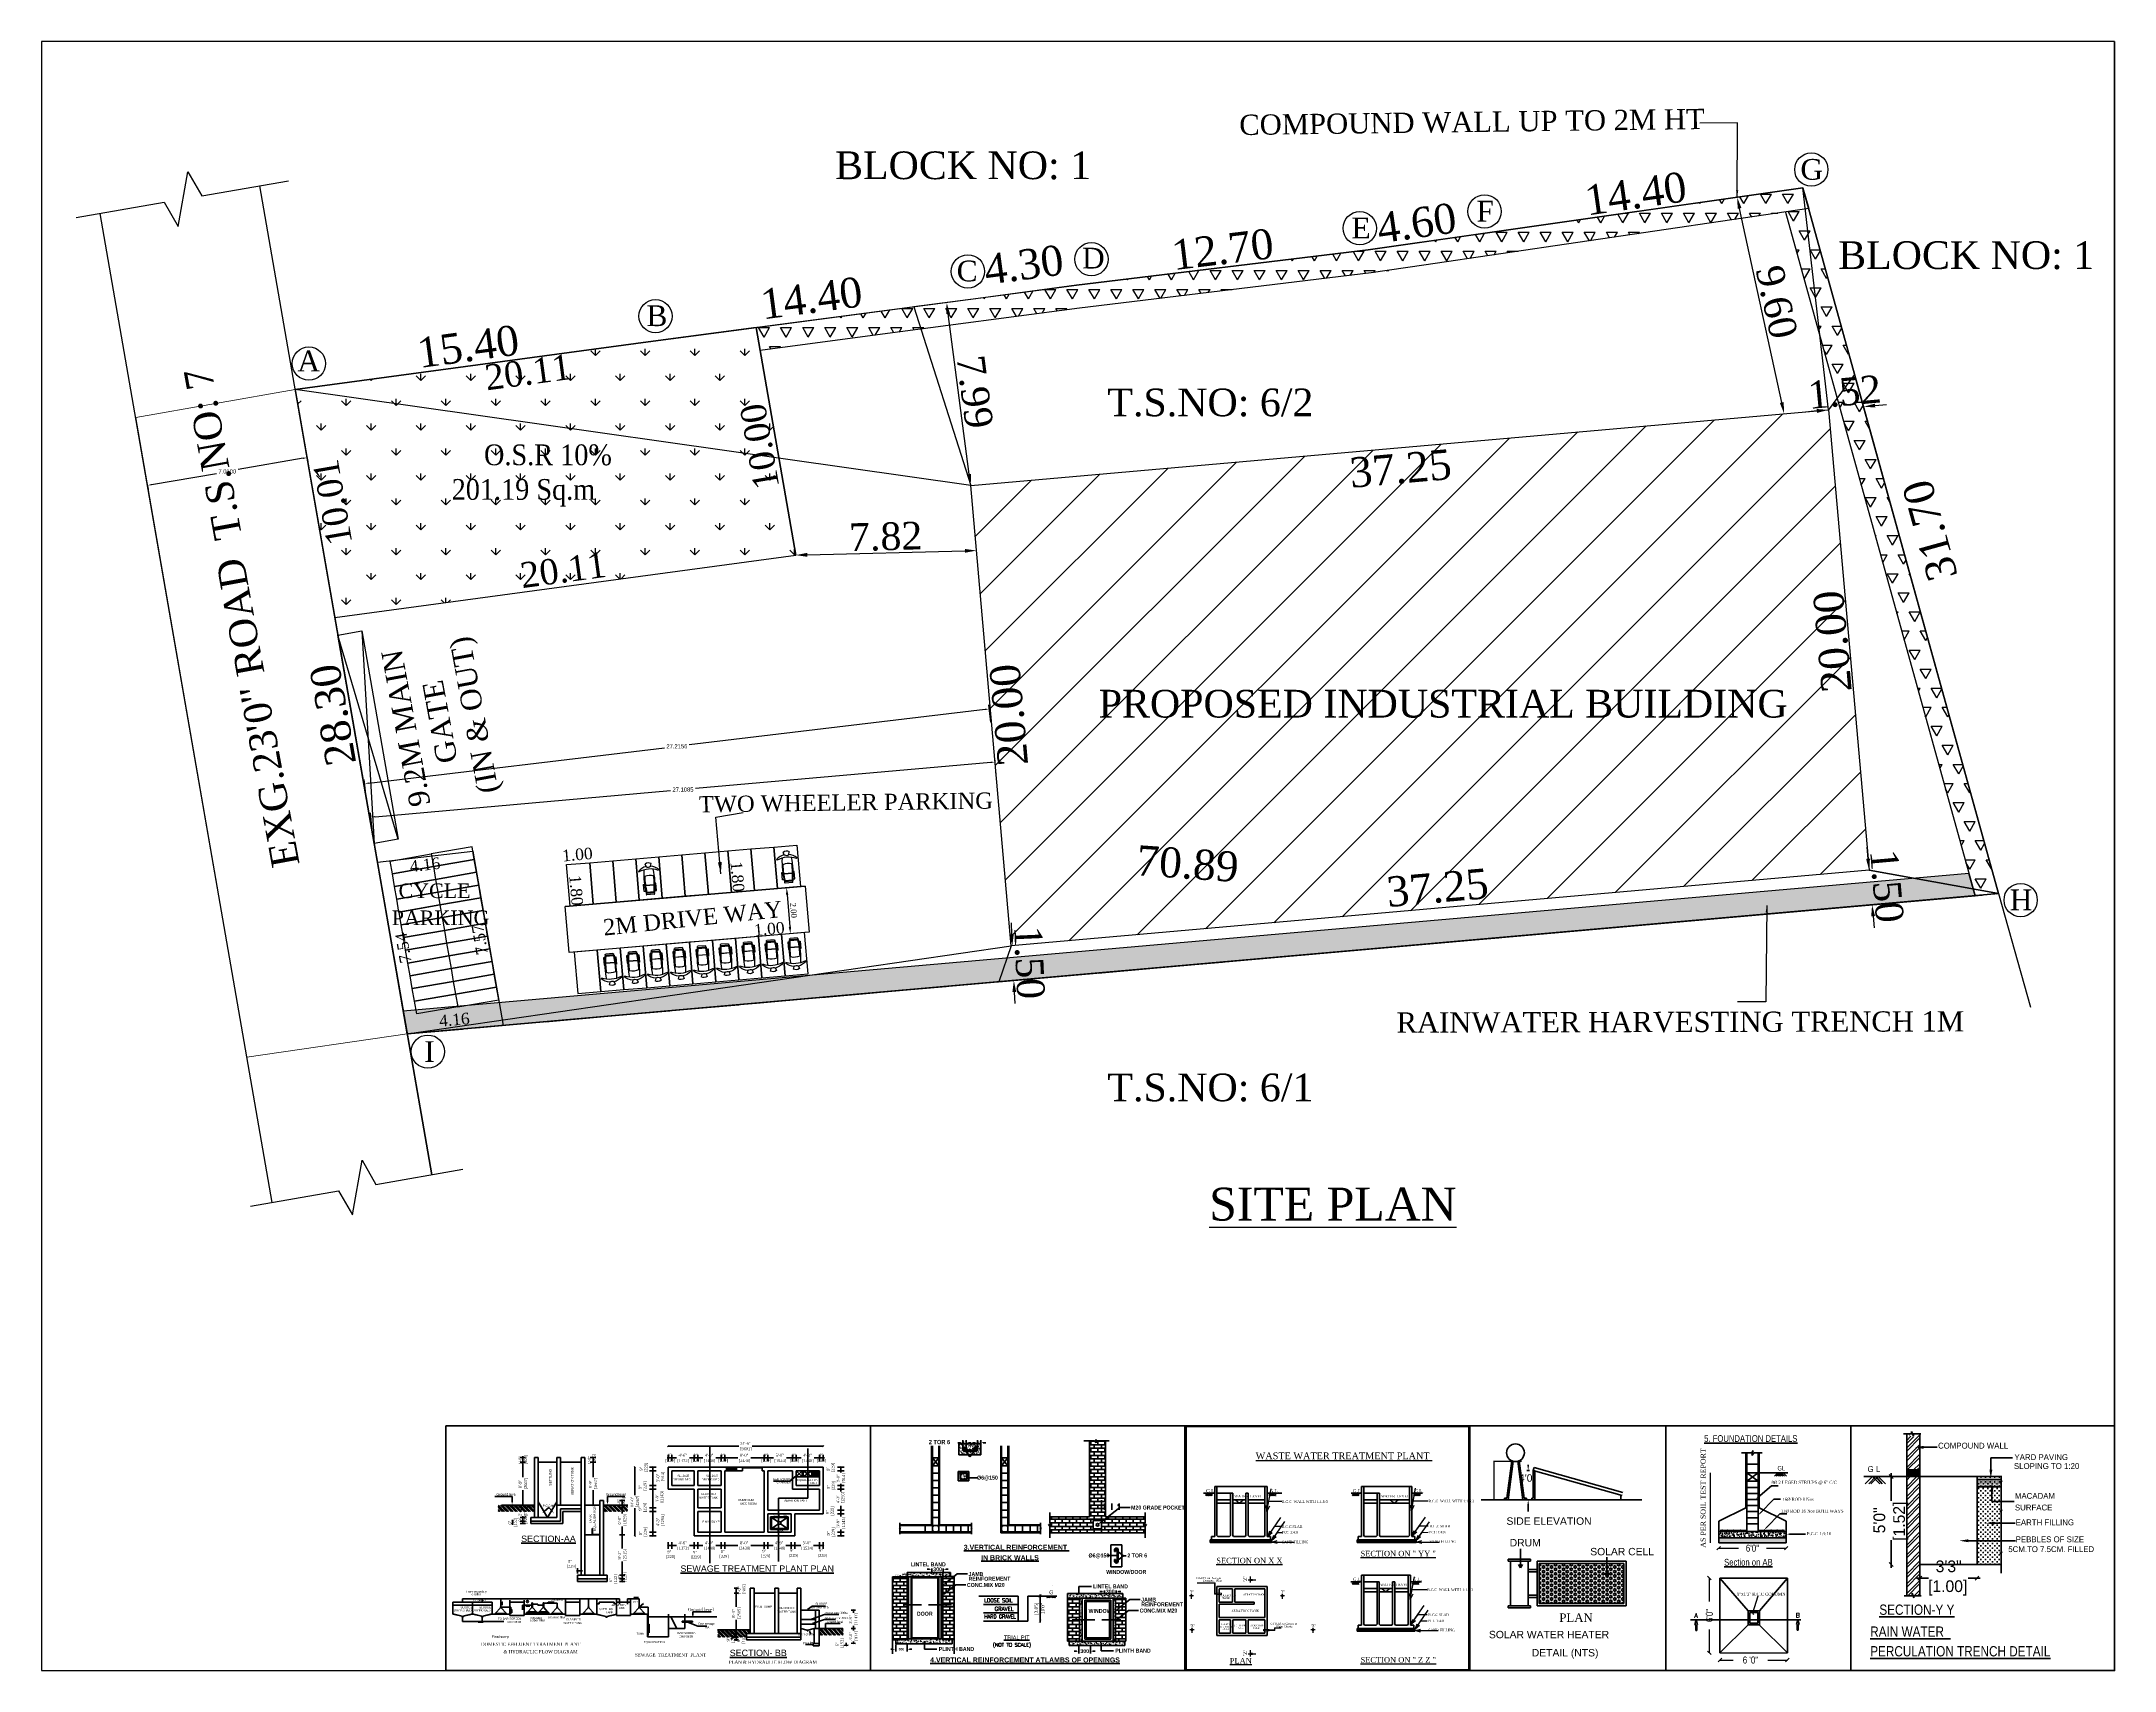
# Model space of a CAD drawing. Header units: metres. Extents: x 3660 to 3928, y -2018 to -1928.
# Drawn here: x 3660.4 to 3750.1, y -2005.3 to -1934.8 of the extents above; entities that cross this region are included whole.
import ezdxf
from ezdxf.lldxf.tags import DXFTag

# ---------------------------------------------------------------- set-up
doc = ezdxf.new("R2010")
doc.units = ezdxf.units.M
doc.header["$LTSCALE"] = 2
for name, pattern in [('ACAD_ISO02W100', [15, 12, -3]), ('CONTINOUS', [0]), ('PHANTOM', [2.5, 1.25, -0.25, 0.25, -0.25, 0.25, -0.25])]:
    doc.linetypes.add(name, pattern=pattern)
for name, color, linetype, lineweight in [('2CON', 1, 'Continuous', 35), ('4CON', 3, 'Continuous', 35), ('5CON', 2, 'Continuous', 35), ('col', 50, 'Continuous', 18), ('CROSS', 7, 'Continuous', 18), ('DIM', 62, 'Continuous', 0), ('GRID', 252, 'CENTER', 5), ('NOTIFIED_ROAD', 1, 'Continuous', 13), ('ROAD_WIDTH', 1, 'Continuous', 0), ('sill', 2, 'Continuous', 13), ('Wall', 7, 'Continuous', 35)]:
    doc.layers.add(name, color=color, linetype=linetype, lineweight=lineweight)
for name, color, linetype in [('3', 4, 'PHANTOM'), ('BLK_1_LVL_0_BLDG_FOOT_PRINT', 1, 'Continuous'), ('BLK_1_LVL_0_FRONT_SETBACK', 2, 'Continuous'), ('BLK_1_LVL_0_REAR_SETBACK', 11, 'Continuous'), ('BLK_1_LVL_0_SIDE_SETBACK1', 171, 'Continuous'), ('BLK_1_LVL_0_SIDE_SETBACK2', 102, 'Continuous'), ('CYCLE_PARKING', 250, 'Continuous'), ('JOI', 104, 'Continuous'), ('JOINERY', 2, 'Continuous'), ('Layer3', 156, 'Continuous'), ('OSR_PLAN', 7, 'Continuous'), ('PLOT_BOUNDARY', 70, 'Continuous'), ('RWH', 130, 'Continuous'), ('tex', 3, 'Continuous'), ('TEXT', 255, 'Continuous'), ('TWO_WHEELER_DRIVE_WAY', 6, 'Continuous')]:
    doc.layers.add(name, color=color, linetype=linetype)
doc.layers.add('SHORTEST_DIST_TO_ROAD', color=6, linetype='Continuous', plot=False)
doc.layers.add('TWO_WHEELER_PARKING', color=2, linetype='Continuous', plot=False)
doc.styles.add('1', font='times.ttf')
doc.styles.add('ANAND', font='times.ttf')
doc.styles.get("Standard").update_dxf_attribs({"font": 'arial.ttf'})
doc.styles.add('style1', font='times.ttf', dxfattribs={"width": 0.9})
doc.styles.add('style3', font='times.ttf')
doc.styles.add('t1', font='times.ttf')
doc.styles.add('t11', font='ARIALN.TTF', dxfattribs={"height": 9})
doc.styles.add('t12', font='ARIALN.TTF')
doc.styles.add('t14', font='BKANT.TTF')
doc.styles.add('t15', font='times.ttf')
doc.styles.add('t16', font='romantic.ttf', dxfattribs={"width": 0.75})
doc.styles.add('t18', font='romans.shx', dxfattribs={"bigfont": 'bigfont.shx'})
doc.styles.add('t19', font='times.ttf')
doc.styles.add('t21', font='romant.shx')
doc.styles.add('t22', font='MTCORSVA.TTF', dxfattribs={"height": 5000})
doc.styles.add('t3', font='arial.ttf')
doc.styles.add('t4', font='swisscl.ttf')
doc.styles.add('t7', font='arial.ttf')
doc.styles.add('t8', font='arialbd.ttf')
doc.styles.add('X', font='times.ttf')
tags = doc.linetypes.add('CENTER', pattern=[2999.45, 1874.7, -374.9, 374.95, -374.9]).pattern_tags.tags
tags[10:11] = [DXFTag(74, 4), DXFTag(75, 0), DXFTag(340, '0'), DXFTag(46, 1.0), DXFTag(50, 0.0), DXFTag(44, 0.0), DXFTag(45, 0.0)]
tags[8:9] = [DXFTag(74, 4), DXFTag(75, 0), DXFTag(340, '0'), DXFTag(46, 1.0), DXFTag(50, 0.0), DXFTag(44, 0.0), DXFTag(45, 0.0)]
tags[6:7] = [DXFTag(74, 4), DXFTag(75, 0), DXFTag(340, '0'), DXFTag(46, 1.0), DXFTag(50, 0.0), DXFTag(44, 0.0), DXFTag(45, 0.0)]
tags[4:5] = [DXFTag(74, 4), DXFTag(75, 0), DXFTag(340, '0'), DXFTag(46, 1.0), DXFTag(50, 0.0), DXFTag(44, 0.0), DXFTag(45, 0.0)]
doc.dimstyles.new('d4', dxfattribs={"dimscale": 0, "dimtxt": 9, "dimasz": 4.5, "dimexe": 0.18, "dimexo": 0.0625, "dimgap": 2, "dimtad": 0, "dimlfac": 0.0254, "dimzin": 4, "dimdsep": 46, "dimtxsty": 't12', "dimblk1": 'OBLIQUE', "dimblk2": 'OBLIQUE', "dimsah": 1, "dimcen": 0.09, "dimse1": 1, "dimse2": 1, "dimadec": 0, "dimazin": 0, "dimtfac": 1, "dimtmove": 0, "dimatfit": 3, "dimldrblk": 'OBLIQUE', "dimfxl": 0, "dimtolj": 1, "dimtzin": 0, "dimarcsym": 0})
doc.dimstyles.new('d7', dxfattribs={"dimtxt": 15, "dimasz": 3, "dimexe": 0.18, "dimexo": 0.0625, "dimgap": 2, "dimtad": 0, "dimlfac": 0.0254, "dimzin": 12, "dimdsep": 46, "dimtxsty": 't1', "dimblk": 'OBLIQUE', "dimcen": 0.09, "dimse1": 1, "dimse2": 1, "dimclrd": 6, "dimclrt": 3, "dimadec": 0, "dimazin": 3, "dimtfac": 0.5, "dimtix": 1, "dimtofl": 0, "dimtmove": 1, "dimatfit": 0, "dimldrblk": 'OBLIQUE', "dimfxl": 0, "dimtolj": 1, "dimtzin": 0, "dimarcsym": 0})
doc.dimstyles.new('PLAN INNER', dxfattribs={"dimtxt": 1.25, "dimasz": 0.1, "dimexe": 0.18, "dimexo": 0.0625, "dimgap": 0.09, "dimtad": 1, "dimzin": 0, "dimdsep": 46, "dimtxsty": 'ANAND', "dimcen": 0.09, "dimse1": 1, "dimse2": 1, "dimsd1": 1, "dimsd2": 1, "dimadec": 0, "dimazin": 0, "dimtfac": 1, "dimtix": 1, "dimtofl": 0, "dimtmove": 2, "dimatfit": 0, "dimfxl": 0, "dimtolj": 1, "dimtzin": 0, "dimarcsym": 0})
doc.dimstyles.new('SETBACK', dxfattribs={"dimtxt": 1.25, "dimasz": 0.5, "dimexe": 0.18, "dimexo": 0.0625, "dimgap": 0.09, "dimtad": 1, "dimzin": 0, "dimdsep": 46, "dimtxsty": 'ANAND', "dimcen": 0.09, "dimse1": 1, "dimse2": 1, "dimadec": 0, "dimazin": 0, "dimtfac": 1, "dimtix": 1, "dimtofl": 0, "dimtmove": 2, "dimatfit": 0, "dimfxl": 0, "dimtolj": 1, "dimtzin": 0, "dimarcsym": 0})
doc.dimstyles.new('SITE PLAN', dxfattribs={"dimtxt": 1.75, "dimasz": 0.5, "dimexe": 0.18, "dimexo": 0.0625, "dimgap": 0.09, "dimtad": 1, "dimzin": 0, "dimdsep": 46, "dimtxsty": 'ANAND', "dimcen": 0.09, "dimse1": 1, "dimse2": 1, "dimsd1": 1, "dimsd2": 1, "dimadec": 0, "dimazin": 0, "dimtfac": 1, "dimtix": 1, "dimtofl": 0, "dimtmove": 2, "dimatfit": 0, "dimfxl": 0, "dimtolj": 1, "dimtzin": 0, "dimarcsym": 0})
doc.dimstyles.get("Standard").update_dxf_attribs({"dimtxt": 0.18, "dimasz": 0.18, "dimexe": 0.18, "dimexo": 0.0625, "dimgap": 0.09, "dimtad": 0, "dimtih": 1, "dimtoh": 1, "dimdec": 4, "dimzin": 0, "dimdsep": 46, "dimtxsty": 'Standard', "dimcen": 0.09, "dimadec": 0, "dimazin": 0, "dimtfac": 1, "dimtdec": 4, "dimtofl": 0, "dimtmove": 0, "dimatfit": 3, "dimfxl": 0, "dimtolj": 1, "dimtzin": 0, "dimarcsym": 0})
doc.dimstyles.new('STANDARD$0', dxfattribs={"dimtxt": 7, "dimasz": 3, "dimexe": 3, "dimexo": 1, "dimgap": 1.5, "dimtad": 1, "dimdec": 1, "dimzin": 1, "dimdsep": 46, "dimlunit": 4, "dimtxsty": 'Standard', "dimblk": 'OBLIQUE', "dimcen": 0.09375, "dimdle": 1, "dimclrd": 8, "dimclre": 8, "dimclrt": 7, "dimadec": 1, "dimazin": 0, "dimtfac": 1, "dimtdec": 1, "dimtix": 1, "dimtmove": 2, "dimatfit": 3, "dimldrblk": 'ARCHTICK', "dimfxl": 0, "dimfrac": 2, "dimtolj": 1, "dimtzin": 0, "dimarcsym": 0})
doc.dimstyles.new('V1', dxfattribs={"dimtxt": 0.5, "dimasz": 0.3, "dimexe": 0.18, "dimexo": 0.0625, "dimgap": 0.09, "dimtad": 1, "dimzin": 0, "dimdsep": 46, "dimtxsty": 'ANAND', "dimcen": 0.09, "dimse1": 1, "dimse2": 1, "dimadec": 0, "dimazin": 0, "dimtfac": 1, "dimtix": 1, "dimtofl": 0, "dimtmove": 2, "dimatfit": 0, "dimfxl": 0, "dimtolj": 1, "dimtzin": 0, "dimarcsym": 0})

# ---------------------------------------------------------------- blocks, each defined once
blk = doc.blocks.new('*D79')
at = {"layer": 'Defpoints', "color": 0}
for p in [(3686.573, -1947.427), (3686.629, -1947.832), (3671.369, -1949.906)]:
    blk.add_point(p, dxfattribs=at)
at = {"color": 0, "insert": (3678.841, -1948.042), "char_height": 1.3, "attachment_point": 5, "rotation": 7.73715, "style": 'ANAND'}
blk.add_mtext('\\A1;15.40', dxfattribs=at)
blk = doc.blocks.new('*D80')
at = {"layer": 'Defpoints', "color": 0}
for p in [(3700.861, -1945.622), (3700.905, -1945.953), (3686.629, -1947.832)]:
    blk.add_point(p, dxfattribs=at)
at = {"color": 0, "insert": (3693.693, -1945.949), "char_height": 1.3, "attachment_point": 5, "rotation": 7.49711, "style": 'ANAND'}
blk.add_mtext('\\A1;14.40', dxfattribs=at)
blk = doc.blocks.new('*D81')
at = {"layer": 'Defpoints', "color": 0}
for p in [(3736.585, -1941.166), (3722.272, -1942.803), (3722.33, -1943.207)]:
    blk.add_point(p, dxfattribs=at)
at = {"color": 0, "insert": (3729.349, -1941.426), "char_height": 1.3, "attachment_point": 5, "rotation": 8.14837, "style": 'ANAND'}
blk.add_mtext('\\A1;14.40', dxfattribs=at)
blk = doc.blocks.new('*D82')
at = {"layer": 'Defpoints', "color": 0}
for p in [(3717.707, -1943.371), (3722.33, -1943.207), (3717.777, -1943.859)]:
    blk.add_point(p, dxfattribs=at)
at = {"color": 0, "insert": (3719.877, -1942.701), "char_height": 1.3, "attachment_point": 5, "rotation": 8.14837, "style": 'ANAND'}
blk.add_mtext('\\A1;4.60', dxfattribs=at)
blk = doc.blocks.new('*D83')
at = {"layer": 'Defpoints', "color": 0}
for p in [(3717.718, -1943.377), (3717.777, -1943.859), (3705.167, -1945.384)]:
    blk.add_point(p, dxfattribs=at)
at = {"color": 0, "insert": (3711.481, -1943.838), "char_height": 1.3, "attachment_point": 5, "rotation": 6.89695, "style": 'ANAND'}
blk.add_mtext('\\A1;12.70', dxfattribs=at)
blk = doc.blocks.new('*D73')
at = {"layer": 'Defpoints', "color": 0}
for p in [(3705.113, -1944.968), (3700.905, -1945.953), (3705.168, -1945.384)]:
    blk.add_point(p, dxfattribs=at)
at = {"color": 0, "insert": (3702.881, -1944.507), "char_height": 1.3, "attachment_point": 5, "rotation": 7.61201, "style": 'ANAND'}
blk.add_mtext('\\A1;4.30', dxfattribs=at)
blk = doc.blocks.new('*D84')
at = {"layer": 'Defpoints', "color": 0}
for p in [(3674.319, -1966.893), (3745.044, -1971.716), (3745.066, -1971.391)]:
    blk.add_point(p, dxfattribs=at)
at = {"color": 0, "insert": (3709.967, -1970.431), "char_height": 1.3, "attachment_point": 5, "rotation": 356.09877, "style": 'ANAND'}
blk.add_mtext('\\A1;70.89', dxfattribs=at)
blk = doc.blocks.new('*D85')
at = {"layer": 'Defpoints', "color": 0}
for p in [(3671.369, -1949.906), (3674.68, -1978.054), (3676.211, -1977.788)]:
    blk.add_point(p, dxfattribs=at)
at = {"color": 0, "insert": (3673, -1963.984), "char_height": 1.3, "attachment_point": 5, "rotation": 99.85312, "style": 'ANAND'}
blk.add_mtext('\\A1;28.30', dxfattribs=at)
blk = doc.blocks.new('*D86')
at = {"layer": 'Defpoints', "color": 0}
for p in [(3736.585, -1941.166), (3743.835, -1972.051), (3745.044, -1971.716)]:
    blk.add_point(p, dxfattribs=at)
at = {"color": 0, "insert": (3742.087, -1955.998), "char_height": 1.3, "attachment_point": 5, "rotation": 105.47755, "style": 'ANAND'}
blk.add_mtext('\\A1;31.70', dxfattribs=at)
blk = doc.blocks.new('*D87')
at = {"layer": 'Defpoints', "color": 0}
for p in [(3737.691, -1950.781), (3737.776, -1951.745), (3700.585, -1954.055)]:
    blk.add_point(p, dxfattribs=at)
at = {"color": 0, "insert": (3719.179, -1953.327), "char_height": 1.3, "attachment_point": 5, "rotation": 5.04129, "style": 'ANAND'}
blk.add_mtext('\\A1;37.25', dxfattribs=at)
blk = doc.blocks.new('*D88')
at = {"layer": 'Defpoints', "color": 0}
for p in [(3700.585, -1954.055), (3701.75, -1953.952), (3702.342, -1973.977)]:
    blk.add_point(p, dxfattribs=at)
at = {"color": 0, "insert": (3702.242, -1963.984), "char_height": 1.3, "attachment_point": 5, "rotation": 95.04129, "style": 'ANAND'}
blk.add_mtext('\\A1;20.00', dxfattribs=at)
blk = doc.blocks.new('*D89')
at = {"layer": 'Defpoints', "color": 0}
for p in [(3737.691, -1950.781), (3738.002, -1970.831), (3739.448, -1970.704)]:
    blk.add_point(p, dxfattribs=at)
at = {"color": 0, "insert": (3737.873, -1960.804), "char_height": 1.3, "attachment_point": 5, "rotation": 95.04129, "style": 'ANAND'}
blk.add_mtext('\\A1;20.00', dxfattribs=at)
blk = doc.blocks.new('*D90')
at = {"layer": 'Defpoints', "color": 0}
for p in [(3739.448, -1970.704), (3702.277, -1973.237), (3702.342, -1973.977)]:
    blk.add_point(p, dxfattribs=at)
at = {"color": 0, "insert": (3720.778, -1971.467), "char_height": 1.3, "attachment_point": 5, "rotation": 5.04129, "style": 'ANAND'}
blk.add_mtext('\\A1;37.25', dxfattribs=at)
blk = doc.blocks.new('SCOOTER')
at = {"ltscale": 0.5}
for p, q in [((201, 918), (148, 918)), ((148, 918), (148, 682)), ((148, 682), (178, 682)), ((211, 977), (525, 977)), ((211, 735), (525, 735)), ((211, 729), (525, 729)), ((236, 952), (500, 952)), ((244, 1032), (501, 1032)), ((244, 986), (501, 986)), ((535, 918), (588, 918)), ((588, 682), (557, 682)), ((588, 918), (588, 682)), ((0, 247), (19, 269)), ((287, 114), (259, 31)), ((446, 114), (477, 31)), ((736, 247), (717, 269))]:
    blk.add_line(p, q, dxfattribs=at)
for centre, radius, start, end in [((2733, 554), 2558, 170.4721, 187.60142), ((2733, 554), 2528, 170.94569, 182.82751), ((244, 1009), 22.9, 90, 270), ((-1997, 554), 2528, 357.17249, 9.05431), ((501, 1009), 22.9, 270, 90), ((-1997, 554), 2558, 352.39858, 9.5279), ((368, 665), 557, 228.67793, 261.66837), ((368, 1119), 919, 247.67847, 292.32153), ((368, 963), 557, 253.27907, 286.72093), ((368, 208), 208, 238.26603, 301.73397), ((366, -11), 148, 57.3208, 122.39067), ((368, 665), 557, 278.0431, 311.32207)]:
    blk.add_arc(centre, radius, start, end, dxfattribs=at)
blk = doc.blocks.new('*D74')
at = {"layer": 'Defpoints', "color": 0}
for p in [(3691.404, -1973.631), (3692.4, -1973.546), (3692.4, -1973.546)]:
    blk.add_point(p, dxfattribs=at)
at = {"color": 0, "insert": (3691.873, -1973.245), "char_height": 0.5, "attachment_point": 5, "rotation": 4.86281, "style": 'ANAND'}
blk.add_mtext('\\A1;1.00', dxfattribs=at)
blk = doc.blocks.new('*D75')
at = {"layer": 'Defpoints', "color": 0}
for p in [(3683.105, -1970.463), (3683.258, -1972.256), (3683.861, -1972.205)]:
    blk.add_point(p, dxfattribs=at)
at = {"color": 0, "insert": (3683.517, -1971.578), "char_height": 0.5, "attachment_point": 5, "rotation": 274.86281, "style": 'ANAND'}
blk.add_mtext('\\A1;1.80', dxfattribs=at)
blk = doc.blocks.new('*D76')
at = {"layer": 'Defpoints', "color": 0}
for p in [(3683.101, -1970.414), (3684.098, -1970.329), (3684.098, -1970.329)]:
    blk.add_point(p, dxfattribs=at)
at = {"color": 0, "insert": (3683.57, -1970.028), "char_height": 0.5, "attachment_point": 5, "rotation": 4.86281, "style": 'ANAND'}
blk.add_mtext('\\A1;1.00', dxfattribs=at)
blk = doc.blocks.new('*D77')
at = {"layer": 'Defpoints', "color": 0}
for p in [(3690.08, -1969.869), (3690.233, -1971.663), (3690.836, -1971.611)]:
    blk.add_point(p, dxfattribs=at)
at = {"color": 0, "insert": (3690.492, -1970.985), "char_height": 0.5, "attachment_point": 5, "rotation": 274.86281, "style": 'ANAND'}
blk.add_mtext('\\A1;1.80', dxfattribs=at)
blk = doc.blocks.new('*D91')
at = {"layer": 'Defpoints', "color": 0}
for p in [(3701.64, -1966.021), (3701.698, -1966.67, 0.001), (3674.694, -1969.052, 0.001)]:
    blk.add_point(p, dxfattribs=at)
at = {"layer": 'SHORTEST_DIST_TO_ROAD', "color": 0, "lineweight": -2}
for p, q in [((3701.461, -1966.037), (3688.674, -1967.165)), ((3701.692, -1966.608), (3701.625, -1965.842)), ((3674.816, -1968.387), (3687.603, -1967.259)), ((3674.689, -1968.99), (3674.621, -1968.224))]:
    blk.add_line(p, q, dxfattribs=at)
at = {"layer": 'SHORTEST_DIST_TO_ROAD', "color": 0}
for points in [[(3701.458, -1966.007), (3701.464, -1966.067), (3701.64, -1966.021)], [(3674.813, -1968.358), (3674.819, -1968.417), (3674.637, -1968.403)]]:
    blk.add_solid(points, dxfattribs=at)
at = {"layer": 'SHORTEST_DIST_TO_ROAD', "color": 0, "insert": (3688.139, -1967.212), "char_height": 0.18, "attachment_point": 5}
blk.add_mtext('\\A1;27.1085', dxfattribs=at)
blk = doc.blocks.new('*D92')
at = {"layer": 'Defpoints', "color": 0}
for p in [(3679.049, -1969.873, 0.001), (3679.095, -1970.264), (3674.921, -1970.361, 0.001)]:
    blk.add_point(p, dxfattribs=at)
at = {"color": 0, "insert": (3676.977, -1970.468), "char_height": 0.5, "attachment_point": 5, "rotation": 6.74098, "style": 'ANAND'}
blk.add_mtext('\\A1;4.16', dxfattribs=at)
blk = doc.blocks.new('*D93')
at = {"layer": 'Defpoints', "color": 0}
for p in [(3680.352, -1977.335), (3680.36, -1977.422, 0.001), (3676.211, -1977.788, 0.001)]:
    blk.add_point(p, dxfattribs=at)
at = {"color": 0, "insert": (3678.248, -1977.174), "char_height": 0.5, "attachment_point": 5, "rotation": 5.04129, "style": 'ANAND'}
blk.add_mtext('\\A1;4.16', dxfattribs=at)
blk = doc.blocks.new('*D94')
at = {"layer": 'Defpoints', "color": 0}
for p in [(3678.547, -1969.96), (3679.049, -1969.873, 0.001), (3680.343, -1977.326, 0.001)]:
    blk.add_point(p, dxfattribs=at)
at = {"color": 0, "insert": (3679.352, -1973.711), "char_height": 0.5, "attachment_point": 5, "rotation": 99.85223, "style": 'ANAND'}
blk.add_mtext('\\A1;7.57', dxfattribs=at)
blk = doc.blocks.new('*D78')
at = {"layer": 'Defpoints', "color": 0}
for p in [(3674.921, -1970.361, 0.001), (3675.198, -1970.313), (3676.211, -1977.788, 0.001)]:
    blk.add_point(p, dxfattribs=at)
at = {"color": 0, "insert": (3676.045, -1974.068), "char_height": 0.5, "attachment_point": 5, "rotation": 99.85315, "style": 'ANAND'}
blk.add_mtext('\\A1;7.54', dxfattribs=at)
blk = doc.blocks.new('*D95')
at = {"color": 0, "lineweight": -2}
for p, q in [((3739.706, -1950.595), (3740.204, -1950.549)), ((3737.193, -1950.827), (3736.695, -1950.873))]:
    blk.add_line(p, q, dxfattribs=at)
at = {"color": 0}
for points in [[(3739.699, -1950.512), (3739.714, -1950.678), (3739.208, -1950.641)], [(3737.185, -1950.744), (3737.2, -1950.91), (3737.691, -1950.781)]]:
    blk.add_solid(points, dxfattribs=at)
at = {"layer": 'Defpoints', "color": 0}
for p in [(3737.691, -1950.781, 0.001), (3739.208, -1950.641, 0.001), (3739.208, -1950.641)]:
    blk.add_point(p, dxfattribs=at)
at = {"color": 0, "insert": (3738.385, -1950.012), "char_height": 1.2, "attachment_point": 5, "rotation": 5.278, "style": 'ANAND'}
blk.add_mtext('\\A1;1.52', dxfattribs=at)
blk = doc.blocks.new('*D96')
at = {"color": 0, "lineweight": -2}
for p, q in [((3739.404, -1970.206), (3739.36, -1969.708)), ((3739.624, -1972.696), (3739.668, -1973.194))]:
    blk.add_line(p, q, dxfattribs=at)
at = {"color": 0}
for points in [[(3739.487, -1970.199), (3739.321, -1970.213), (3739.448, -1970.704)], [(3739.707, -1972.689), (3739.541, -1972.703), (3739.58, -1972.198)]]:
    blk.add_solid(points, dxfattribs=at)
at = {"layer": 'Defpoints', "color": 0}
for p in [(3739.448, -1970.704, 0.001), (3739.58, -1972.198, 0.001), (3739.58, -1972.198)]:
    blk.add_point(p, dxfattribs=at)
at = {"color": 0, "insert": (3740.213, -1971.389), "char_height": 1.2, "attachment_point": 5, "rotation": 275.04129, "style": 'ANAND'}
blk.add_mtext('\\A1;1.50', dxfattribs=at)
blk = doc.blocks.new('*D97')
at = {"color": 0, "lineweight": -2}
for p, q in [((3702.364, -1973.476), (3702.343, -1972.976)), ((3702.472, -1975.975), (3702.494, -1976.474))]:
    blk.add_line(p, q, dxfattribs=at)
at = {"color": 0}
for points in [[(3702.448, -1973.472), (3702.281, -1973.479), (3702.386, -1973.975)], [(3702.555, -1975.971), (3702.389, -1975.979), (3702.451, -1975.475)]]:
    blk.add_solid(points, dxfattribs=at)
at = {"layer": 'Defpoints', "color": 0}
for p in [(3702.342, -1973.977, 0.001), (3702.407, -1975.477, 0.001), (3702.451, -1975.475)]:
    blk.add_point(p, dxfattribs=at)
at = {"color": 0, "insert": (3703.12, -1974.695), "char_height": 1.2, "attachment_point": 5, "rotation": 272.47169, "style": 'ANAND'}
blk.add_mtext('\\A1;1.50', dxfattribs=at)
blk = doc.blocks.new('*D98')
at = {"color": 0, "lineweight": -2}
blk.add_line((3735.671, -1950.461), (3733.846, -1942.062), dxfattribs=at)
at = {"color": 0}
for points in [[(3733.928, -1942.044), (3733.765, -1942.079), (3733.74, -1941.573)], [(3735.752, -1950.444), (3735.589, -1950.479), (3735.777, -1950.95)]]:
    blk.add_solid(points, dxfattribs=at)
at = {"layer": 'Defpoints', "color": 0}
for p in [(3733.74, -1941.573, 0.001), (3733.74, -1941.573), (3735.777, -1950.95, 0.001)]:
    blk.add_point(p, dxfattribs=at)
at = {"color": 0, "insert": (3735.445, -1946.113), "char_height": 1.2, "attachment_point": 5, "rotation": 282.25281, "style": 'ANAND'}
blk.add_mtext('\\A1;9.60', dxfattribs=at)
blk = doc.blocks.new('*D99')
at = {"color": 0, "lineweight": -2}
blk.add_line((3700.52, -1953.559), (3699.608, -1946.629), dxfattribs=at)
at = {"color": 0}
for points in [[(3699.69, -1946.618), (3699.525, -1946.639), (3699.542, -1946.133)], [(3700.602, -1953.548), (3700.437, -1953.57), (3700.585, -1954.055)]]:
    blk.add_solid(points, dxfattribs=at)
at = {"layer": 'Defpoints', "color": 0}
for p in [(3699.542, -1946.133, 0.001), (3699.542, -1946.133), (3700.585, -1954.055, 0.001)]:
    blk.add_point(p, dxfattribs=at)
at = {"color": 0, "insert": (3700.76, -1950.002), "char_height": 1.2, "attachment_point": 5, "rotation": 277.49711, "style": 'ANAND'}
blk.add_mtext('\\A1;7.99', dxfattribs=at)
blk = doc.blocks.new('*D100')
at = {"color": 0, "lineweight": -2}
blk.add_line((3693.513, -1957.054), (3700.333, -1956.882), dxfattribs=at)
at = {"color": 0}
for points in [[(3700.331, -1956.799), (3700.335, -1956.965), (3700.833, -1956.869)], [(3693.511, -1956.97), (3693.515, -1957.137), (3693.013, -1957.066)]]:
    blk.add_solid(points, dxfattribs=at)
at = {"layer": 'Defpoints', "color": 0}
for p in [(3693.013, -1957.066, 0.001), (3700.833, -1956.869, 0.001), (3700.833, -1956.869)]:
    blk.add_point(p, dxfattribs=at)
at = {"color": 0, "insert": (3696.905, -1956.266), "char_height": 1.2, "attachment_point": 5, "rotation": 1.44366, "style": 'ANAND'}
blk.add_mtext('\\A1;7.82', dxfattribs=at)
blk = doc.blocks.new('*D101')
at = {"layer": 'Defpoints', "color": 0}
for p in [(3671.369, -1949.906, 0.001), (3671.769, -1949.836), (3673.081, -1959.765, 0.001)]:
    blk.add_point(p, dxfattribs=at)
at = {"color": 0, "insert": (3672.987, -1954.788), "char_height": 1.1, "attachment_point": 5, "rotation": 99.85312, "style": 'ANAND'}
blk.add_mtext('\\A1;10.01', dxfattribs=at)
blk = doc.blocks.new('*D102')
at = {"layer": 'Defpoints', "color": 0}
for p in [(3691.302, -1947.217, 0.001), (3691.415, -1948.049), (3671.369, -1949.906, 0.001)]:
    blk.add_point(p, dxfattribs=at)
at = {"color": 0, "insert": (3681.427, -1949.155), "char_height": 1.1, "attachment_point": 5, "rotation": 7.6809, "style": 'ANAND'}
blk.add_mtext('\\A1;20.11', dxfattribs=at)
blk = doc.blocks.new('*D103')
at = {"layer": 'Defpoints', "color": 0}
for p in [(3691.302, -1947.217, 0.001), (3692.113, -1957.223), (3693.013, -1957.066)]:
    blk.add_point(p, dxfattribs=at)
at = {"color": 0, "insert": (3691.461, -1952.367), "char_height": 1.1, "attachment_point": 5, "rotation": 99.85409, "style": 'ANAND'}
blk.add_mtext('\\A1;10.00', dxfattribs=at)
blk = doc.blocks.new('*D104')
at = {"layer": 'Defpoints', "color": 0}
for p in [(3692.971, -1956.753), (3693.013, -1957.066), (3673.081, -1959.765, 0.001)]:
    blk.add_point(p, dxfattribs=at)
at = {"color": 0, "insert": (3682.961, -1957.714), "char_height": 1.1, "attachment_point": 5, "rotation": 7.71044, "style": 'ANAND'}
blk.add_mtext('\\A1;20.11', dxfattribs=at)
blk = doc.blocks.new('_ArchTick')
at = {"color": 0, "linetype": 'ByBlock', "lineweight": -2, "const_width": 0.15}
blk.add_lwpolyline([(-0.5, -0.5), (0.5, 0.5)], dxfattribs=at)
blk = doc.blocks.new('RGHG')
at = {"color": 0, "lineweight": 40}
for p, q in [((286167.6, 37194.9), (286167.6, 37303.9)), ((286168.8, 37193.7), (286168.8, 37303.9)), ((286177.4, 37193.7), (286177.4, 37303.9)), ((286178.6, 37194.9), (286178.6, 37303.9)), ((286207.3, 37308.2), (286204, 37308.2)), ((286205.4, 37291.3), (286205.4, 37306.5)), ((286205.4, 37306.5), (286235.7, 37306.5)), ((286205.5, 37304.8), (286205.5, 37304.8)), ((286205.7, 37303.5), (286205.7, 37303.5)), ((286205.8, 37305.5), (286205.8, 37305.5)), ((286206, 37305.1), (286206.3, 37305.4)), ((286206, 37305.1), (286206.4, 37305)), ((286206.4, 37305), (286206.3, 37305.4)), ((286207, 37305), (286207, 37305)), ((286207.9, 37306), (286207.9, 37306)), ((286208.3, 37305.9), (286208.7, 37306.1)), ((286208.3, 37305.9), (286208.6, 37305.7)), ((286208.6, 37305.7), (286208.7, 37306.1)), ((286208.6, 37303.6), (286208.6, 37303.6)), ((286208.8, 37303.9), (286208.8, 37303.9)), ((286208.9, 37306), (286208.9, 37306)), ((286209, 37304.7), (286209, 37304.7)), ((286209.3, 37305.3), (286209.3, 37305.3)), ((286210.4, 37304.7), (286210.7, 37305)), ((286210.4, 37304.7), (286210.8, 37304.7)), ((286210.6, 37299.9), (286210.6, 37311.5)), ((286210.8, 37304.6), (286210.7, 37305)), ((286211.6, 37303.4), (286211.6, 37303.4)), ((286211.9, 37304.3), (286211.9, 37304.3)), ((286211.9, 37303.4), (286211.9, 37303.4)), ((286212, 37303.5), (286212.4, 37303.6)), ((286212, 37303.5), (286212.3, 37303.3)), ((286212.3, 37303.2), (286212.4, 37303.6)), ((286212.5, 37305.4), (286212.5, 37305.4)), ((286213.1, 37303.6), (286213.1, 37303.6)), ((286214.8, 37304.3), (286215.1, 37304.7)), ((286214.8, 37304.3), (286215.2, 37304.3)), ((286215.1, 37304.8), (286215.1, 37304.8)), ((286215.2, 37304.2), (286215.1, 37304.6)), ((286215.4, 37303.9), (286215.4, 37303.9)), ((286215.5, 37300.9), (286215.5, 37311.5)), ((286216.4, 37306.4), (286216.4, 37306.4)), ((286217, 37306.3), (286217, 37306.3)), ((286217.1, 37305.4), (286217.5, 37305.6)), ((286217.1, 37305.4), (286217.4, 37305.2)), ((286217.4, 37305.2), (286217.5, 37305.6)), ((286217.7, 37305.6), (286217.7, 37305.6)), ((286218.3, 37305.2), (286218.3, 37305.2)), ((286218.8, 37308.2), (286222.1, 37308.2)), ((286219.2, 37303.9), (286219.5, 37304.3)), ((286219.2, 37303.9), (286219.6, 37303.9)), ((286219.3, 37304.4), (286219.3, 37304.4)), ((286219.6, 37303.9), (286219.5, 37304.2)), ((286219.7, 37306.3), (286219.7, 37306.3)), ((286220.8, 37304.6), (286220.8, 37304.6)), ((286221, 37305.4), (286221, 37305.4)), ((286221.3, 37303.6), (286221.3, 37303.6)), ((286221.4, 37305.6), (286221.4, 37305.6)), ((286221.9, 37304.9), (286222.3, 37305.4)), ((286221.9, 37304.9), (286222.4, 37304.8)), ((286222.4, 37304.8), (286222.3, 37305.4)), ((286222.9, 37306.1), (286222.9, 37306.1)), ((286223, 37303.5), (286223, 37303.5)), ((286223.1, 37304.9), (286223.1, 37304.9)), ((286223.6, 37303.5), (286223.9, 37303.9)), ((286223.6, 37303.5), (286224, 37303.5)), ((286224, 37303.5), (286223.9, 37303.9)), ((286227.5, 37308.2), (286224.2, 37308.2)), ((286224.2, 37305.3), (286224.2, 37305.3)), ((286224.5, 37306.1), (286224.5, 37306.1)), ((286224.5, 37304), (286224.5, 37304)), ((286225.9, 37304.9), (286226.3, 37305.1)), ((286225.9, 37304.9), (286226.2, 37304.7)), ((286226.2, 37306), (286226.2, 37306)), ((286226.2, 37304.7), (286226.3, 37305.1)), ((286226.6, 37304.2), (286226.6, 37304.2)), ((286227, 37305.4), (286227, 37305.4)), ((286227.5, 37305.2), (286227.5, 37305.2)), ((286227.6, 37304.5), (286227.6, 37304.5)), ((286227.7, 37306.5), (286227.7, 37306.5)), ((286228, 37303.2), (286228.3, 37303.5)), ((286228.4, 37303.1), (286228.3, 37303.5)), ((286228.4, 37303.9), (286228.9, 37304.4)), ((286228.4, 37303.9), (286228.9, 37303.8)), ((286228.5, 37305.6), (286228.5, 37305.6)), ((286228.9, 37303.8), (286228.9, 37304.4)), ((286229.2, 37303.5), (286229.2, 37303.5)), ((286229.5, 37305.8), (286229.5, 37305.8)), ((286230.1, 37304.8), (286230.1, 37304.8)), ((286230.7, 37304.8), (286230.7, 37304.8)), ((286230.8, 37300.9), (286230.8, 37311.5)), ((286230.8, 37305), (286230.8, 37305)), ((286231.6, 37303.4), (286231.6, 37303.4)), ((286233.1, 37304), (286233.1, 37304)), ((286233.7, 37305.4), (286233.7, 37305.4)), ((286233.9, 37305.3), (286233.9, 37305.3)), ((286234, 37304.9), (286234, 37304.9)), ((286234.7, 37304.5), (286235.1, 37304.6)), ((286234.7, 37304.5), (286235, 37304.3)), ((286234.7, 37304.2), (286234.7, 37304.2)), ((286234.9, 37302.9), (286235.4, 37303.4)), ((286235, 37304.2), (286235.1, 37304.6)), ((286235.2, 37304), (286235.2, 37304)), ((286235.7, 37299.9), (286235.7, 37311.5)), ((286235.7, 37306.5), (286235.7, 37291.3)), ((286239, 37308.2), (286242.3, 37308.2)), ((286263.1, 37183.8), (286263.1, 37303.9)), ((286264.3, 37185.1), (286264.3, 37303.9)), ((286272.9, 37193.7), (286272.9, 37303.9)), ((286274.1, 37194.9), (286274.1, 37303.9)), ((286377.7, 37310.8), (286392.6, 37310.8)), ((286385.6, 37310.8), (286385.6, 37205.8)), ((286385.6, 37310.2), (286393.1, 37310.2)), ((286385.6, 37305.3), (286407.7, 37305.3)), ((286387.2, 37305.3), (286387.2, 37310.2)), ((286392.1, 37310.2), (286392.1, 37310.8)), ((286392.1, 37300.4), (286392.1, 37305.3)), ((286392.6, 37310.8), (286394.9, 37308)), ((286394.9, 37308), (286394.3, 37312.8)), ((286394.3, 37312.8), (286396.3, 37310.8)), ((286394.7, 37310.2), (286407.7, 37310.2)), ((286396.3, 37310.8), (286412.6, 37310.8)), ((286397, 37305.3), (286397, 37310.2)), ((286401.9, 37310.2), (286401.9, 37310.8)), ((286401.9, 37300.4), (286401.9, 37305.3)), ((286406.8, 37305.3), (286406.8, 37310.2)), ((286407.7, 37310.8), (286407.7, 37205.8)), ((286168.8, 37276.3), (286177.4, 37287.4)), ((286168.8, 37287.4), (286177.4, 37276.3)), ((286177.4, 37287.4), (286168.8, 37287.4)), ((286168.8, 37287.4), (286168.8, 37276.3)), ((286168.8, 37276.3), (286177.4, 37276.3)), ((286177.4, 37276.3), (286177.4, 37287.4)), ((286205.4, 37297.1), (286205.7, 37297.2)), ((286205.4, 37297), (286205.6, 37296.8)), ((286235.7, 37291.3), (286205.4, 37291.3)), ((286205.5, 37299.7), (286205.5, 37299.7)), ((286205.5, 37299.4), (286205.5, 37299.4)), ((286205.5, 37297.4), (286205.5, 37297.4)), ((286205.6, 37301.5), (286205.6, 37301.5)), ((286205.6, 37296.8), (286205.7, 37297.2)), ((286206.1, 37300.5), (286206.1, 37300.5)), ((286206.2, 37297.3), (286206.2, 37297.3)), ((286206.3, 37293.4), (286206.3, 37293.4)), ((286206.6, 37299.1), (286206.6, 37299.1)), ((286206.6, 37291.4), (286206.6, 37291.4)), ((286206.7, 37296.2), (286206.7, 37296.2)), ((286206.7, 37293.9), (286206.7, 37293.9)), ((286206.8, 37301.5), (286207.2, 37301.7)), ((286206.8, 37301.5), (286207.1, 37301.3)), ((286206.9, 37300.5), (286207.2, 37300.8)), ((286206.9, 37300.5), (286207.3, 37300.4)), ((286207.1, 37301.3), (286207.2, 37301.6)), ((286207.3, 37300.4), (286207.2, 37300.8)), ((286207.4, 37291.8), (286207.4, 37291.8)), ((286207.5, 37300.4), (286207.5, 37300.4)), ((286207.7, 37302.9), (286207.7, 37302.9)), ((286207.7, 37295.9), (286208, 37296.2)), ((286207.7, 37295.9), (286208.1, 37295.8)), ((286208.1, 37295.8), (286208, 37296.2)), ((286208.3, 37298.6), (286208.3, 37298.6)), ((286208.3, 37296.4), (286208.3, 37296.4)), ((286208.3, 37294), (286208.3, 37294)), ((286208.4, 37291.7), (286208.4, 37291.7)), ((286208.5, 37295.8), (286208.5, 37295.8)), ((286208.5, 37293.7), (286208.5, 37293.7)), ((286208.6, 37297.8), (286208.6, 37297.8)), ((286208.6, 37291.3), (286208.9, 37291.6)), ((286208.7, 37301.1), (286208.7, 37301.1)), ((286208.7, 37299.9), (286208.7, 37299.9)), ((286208.7, 37299.6), (286208.7, 37299.6)), ((286208.7, 37293.3), (286208.7, 37293.3)), ((286208.8, 37301.9), (286208.8, 37301.9)), ((286208.9, 37297), (286208.9, 37297)), ((286208.9, 37291.3), (286208.9, 37291.6)), ((286209, 37294.6), (286209.4, 37294.7)), ((286209, 37294.6), (286209.3, 37294.4)), ((286209, 37294.3), (286209, 37294.3)), ((286209.3, 37294.3), (286209.4, 37294.7)), ((286209.5, 37297.2), (286209.5, 37297.2)), ((286209.6, 37299.9), (286210.1, 37300.4)), ((286209.6, 37299.9), (286210.1, 37299.9)), ((286209.6, 37293.2), (286209.6, 37293.2)), ((286209.9, 37298.8), (286209.9, 37298.8)), ((286210, 37301), (286210, 37301)), ((286210.1, 37299.8), (286210.1, 37300.4)), ((286210.2, 37299.7), (286210.2, 37299.7)), ((286210.2, 37292), (286210.2, 37292)), ((286210.4, 37293), (286210.9, 37293.5)), ((286210.4, 37293), (286211, 37292.9)), ((286210.5, 37299), (286210.9, 37299.2)), ((286210.5, 37299), (286210.8, 37298.8)), ((286210.6, 37296.7), (286210.6, 37296.7)), ((286210.7, 37300.3), (286210.7, 37300.3)), ((286210.8, 37298.8), (286210.9, 37299.2)), ((286211, 37292.9), (286210.9, 37293.4)), ((286211.2, 37292.3), (286211.2, 37292.3)), ((286211.3, 37300.1), (286211.6, 37300.4)), ((286211.3, 37300.1), (286211.7, 37300.1)), ((286211.5, 37301.2), (286211.5, 37301.2)), ((286211.5, 37292.1), (286211.5, 37292.1)), ((286211.7, 37300), (286211.6, 37300.4)), ((286211.6, 37296.2), (286211.6, 37296.2)), ((286211.6, 37294.1), (286211.6, 37294.1)), ((286211.6, 37293.9), (286211.6, 37293.9)), ((286211.7, 37298.2), (286211.7, 37298.2)), ((286211.8, 37300.2), (286211.8, 37300.2)), ((286211.9, 37302.3), (286211.9, 37302.3)), ((286212, 37299.5), (286212, 37299.5)), ((286212.1, 37295.5), (286212.4, 37295.8)), ((286212.1, 37295.5), (286212.5, 37295.4)), ((286212.2, 37299.1), (286212.2, 37299.1)), ((286212.3, 37301.7), (286212.3, 37301.7)), ((286212.3, 37293.9), (286212.3, 37293.9)), ((286212.5, 37295.4), (286212.4, 37295.8)), ((286212.5, 37297.6), (286212.5, 37297.6)), ((286212.6, 37292.1), (286213.1, 37292.3)), ((286212.6, 37292.1), (286212.9, 37291.9)), ((286212.8, 37297), (286212.8, 37297)), ((286229.1, 37296.3), (286212.8, 37296.3)), ((286212.8, 37294.8), (286212.8, 37294.8)), ((286212.8, 37292.5), (286212.8, 37292.5)), ((286212.9, 37293.1), (286212.9, 37293.1)), ((286212.9, 37291.9), (286213.1, 37292.2)), ((286213, 37301.3), (286215.5, 37301.3)), ((286215.5, 37299.8), (286213.1, 37299.8)), ((286213.1, 37297.7), (286228.7, 37297.7)), ((286213.7, 37300.4), (286213.7, 37300.4)), ((286213.7, 37292.6), (286213.7, 37292.6)), ((286213.8, 37301.5), (286213.8, 37301.5)), ((286214, 37300.2), (286214, 37300.2)), ((286214.1, 37296.6), (286214.5, 37296.7)), ((286214.1, 37296.6), (286214.4, 37296.3)), ((286214.4, 37296.3), (286214.5, 37296.7)), ((286214.4, 37295), (286214.4, 37295)), ((286214.5, 37297.2), (286214.5, 37297.2)), ((286214.7, 37294.6), (286214.7, 37294.6)), ((286214.7, 37292.5), (286214.7, 37292.5)), ((286214.8, 37296.6), (286214.8, 37296.6)), ((286214.9, 37298.7), (286214.9, 37298.7)), ((286214.9, 37293.8), (286214.9, 37293.8)), ((286215, 37302.7), (286215, 37302.7)), ((286215, 37300.7), (286215, 37300.7)), ((286215.1, 37292.9), (286215.1, 37292.9)), ((286215.2, 37303.3), (286215.2, 37303.3)), ((286215.3, 37299.3), (286215.3, 37299.3)), ((286215.5, 37301.3), (286215.5, 37299.8)), ((286215.6, 37301), (286216, 37301.2)), ((286215.6, 37301), (286215.9, 37300.8)), ((286215.7, 37299.7), (286216, 37300.1)), ((286215.7, 37299.7), (286216.1, 37299.7)), ((286215.8, 37302.3), (286215.8, 37302.3)), ((286215.8, 37294.6), (286215.8, 37294.6)), ((286215.9, 37300.8), (286216, 37301.1)), ((286215.9, 37294.7), (286220.5, 37288.7)), ((286216.1, 37299.6), (286216, 37300)), ((286216, 37297.4), (286216, 37297.4)), ((286216, 37296.9), (286216, 37296.9)), ((286216.1, 37299.6), (286216.1, 37299.6)), ((286216.1, 37298.9), (286216.6, 37299.4)), ((286216.1, 37298.9), (286216.7, 37298.8)), ((286216.1, 37298.2), (286216.1, 37298.2)), ((286216.1, 37292.9), (286216.1, 37292.9)), ((286216.5, 37295.1), (286216.8, 37295.4)), ((286216.5, 37295.1), (286216.9, 37295.1)), ((286216.7, 37298.8), (286216.6, 37299.4)), ((286216.7, 37295.3), (286216.7, 37295.3)), ((286216.9, 37295), (286216.8, 37295.4)), ((286216.9, 37291.9), (286217.4, 37292.4)), ((286216.9, 37291.9), (286217.5, 37291.9)), ((286217.3, 37301), (286217.3, 37301)), ((286217.3, 37300), (286217.3, 37300)), ((286217.3, 37293.2), (286217.3, 37293.2)), ((286217.5, 37291.8), (286217.4, 37292.4)), ((286217.6, 37299.8), (286217.6, 37299.8)), ((286217.7, 37302), (286217.7, 37302)), ((286217.8, 37294.1), (286218.2, 37294.3)), ((286217.8, 37294.1), (286218.1, 37293.9)), ((286217.8, 37293), (286217.8, 37293)), ((286217.9, 37295), (286217.9, 37295)), ((286218, 37299.1), (286218, 37299.1)), ((286218, 37297.1), (286218, 37297.1)), ((286218.1, 37301.1), (286218.1, 37301.1)), ((286218.1, 37293.9), (286218.2, 37294.2)), ((286218.1, 37293.6), (286218.1, 37293.6)), ((286218.2, 37303.2), (286218.2, 37303.2)), ((286218.3, 37297.7), (286218.3, 37297.7)), ((286218.5, 37303.1), (286218.5, 37303.1)), ((286218.6, 37299.2), (286218.6, 37299.2)), ((286219, 37293.4), (286219, 37293.4)), ((286219.2, 37302.2), (286219.2, 37302.2)), ((286219.3, 37298.5), (286219.7, 37298.7)), ((286219.3, 37298.5), (286219.6, 37298.3)), ((286219.3, 37296.8), (286219.3, 37296.8)), ((286219.4, 37302.9), (286219.4, 37302.9)), ((286219.4, 37295.2), (286219.4, 37295.2)), ((286219.4, 37292.8), (286219.4, 37292.8)), ((286219.6, 37298.3), (286219.7, 37298.7)), ((286219.7, 37298.8), (286219.7, 37298.8)), ((286219.9, 37300.1), (286219.9, 37300.1)), ((286220.1, 37299.3), (286220.4, 37299.7)), ((286220.1, 37299.3), (286220.4, 37299.3)), ((286220.4, 37299.3), (286220.4, 37299.6)), ((286220.5, 37299.9), (286220.5, 37299.9)), ((286225.2, 37294.7), (286220.5, 37288.7)), ((286220.5, 37293.6), (286220.5, 37293.6)), ((286220.6, 37295.8), (286220.6, 37295.8)), ((286220.8, 37303), (286221.2, 37303.1)), ((286220.8, 37303), (286221.1, 37302.8)), ((286220.8, 37291.3), (286220.8, 37291.3)), ((286220.9, 37301.6), (286220.9, 37301.6)), ((286220.9, 37294.7), (286221.2, 37295.1)), ((286220.9, 37294.7), (286221.3, 37294.7)), ((286220.9, 37293.8), (286220.9, 37293.8)), ((286220.9, 37293.4), (286220.9, 37293.4)), ((286221, 37295.4), (286221, 37295.4)), ((286221.1, 37302.7), (286221.2, 37303.1)), ((286221.1, 37299.5), (286221.1, 37299.5)), ((286221.1, 37297.4), (286221.1, 37297.4)), ((286221.2, 37301.5), (286221.2, 37301.5)), ((286221.3, 37294.6), (286221.2, 37295)), ((286221.2, 37291.5), (286221.2, 37291.5)), ((286221.4, 37293.5), (286221.4, 37293.5)), ((286221.4, 37291.6), (286221.9, 37291.8)), ((286221.4, 37291.6), (286221.7, 37291.4)), ((286221.5, 37302.5), (286221.5, 37302.5)), ((286221.7, 37303), (286221.7, 37303)), ((286221.7, 37291.4), (286221.9, 37291.8)), ((286221.8, 37299.1), (286221.8, 37299.1)), ((286222.1, 37296), (286222.1, 37296)), ((286222.2, 37298.2), (286222.2, 37298.2)), ((286222.6, 37296.6), (286222.6, 37296.6)), ((286222.7, 37297.9), (286223.1, 37298.4)), ((286222.7, 37297.9), (286223.2, 37297.8)), ((286222.7, 37292.7), (286222.7, 37292.7)), ((286222.8, 37293.9), (286222.8, 37293.9)), ((286222.9, 37296.1), (286223.4, 37296.2)), ((286222.9, 37296.1), (286223.2, 37295.9)), ((286223, 37295.8), (286223, 37295.8)), ((286223.2, 37297.8), (286223.1, 37298.4)), ((286223.2, 37299.4), (286223.2, 37299.4)), ((286223.2, 37295.8), (286223.4, 37296.2)), ((286223.2, 37291.7), (286223.2, 37291.7)), ((286223.7, 37298.4), (286223.7, 37298.4)), ((286223.8, 37300.6), (286223.8, 37300.6)), ((286223.8, 37299.7), (286223.8, 37299.7)), ((286223.8, 37291.3), (286224, 37291.4)), ((286224, 37291.8), (286224, 37291.8)), ((286224, 37291.3), (286224, 37291.4)), ((286224.1, 37293.8), (286224.1, 37293.8)), ((286224.2, 37297.9), (286224.2, 37297.9)), ((286224.2, 37295.9), (286224.2, 37295.9)), ((286224.3, 37299.9), (286224.3, 37299.9)), ((286224.4, 37302), (286224.4, 37302)), ((286224.4, 37300.5), (286224.8, 37300.7)), ((286224.4, 37300.5), (286224.7, 37300.3)), ((286224.4, 37296.3), (286224.4, 37296.3)), ((286224.4, 37294.4), (286224.4, 37294.4)), ((286224.5, 37302.2), (286224.5, 37302.2)), ((286224.5, 37298.9), (286224.8, 37299.3)), ((286224.5, 37298.9), (286224.8, 37298.9)), ((286224.7, 37300.3), (286224.8, 37300.6)), ((286224.7, 37293.4), (286224.7, 37293.4)), ((286224.8, 37298.9), (286224.8, 37299.3)), ((286225, 37302.9), (286225, 37302.9)), ((286225.1, 37298.9), (286225.1, 37298.9)), ((286225.1, 37292), (286225.1, 37292)), ((286225.3, 37300.8), (286225.3, 37300.8)), ((286225.3, 37294.3), (286225.6, 37294.7)), ((286225.3, 37294.3), (286225.7, 37294.3)), ((286225.4, 37303), (286225.4, 37303)), ((286225.7, 37294.3), (286225.6, 37294.6)), ((286225.9, 37296.5), (286225.9, 37296.5)), ((286226, 37298.7), (286226, 37298.7)), ((286226, 37292.5), (286226, 37292.5)), ((286226.4, 37301.3), (286226.4, 37299.8)), ((286228.9, 37301.3), (286226.4, 37301.3)), ((286226.4, 37299.8), (286228.8, 37299.8)), ((286226.5, 37296.4), (286226.5, 37296.4)), ((286226.6, 37293.6), (286227, 37293.8)), ((286226.6, 37293.6), (286226.9, 37293.4)), ((286226.6, 37292.2), (286226.6, 37292.2)), ((286226.7, 37294.4), (286226.7, 37294.4)), ((286226.8, 37300.1), (286226.8, 37300.1)), ((286226.8, 37292.3), (286226.8, 37292.3)), ((286226.9, 37303.2), (286226.9, 37303.2)), ((286226.9, 37293.4), (286227, 37293.7)), ((286227.1, 37299.6), (286227.1, 37299.6)), ((286227.2, 37294.3), (286227.2, 37294.3)), ((286227.2, 37292.2), (286227.2, 37292.2)), ((286227.3, 37296.3), (286227.3, 37296.3)), ((286227.4, 37298.3), (286227.4, 37298.3)), ((286227.5, 37302.4), (286227.5, 37302.4)), ((286227.5, 37300.4), (286227.5, 37300.4)), ((286227.6, 37301.1), (286227.6, 37301.1)), ((286227.9, 37293.2), (286227.9, 37293.2)), ((286228, 37303.2), (286228.4, 37303.1)), ((286228, 37302.8), (286228, 37302.8)), ((286228, 37295.1), (286228, 37295.1)), ((286228.1, 37298), (286228.5, 37298.2)), ((286228.1, 37298), (286228.4, 37297.8)), ((286228.2, 37294.6), (286228.2, 37294.6)), ((286228.3, 37302.7), (286228.3, 37302.7)), ((286228.3, 37296.8), (286228.3, 37296.8)), ((286228.4, 37298.8), (286228.4, 37298.8)), ((286228.4, 37297.8), (286228.5, 37298.2)), ((286228.9, 37292.5), (286228.9, 37292.5)), ((286229.1, 37296.3), (286229.1, 37296.3)), ((286229.2, 37296.9), (286229.7, 37297.4)), ((286229.2, 37296.9), (286229.8, 37296.8)), ((286229.2, 37292.4), (286229.2, 37292.4)), ((286229.6, 37302.5), (286230, 37302.6)), ((286229.6, 37302.5), (286229.9, 37302.3)), ((286229.8, 37296.8), (286229.7, 37297.4)), ((286229.7, 37293.9), (286230, 37294.3)), ((286229.7, 37293.9), (286230.1, 37293.9)), ((286229.8, 37297), (286229.8, 37297)), ((286229.9, 37302.2), (286230, 37302.6)), ((286229.9, 37299.2), (286229.9, 37299.2)), ((286230.1, 37293.9), (286230, 37294.3)), ((286230.1, 37297), (286230.1, 37297)), ((286230.3, 37299.5), (286230.3, 37299.5)), ((286230.3, 37294.7), (286230.3, 37294.7)), ((286230.3, 37292.6), (286230.3, 37292.6)), ((286230.4, 37300.7), (286230.4, 37300.7)), ((286230.4, 37296.7), (286230.4, 37296.7)), ((286230.4, 37292.9), (286230.4, 37292.9)), ((286230.5, 37298.7), (286230.5, 37298.7)), ((286230.5, 37294.9), (286230.5, 37294.9)), ((286230.6, 37302.8), (286230.6, 37302.8)), ((286230.6, 37300.8), (286230.6, 37300.8)), ((286231.2, 37293.1), (286231.2, 37293.1)), ((286231.4, 37299.4), (286231.4, 37299.4)), ((286231.5, 37302.6), (286231.5, 37302.6)), ((286231.5, 37301.6), (286231.5, 37301.6)), ((286231.6, 37298.6), (286231.6, 37298.6)), ((286231.6, 37295.7), (286231.6, 37295.7)), ((286231.7, 37295.6), (286232.2, 37295.7)), ((286231.7, 37295.6), (286232, 37295.4)), ((286232, 37295.3), (286232.2, 37295.7)), ((286232.1, 37297.3), (286232.1, 37297.3)), ((286232.4, 37302.8), (286232.7, 37303.1)), ((286232.4, 37302.8), (286232.8, 37302.7)), ((286232.4, 37296.2), (286232.4, 37296.2)), ((286232.5, 37292.3), (286232.5, 37292.3)), ((286232.8, 37302.7), (286232.7, 37303.1)), ((286232.8, 37293), (286232.8, 37293)), ((286233, 37301.8), (286233, 37301.8)), ((286233.2, 37300), (286233.6, 37300.2)), ((286233.2, 37300), (286233.5, 37299.8)), ((286233.3, 37298.2), (286233.6, 37298.5)), ((286233.3, 37298.2), (286233.6, 37298.1)), ((286233.4, 37293.1), (286233.4, 37293.1)), ((286233.5, 37299.8), (286233.6, 37300.2)), ((286233.5, 37295.1), (286233.5, 37295.1)), ((286233.6, 37299.3), (286233.6, 37299.3)), ((286233.6, 37298.1), (286233.6, 37298.5)), ((286233.6, 37297.2), (286233.6, 37297.2)), ((286233.7, 37301.2), (286233.7, 37301.2)), ((286233.7, 37299.7), (286233.7, 37299.7)), ((286233.7, 37299.2), (286233.7, 37299.2)), ((286233.7, 37297.6), (286233.7, 37297.6)), ((286233.8, 37303.3), (286233.8, 37303.3)), ((286233.9, 37301.3), (286233.9, 37301.3)), ((286233.9, 37293.5), (286233.9, 37293.5)), ((286234.1, 37293.6), (286234.4, 37293.9)), ((286234.1, 37293.6), (286234.5, 37293.5)), ((286234.3, 37293.2), (286234.3, 37293.2)), ((286234.4, 37295.4), (286234.4, 37295.4)), ((286234.5, 37293.5), (286234.4, 37293.9)), ((286234.5, 37292.9), (286234.5, 37292.9)), ((286234.8, 37302.5), (286234.8, 37302.5)), ((286234.9, 37302.9), (286235.5, 37302.8)), ((286234.9, 37298.5), (286234.9, 37298.5)), ((286235.2, 37296.3), (286235.2, 37296.3)), ((286235.5, 37302.8), (286235.4, 37303.3)), ((286235.4, 37302.1), (286235.4, 37302.1)), ((286235.4, 37293.1), (286235.7, 37293.2)), ((286235.4, 37293.1), (286235.7, 37292.9)), ((286235.7, 37296.1), (286235.7, 37296.1)), ((286235.7, 37292.9), (286235.7, 37292.9)), ((286264.3, 37276.3), (286272.9, 37287.4)), ((286264.3, 37287.4), (286272.9, 37276.3)), ((286272.9, 37287.4), (286264.3, 37287.4)), ((286264.3, 37287.4), (286264.3, 37276.3)), ((286264.3, 37276.3), (286272.9, 37276.3)), ((286272.9, 37276.3), (286272.9, 37287.4)), ((286385.6, 37300.4), (286407.7, 37300.4)), ((286385.6, 37295.5), (286407.7, 37295.5)), ((286385.6, 37290.6), (286407.7, 37290.6)), ((286385.6, 37285.7), (286407.7, 37285.7)), ((286385.6, 37280.8), (286407.7, 37280.8)), ((286385.6, 37275.9), (286407.7, 37275.9)), ((286387.2, 37295.5), (286387.2, 37300.4)), ((286387.2, 37285.7), (286387.2, 37290.6)), ((286387.2, 37275.9), (286387.2, 37280.8)), ((286392.1, 37290.6), (286392.1, 37295.5)), ((286392.1, 37280.8), (286392.1, 37285.7)), ((286392.1, 37271), (286392.1, 37275.9)), ((286397, 37295.5), (286397, 37300.4)), ((286397, 37285.7), (286397, 37290.6)), ((286397, 37275.9), (286397, 37280.8)), ((286401.9, 37290.6), (286401.9, 37295.5)), ((286401.9, 37280.8), (286401.9, 37285.7)), ((286401.9, 37271), (286401.9, 37275.9)), ((286406.8, 37295.5), (286406.8, 37300.4)), ((286406.8, 37285.7), (286406.8, 37290.6)), ((286406.8, 37275.9), (286406.8, 37280.8)), ((286168.8, 37266.2), (286177.4, 37266.2)), ((286168.8, 37256), (286177.4, 37256)), ((286204.4, 37268.2), (286219.1, 37268.2)), ((286204.4, 37255.4), (286204.4, 37268.2)), ((286204.4, 37260.7), (286204.4, 37260.7)), ((286219.1, 37255.4), (286204.4, 37255.4)), ((286204.5, 37262.9), (286204.5, 37262.9)), ((286204.5, 37256), (286204.5, 37256)), ((286204.6, 37263.8), (286204.6, 37263.8)), ((286204.8, 37267.4), (286204.8, 37267.4)), ((286204.8, 37259.7), (286204.8, 37259.7)), ((286204.9, 37255.4), (286205, 37255.5)), ((286205, 37258.5), (286205, 37258.5)), ((286205, 37255.4), (286205, 37255.4)), ((286205.1, 37258.6), (286205.1, 37258.6)), ((286205.2, 37256.7), (286205.2, 37256.7)), ((286205.3, 37266.6), (286205.7, 37266.7)), ((286205.3, 37266.6), (286205.6, 37266.4)), ((286205.3, 37258.7), (286205.3, 37258.7)), ((286205.4, 37268), (286205.4, 37268)), ((286205.4, 37262.8), (286205.4, 37262.8)), ((286205.4, 37260.8), (286205.4, 37260.8)), ((286205.5, 37264.8), (286205.5, 37264.8)), ((286205.6, 37266.9), (286205.6, 37266.9)), ((286205.6, 37266.3), (286205.7, 37266.7)), ((286206, 37263.1), (286206, 37263.1)), ((286206, 37262.4), (286206, 37262.4)), ((286206.1, 37265.4), (286206.1, 37265.4)), ((286206.2, 37261.6), (286206.2, 37261.6)), ((286206.7, 37267.1), (286206.7, 37267.1)), ((286206.7, 37261), (286206.7, 37261)), ((286207.1, 37266.6), (286216.6, 37266.6)), ((286207.1, 37257.3), (286207.1, 37266.6)), ((286216.6, 37257.3), (286207.1, 37257.3)), ((286207.3, 37256.7), (286207.3, 37256.7)), ((286207.6, 37266.2), (286207.6, 37257.6)), ((286207.6, 37266.2), (286216.1, 37266.2)), ((286207.6, 37265.6), (286207.6, 37265.6)), ((286207.6, 37264.2), (286207.7, 37264.3)), ((286207.6, 37263.9), (286207.7, 37263.9)), ((286207.6, 37262.9), (286208, 37263.4)), ((286207.6, 37262.9), (286208.1, 37262.8)), ((286207.6, 37259.7), (286207.9, 37259.8)), ((286207.6, 37259.6), (286207.8, 37259.5)), ((286207.6, 37257.7), (286216.1, 37257.7)), ((286207.7, 37267.8), (286207.7, 37267.8)), ((286207.7, 37263.9), (286207.7, 37264.3)), ((286207.8, 37259.4), (286207.9, 37259.8)), ((286208.1, 37262.8), (286208, 37263.4)), ((286208.1, 37264.4), (286208.1, 37264.4)), ((286208.1, 37256.6), (286208.1, 37256.6)), ((286208.2, 37259.3), (286208.5, 37259.7)), ((286208.2, 37259.3), (286208.6, 37259.3)), ((286208.3, 37263.4), (286208.3, 37263.4)), ((286208.4, 37268.1), (286208.4, 37268.1)), ((286208.4, 37260.3), (286208.4, 37260.3)), ((286208.4, 37259.2), (286208.4, 37259.2)), ((286208.4, 37257.1), (286208.4, 37257.1)), ((286208.4, 37255.9), (286208.8, 37256.4)), ((286208.4, 37255.9), (286208.9, 37255.9)), ((286208.5, 37261.2), (286208.5, 37261.2)), ((286208.6, 37259.3), (286208.5, 37259.7)), ((286208.6, 37265.3), (286208.6, 37265.3)), ((286208.6, 37263.2), (286208.6, 37263.2)), ((286208.7, 37267.8), (286208.7, 37267.8)), ((286208.7, 37267.3), (286208.7, 37267.3)), ((286208.9, 37255.8), (286208.8, 37256.4)), ((286208.9, 37256.9), (286208.9, 37256.9)), ((286209, 37264.1), (286209.4, 37264.3)), ((286209, 37264.1), (286209.3, 37263.9)), ((286209, 37259.1), (286209, 37259.1)), ((286209.2, 37268), (286209.2, 37268)), ((286209.3, 37263.9), (286209.4, 37264.2)), ((286209.5, 37261.4), (286209.5, 37261.4)), ((286209.6, 37263.1), (286209.6, 37263.1)), ((286209.9, 37267), (286209.9, 37267)), ((286209.9, 37265.9), (286209.9, 37265.9)), ((286210.5, 37259.3), (286210.5, 37259.3)), ((286210.6, 37261.5), (286210.6, 37261.5)), ((286210.7, 37264.6), (286210.7, 37264.6)), ((286210.8, 37260.6), (286210.8, 37260.6)), ((286210.9, 37268.2), (286211, 37268.2)), ((286210.9, 37268.2), (286211.3, 37268.1)), ((286211.1, 37257.2), (286211.5, 37257.3)), ((286211.1, 37257.2), (286211.4, 37257)), ((286211.2, 37257.2), (286211.2, 37257.2)), ((286211.3, 37268.1), (286211.3, 37268.2)), ((286211.4, 37257), (286211.6, 37257.3)), ((286211.4, 37255.5), (286211.4, 37255.5)), ((286211.5, 37259.6), (286211.5, 37259.6)), ((286211.6, 37261.6), (286211.6, 37261.6)), ((286211.6, 37258.2), (286211.6, 37258.2)), ((286211.7, 37265.7), (286211.7, 37265.7)), ((286211.7, 37265), (286211.7, 37265)), ((286211.7, 37263.6), (286211.7, 37263.6)), ((286211.7, 37257.3), (286211.7, 37257.3)), ((286211.8, 37267.7), (286211.8, 37267.7)), ((286211.8, 37263.6), (286212.1, 37263.9)), ((286211.8, 37263.6), (286212.1, 37263.5)), ((286211.9, 37267.7), (286211.9, 37267.7)), ((286211.9, 37260.9), (286211.9, 37260.9)), ((286212.1, 37263.5), (286212.1, 37263.9)), ((286212.1, 37261.7), (286212.1, 37261.7)), ((286212.2, 37264), (286212.2, 37264)), ((286212.6, 37261.6), (286213.1, 37261.8)), ((286212.6, 37261.6), (286212.9, 37261.4)), ((286212.6, 37258.9), (286212.9, 37259.3)), ((286212.6, 37258.9), (286213, 37258.9)), ((286212.8, 37261.3), (286212.8, 37261.3)), ((286212.8, 37259.6), (286212.8, 37259.6)), ((286212.9, 37261.4), (286213.1, 37261.8)), ((286213, 37258.9), (286212.9, 37259.3)), ((286213.1, 37255.9), (286213.1, 37255.9)), ((286213.2, 37266.9), (286213.2, 37266.9)), ((286213.2, 37263.7), (286213.2, 37263.7)), ((286213.7, 37264.2), (286213.7, 37264.2)), ((286214, 37264.4), (286214, 37264.4)), ((286214.1, 37266.1), (286214.3, 37266.2)), ((286214.1, 37266.1), (286214.4, 37265.9)), ((286214.1, 37261.9), (286214.6, 37262.4)), ((286214.1, 37261.9), (286214.6, 37261.8)), ((286214.1, 37260.5), (286214.1, 37260.5)), ((286214.4, 37265.8), (286214.5, 37266.2)), ((286214.4, 37262), (286214.4, 37262)), ((286214.6, 37261.8), (286214.6, 37262.4)), ((286214.6, 37258), (286214.6, 37258)), ((286214.6, 37255.9), (286214.6, 37255.9)), ((286214.7, 37260), (286214.7, 37260)), ((286214.8, 37262.1), (286214.8, 37262.1)), ((286214.8, 37258.1), (286214.8, 37258.1)), ((286214.9, 37266.1), (286214.9, 37266.1)), ((286214.9, 37264.1), (286214.9, 37264.1)), ((286215, 37268.2), (286215, 37268.2)), ((286215, 37255.5), (286215, 37255.5)), ((286215.2, 37267.6), (286215.2, 37267.6)), ((286215.3, 37267.8), (286215.6, 37268.1)), ((286215.3, 37267.8), (286215.7, 37267.7)), ((286215.3, 37265.6), (286215.3, 37265.6)), ((286215.3, 37257.9), (286215.3, 37257.9)), ((286215.3, 37255.4), (286215.4, 37255.4)), ((286215.4, 37255.4), (286215.4, 37255.4)), ((286215.5, 37261.5), (286215.5, 37261.5)), ((286215.7, 37267.7), (286215.6, 37268.1)), ((286216, 37264.5), (286216, 37264.5)), ((286216, 37261.2), (286216, 37261.2)), ((286216.1, 37266.2), (286216.1, 37257.6)), ((286216.2, 37259.8), (286230.5, 37259.8)), ((286216.5, 37266.7), (286216.5, 37266.7)), ((286216.6, 37266.6), (286216.6, 37257.3)), ((286216.6, 37259.3), (286216.7, 37259.3)), ((286216.6, 37259), (286216.7, 37259.3)), ((286216.7, 37264.3), (286216.7, 37264.3)), ((286216.7, 37260.1), (286216.7, 37260.1)), ((286216.7, 37256.5), (286216.7, 37256.5)), ((286217, 37258.6), (286217.3, 37258.9)), ((286217, 37258.6), (286217.4, 37258.5)), ((286217.2, 37264.3), (286217.2, 37264.3)), ((286217.3, 37260.3), (286217.3, 37260.3)), ((286217.4, 37258.5), (286217.3, 37258.9)), ((286217.3, 37255.8), (286217.3, 37255.8)), ((286217.6, 37266.9), (286217.6, 37266.9)), ((286217.7, 37256.4), (286217.7, 37256.4)), ((286217.8, 37263.6), (286218.2, 37263.8)), ((286217.8, 37263.6), (286218.1, 37263.4)), ((286217.8, 37260.4), (286217.8, 37260.4)), ((286217.8, 37258.4), (286217.8, 37258.4)), ((286217.9, 37262.5), (286217.9, 37262.5)), ((286218, 37264.5), (286218, 37264.5)), ((286218.1, 37266.6), (286218.1, 37266.6)), ((286218.1, 37263.4), (286218.2, 37263.7)), ((286218.1, 37257.9), (286218.1, 37257.9)), ((286218.2, 37260.3), (286218.2, 37260.3)), ((286218.3, 37262.6), (286218.3, 37262.6)), ((286218.5, 37267.4), (286218.5, 37267.4)), ((286218.8, 37266.2), (286218.8, 37266.2)), ((286218.8, 37258.5), (286218.8, 37258.5)), ((286218.9, 37258.2), (286218.9, 37258.2)), ((286219.1, 37268.2), (286219.1, 37255.4)), ((286219.1, 37262.1), (286219.1, 37262.1)), ((286264.3, 37266.2), (286272.9, 37266.2)), ((286264.3, 37256), (286272.9, 37256)), ((286385.6, 37271), (286407.7, 37271)), ((286385.6, 37266.1), (286407.7, 37266.1)), ((286385.6, 37261.2), (286407.7, 37261.2)), ((286385.6, 37256.3), (286407.7, 37256.3)), ((286385.6, 37251.4), (286407.7, 37251.4)), ((286385.6, 37246.5), (286407.7, 37246.5)), ((286387.2, 37266.1), (286387.2, 37271)), ((286387.2, 37256.3), (286387.2, 37261.2)), ((286387.2, 37246.5), (286387.2, 37251.4)), ((286392.1, 37261.2), (286392.1, 37266.1)), ((286392.1, 37251.4), (286392.1, 37256.3)), ((286392.1, 37241.6), (286392.1, 37246.5)), ((286397, 37266.1), (286397, 37271)), ((286397, 37256.3), (286397, 37261.2)), ((286397, 37246.5), (286397, 37251.4)), ((286401.9, 37261.2), (286401.9, 37266.1)), ((286401.9, 37251.4), (286401.9, 37256.3)), ((286401.9, 37241.6), (286401.9, 37246.5)), ((286406.8, 37266.1), (286406.8, 37271)), ((286406.8, 37256.3), (286406.8, 37261.2)), ((286406.8, 37246.5), (286406.8, 37251.4)), ((286168.8, 37245.8), (286177.4, 37245.8)), ((286168.8, 37235.6), (286177.4, 37235.6)), ((286168.8, 37225.4), (286177.4, 37225.4)), ((286264.3, 37245.8), (286272.9, 37245.8)), ((286264.3, 37235.6), (286272.9, 37235.6)), ((286264.3, 37225.4), (286272.9, 37225.4)), ((286385.6, 37241.6), (286407.7, 37241.6)), ((286385.6, 37236.7), (286407.7, 37236.7)), ((286385.6, 37231.8), (286407.7, 37231.8)), ((286385.6, 37226.9), (286407.7, 37226.9)), ((286385.6, 37222), (286407.7, 37222)), ((286387.2, 37236.7), (286387.2, 37241.6)), ((286387.2, 37226.9), (286387.2, 37231.8)), ((286387.2, 37217.1), (286387.2, 37222)), ((286392.1, 37231.8), (286392.1, 37236.7)), ((286392.1, 37222), (286392.1, 37226.9)), ((286397, 37236.7), (286397, 37241.6)), ((286397, 37226.9), (286397, 37231.8)), ((286397, 37217.1), (286397, 37222)), ((286400.7, 37221.3), (286402.9, 37221.6)), ((286401.9, 37231.8), (286401.9, 37236.7)), ((286401.9, 37222), (286401.9, 37226.9)), ((286402, 37229), (286402, 37222.4)), ((286402.9, 37221.6), (286402, 37220.8)), ((286402, 37220.8), (286402, 37213.5)), ((286402, 37219.1), (286402, 37212.5)), ((286406.3, 37224.3), (286406.3, 37215.7)), ((286406.8, 37236.7), (286406.8, 37241.6)), ((286406.8, 37226.9), (286406.8, 37231.8)), ((286406.8, 37217.1), (286406.8, 37222)), ((286416.4, 37224.3), (286416.4, 37215.7)), ((286425.5, 37222.4), (286424.3, 37221.3)), ((286426.6, 37224.3), (286426.6, 37215.7)), ((286125.1, 37189.7), (286123, 37190)), ((286123, 37190), (286123.9, 37189.1)), ((286167.6, 37194.9), (286123.8, 37194.9)), ((286168.8, 37193.7), (286123.8, 37193.7)), ((286123.9, 37197.4), (286123.9, 37190.8)), ((286123.9, 37190.8), (286125.1, 37189.7)), ((286123.9, 37189.1), (286123.9, 37181.9)), ((286158.7, 37193.7), (286158.7, 37185.1)), ((286168.8, 37215.2), (286177.4, 37215.2)), ((286168.8, 37205.1), (286177.4, 37205.1)), ((286168.8, 37193.7), (286168.8, 37185.1)), ((286168.8, 37193.7), (286177.4, 37193.7)), ((286177.4, 37193.7), (286222.5, 37193.7)), ((286177.4, 37193.7), (286177.4, 37185.1)), ((286178.6, 37194.9), (286222.5, 37194.9)), ((286187.6, 37193.7), (286187.6, 37185.1)), ((286197.8, 37193.7), (286197.8, 37185.1)), ((286208, 37193.7), (286208, 37185.1)), ((286218.2, 37193.7), (286218.2, 37185.1)), ((286223.7, 37189.7), (286221.6, 37190)), ((286221.6, 37190), (286222.5, 37189.1)), ((286222.5, 37197.4), (286222.5, 37190.8)), ((286222.5, 37190.8), (286223.7, 37189.7)), ((286222.5, 37189.1), (286222.5, 37181.9)), ((286264.3, 37215.2), (286272.9, 37215.2)), ((286264.3, 37212.7), (286264.3, 37185.1)), ((286264.3, 37205.1), (286272.9, 37205.1)), ((286264.3, 37193.7), (286272.9, 37193.7)), ((286272.9, 37193.7), (286317.9, 37193.7)), ((286272.9, 37193.7), (286272.9, 37185.1)), ((286274.1, 37194.9), (286317.9, 37194.9)), ((286283.1, 37193.7), (286283.1, 37185.1)), ((286293.3, 37193.7), (286293.3, 37185.1)), ((286303.5, 37193.7), (286303.5, 37185.1)), ((286313.6, 37193.7), (286313.6, 37185.1)), ((286319.2, 37189.7), (286317, 37190)), ((286317, 37190), (286317.9, 37189.1)), ((286317.9, 37197.3), (286317.9, 37190.7)), ((286317.9, 37190.7), (286319.2, 37189.7)), ((286317.9, 37189.1), (286317.9, 37181.8)), ((286333.7, 37194.4), (286328.9, 37195.1)), ((286328.9, 37195.1), (286330.9, 37193.1)), ((286330.9, 37211.6), (286330.9, 37196.8)), ((286385.6, 37205.8), (286330.9, 37205.8)), ((286330.9, 37202.4), (286462.4, 37202.4)), ((286330.9, 37197.5), (286390.7, 37197.5)), ((286330.9, 37196.8), (286333.7, 37194.4)), ((286330.9, 37193.1), (286330.9, 37176.7)), ((286330.9, 37192.6), (286390.7, 37192.6)), ((286333.3, 37202.4), (286333.3, 37205.8)), ((286333.3, 37194.8), (286333.3, 37197.5)), ((286333.3, 37192.6), (286333.3, 37194.5)), ((286338.2, 37197.5), (286338.2, 37202.4)), ((286338.2, 37187.7), (286338.2, 37192.6)), ((286343.1, 37202.4), (286343.1, 37205.8)), ((286343.1, 37192.6), (286343.1, 37197.5)), ((286348, 37197.5), (286348, 37202.4)), ((286348, 37187.7), (286348, 37192.6)), ((286352.9, 37202.4), (286352.9, 37205.8)), ((286352.9, 37192.6), (286352.9, 37197.5)), ((286357.8, 37197.5), (286357.8, 37202.4)), ((286357.8, 37187.7), (286357.8, 37192.6)), ((286362.7, 37202.4), (286362.7, 37205.8)), ((286362.7, 37192.6), (286362.7, 37197.5)), ((286367.6, 37197.5), (286367.6, 37202.4)), ((286367.6, 37187.7), (286367.6, 37192.6)), ((286372.5, 37202.4), (286372.5, 37205.8)), ((286372.5, 37192.6), (286372.5, 37197.5)), ((286377.4, 37197.5), (286377.4, 37202.4)), ((286377.4, 37187.7), (286377.4, 37192.6)), ((286382.3, 37202.4), (286382.3, 37205.8)), ((286382.3, 37192.6), (286382.3, 37197.5)), ((286385.6, 37217.1), (286407.7, 37217.1)), ((286385.6, 37212.2), (286407.7, 37212.2)), ((286385.6, 37207.3), (286407.7, 37207.3)), ((286387.2, 37207.3), (286387.2, 37212.2)), ((286387.2, 37197.5), (286387.2, 37202.4)), ((286387.2, 37187.7), (286387.2, 37192.6)), ((286390.7, 37200.7), (286402.3, 37200.7)), ((286390.7, 37189.4), (286390.7, 37200.7)), ((286402.3, 37189.4), (286390.7, 37189.4)), ((286392.1, 37212.2), (286392.1, 37217.1)), ((286392.1, 37202.4), (286392.1, 37207.3)), ((286397, 37207.3), (286397, 37212.2)), ((286397, 37200.7), (286397, 37202.4)), ((286397, 37187.7), (286397, 37189.4)), ((286401.9, 37212.2), (286401.9, 37217.1)), ((286401.9, 37202.4), (286401.9, 37207.3)), ((286402.3, 37200.7), (286402.3, 37189.4)), ((286402.3, 37197.5), (286462.4, 37197.5)), ((286402.3, 37192.6), (286462.4, 37192.6)), ((286406.8, 37207.3), (286406.8, 37212.2)), ((286406.8, 37197.5), (286406.8, 37202.4)), ((286406.8, 37187.7), (286406.8, 37192.6)), ((286407.7, 37205.8), (286462.4, 37205.8)), ((286411.7, 37202.4), (286411.7, 37205.8)), ((286411.7, 37192.6), (286411.7, 37197.5)), ((286416.6, 37197.5), (286416.6, 37202.4)), ((286416.6, 37187.7), (286416.6, 37192.6)), ((286421.5, 37202.4), (286421.5, 37205.8)), ((286421.5, 37192.6), (286421.5, 37197.5)), ((286426.4, 37197.5), (286426.4, 37202.4)), ((286426.4, 37187.7), (286426.4, 37192.6)), ((286431.3, 37202.4), (286431.3, 37205.8)), ((286431.3, 37192.6), (286431.3, 37197.5)), ((286436.2, 37197.5), (286436.2, 37202.4)), ((286436.2, 37187.7), (286436.2, 37192.6)), ((286441.1, 37202.4), (286441.1, 37205.8)), ((286441.1, 37192.6), (286441.1, 37197.5)), ((286446, 37197.5), (286446, 37202.4)), ((286446, 37187.7), (286446, 37192.6)), ((286450.9, 37202.4), (286450.9, 37205.8)), ((286450.9, 37192.6), (286450.9, 37197.5)), ((286455.8, 37197.5), (286455.8, 37202.4)), ((286455.8, 37187.7), (286455.8, 37192.6)), ((286462.4, 37196.8), (286459.6, 37194.4)), ((286459.6, 37194.4), (286464.4, 37195.1)), ((286460.7, 37202.4), (286460.7, 37205.8)), ((286460.7, 37195.3), (286460.7, 37197.5)), ((286460.7, 37192.6), (286460.7, 37194.5)), ((286462.4, 37211.6), (286462.4, 37196.8)), ((286464.4, 37195.1), (286462.4, 37193.1)), ((286462.4, 37193.1), (286462.4, 37176.7)), ((286222.5, 37185.1), (286123.8, 37185.1)), ((286222.5, 37183.8), (286123.8, 37183.8)), ((286168.8, 37185.2), (286177.4, 37185.2)), ((286317.9, 37183.8), (286263.1, 37183.8)), ((286264.3, 37185.2), (286289.1, 37185.2)), ((286317.9, 37185.1), (286264.3, 37185.1)), ((286330.9, 37187.7), (286462.4, 37187.7)), ((286462.4, 37183.8), (286330.9, 37183.8)), ((286333.3, 37183.8), (286333.3, 37187.7)), ((286343.1, 37183.8), (286343.1, 37187.7)), ((286352.9, 37183.8), (286352.9, 37187.7)), ((286362.7, 37183.8), (286362.7, 37187.7)), ((286372.5, 37183.8), (286372.5, 37187.7)), ((286382.3, 37183.8), (286382.3, 37187.7)), ((286392.1, 37183.8), (286392.1, 37187.7)), ((286401.9, 37183.8), (286401.9, 37187.7)), ((286411.7, 37183.8), (286411.7, 37187.7)), ((286414.8, 37167.1), (286430, 37167.1)), ((286414.8, 37136.9), (286414.8, 37167.1)), ((286420.1, 37160.3), (286420.1, 37157.8)), ((286421.5, 37183.8), (286421.5, 37187.7)), ((286425, 37160.5), (286425, 37144.2)), ((286430, 37167.1), (286430, 37136.9)), ((286431.3, 37183.8), (286431.3, 37187.7)), ((286441.1, 37183.8), (286441.1, 37187.7)), ((286450.9, 37183.8), (286450.9, 37187.7)), ((286460.7, 37183.8), (286460.7, 37187.7)), ((286164.7, 37133.4), (286161.4, 37133.4)), ((286168, 37134.6), (286168, 37130.1)), ((286183.8, 37134.6), (286183.8, 37130.1)), ((286187.1, 37133.4), (286190.4, 37133.4)), ((286423.7, 37152.4), (286409.4, 37152.4)), ((286430, 37136.9), (286414.8, 37136.9)), ((286420.1, 37157.8), (286421.5, 37157.8)), ((286420.1, 37146.9), (286421.5, 37146.9)), ((286420.1, 37144.5), (286420.1, 37146.9)), ((286421.5, 37157.8), (286421.5, 37160.3)), ((286421.5, 37146.9), (286421.5, 37144.5)), ((286423.7, 37144.6), (286423.7, 37160.2)), ((286426.6, 37156.7), (286432.6, 37152)), ((286426.6, 37147.3), (286432.6, 37152)), ((286432.6, 37152), (286436, 37152)), ((286432.6, 37152), (286436, 37152)), ((286113.7, 37123), (286113.7, 37016.9)), ((286133.8, 37123), (286113.7, 37123)), ((286113.7, 37120.9), (286133.8, 37120.9)), ((286113.7, 37116), (286133.8, 37116)), ((286113.7, 37111.1), (286133.8, 37111.1)), ((286113.7, 37106.2), (286133.8, 37106.2)), ((286114.4, 37116), (286114.4, 37120.9)), ((286114.4, 37106.2), (286114.4, 37111.1)), ((286117, 37123.7), (286117, 37123.7)), ((286117.9, 37124.9), (286117.9, 37124.9)), ((286117.9, 37124.3), (286117.9, 37124.3)), ((286118, 37126.3), (286118, 37126.3)), ((286118.1, 37124.1), (286118.1, 37124.1)), ((286118.6, 37126.1), (286118.6, 37126.1)), ((286118.6, 37123.9), (286118.6, 37123.9)), ((286119.2, 37124.1), (286119.2, 37124.1)), ((286119.3, 37120.9), (286119.3, 37123)), ((286119.3, 37111.1), (286119.3, 37116)), ((286119.3, 37101.3), (286119.3, 37106.2)), ((286120.2, 37126.3), (286120.2, 37126.3)), ((286120.9, 37124.2), (286120.9, 37124.2)), ((286121.1, 37124.7), (286121.1, 37124.7)), ((286121.2, 37124.7), (286121.2, 37124.7)), ((286121.7, 37124.7), (286121.7, 37124.7)), ((286122.5, 37126.6), (286122.5, 37126.6)), ((286122.5, 37123.9), (286122.5, 37123.9)), ((286124, 37124.5), (286124.4, 37124.7)), ((286124, 37124.5), (286124.3, 37124.3)), ((286124.2, 37123.1), (286124.2, 37123.1)), ((286124.2, 37116), (286124.2, 37120.9)), ((286124.2, 37106.2), (286124.2, 37111.1)), ((286124.3, 37125.2), (286124.3, 37125.2)), ((286124.3, 37124.3), (286124.4, 37124.6)), ((286124.5, 37124.6), (286124.5, 37124.6)), ((286124.7, 37124.7), (286124.7, 37124.7)), ((286125.3, 37125.3), (286125.3, 37125.3)), ((286125.8, 37123.8), (286125.8, 37123.8)), ((286126.3, 37124.9), (286126.3, 37124.9)), ((286127.2, 37126.4), (286127.5, 37126.4)), ((286127.3, 37123.5), (286127.3, 37123.5)), ((286127.4, 37125.6), (286127.4, 37125.6)), ((286127.7, 37124.5), (286127.7, 37124.5)), ((286128.6, 37125.2), (286128.6, 37125.2)), ((286128.8, 37125.9), (286128.8, 37125.9)), ((286129, 37123.6), (286129, 37123.6)), ((286129.1, 37126.5), (286129.6, 37126.6)), ((286129.1, 37126.5), (286129.4, 37126.3)), ((286129.1, 37120.9), (286129.1, 37123)), ((286129.1, 37111.1), (286129.1, 37116)), ((286129.1, 37101.3), (286129.1, 37106.2)), ((286129.4, 37126.2), (286129.6, 37126.6)), ((286130.1, 37128.7), (286130.1, 37128.7)), ((286130.2, 37127.6), (286130.2, 37127.6)), ((286130.5, 37124), (286130.5, 37124)), ((286130.6, 37128.1), (286130.6, 37128.1)), ((286130.6, 37126), (286130.6, 37126)), ((286130.9, 37123.3), (286130.9, 37123.3)), ((286131, 37124.3), (286131, 37124.3)), ((286131.6, 37126), (286131.9, 37126.4)), ((286131.6, 37126), (286131.9, 37126)), ((286131.9, 37126), (286131.9, 37126.4)), ((286132.2, 37127.5), (286132.2, 37127.5)), ((286132.3, 37123.5), (286132.3, 37123.5)), ((286132.4, 37126.5), (286132.4, 37126.5)), ((286132.4, 37123.5), (286132.4, 37123.5)), ((286132.5, 37125.7), (286132.5, 37125.7)), ((286132.8, 37124), (286133.2, 37124.2)), ((286132.8, 37124), (286133.1, 37123.8)), ((286133.1, 37123.8), (286133.2, 37124.1)), ((286133.6, 37124.4), (286133.6, 37124.4)), ((286133.7, 37126.5), (286133.7, 37126.5)), ((286147.6, 37129), (286133.8, 37129)), ((286133.8, 37129), (286133.8, 37036.4)), ((286133.8, 37128.5), (286133.8, 37128.5)), ((286139.3, 37123), (286133.8, 37123)), ((286133.8, 37112.8), (286133.9, 37112.8)), ((286133.8, 37112.6), (286133.9, 37112.8)), ((286133.9, 37114.7), (286133.9, 37114.7)), ((286134, 37125.9), (286134, 37125.9)), ((286134, 37110.7), (286134, 37110.7)), ((286134.1, 37128.1), (286134.1, 37128.1)), ((286134.1, 37112.2), (286134.4, 37112.6)), ((286134.1, 37112.2), (286134.5, 37112.2)), ((286134.3, 37128.5), (286134.7, 37128.6)), ((286134.3, 37128.5), (286134.6, 37128.2)), ((286134.3, 37124.2), (286134.3, 37124.2)), ((286134.4, 37112.7), (286134.4, 37112.7)), ((286134.5, 37112.2), (286134.4, 37112.5)), ((286134.6, 37128.2), (286134.7, 37128.6)), ((286134.7, 37123.8), (286134.7, 37123.8)), ((286134.8, 37108.3), (286134.8, 37108.3)), ((286134.9, 37117.1), (286135.4, 37117.3)), ((286134.9, 37117.1), (286135.3, 37116.9)), ((286134.9, 37106.2), (286134.9, 37106.2)), ((286134.9, 37104.4), (286134.9, 37104.4)), ((286135, 37108.4), (286135, 37108.4)), ((286135, 37107.6), (286135.3, 37108)), ((286135, 37107.6), (286135.3, 37107.6)), ((286135.1, 37117.8), (286135.1, 37117.8)), ((286135.2, 37125.7), (286135.7, 37126.2)), ((286135.2, 37125.7), (286135.7, 37125.6)), ((286135.3, 37117.3), (286135.3, 37117.3)), ((286135.3, 37116.9), (286135.4, 37117.2)), ((286135.3, 37107.5), (286135.3, 37107.9)), ((286135.4, 37119.5), (286135.4, 37119.5)), ((286135.5, 37127.3), (286135.5, 37127.3)), ((286135.6, 37128.3), (286135.6, 37128.3)), ((286135.6, 37123.4), (286135.6, 37123.4)), ((286135.6, 37105.8), (286135.9, 37105.8)), ((286135.6, 37105.8), (286135.9, 37105.6)), ((286135.7, 37125.6), (286135.7, 37126.1)), ((286135.7, 37123.5), (286135.7, 37123.5)), ((286135.7, 37115.7), (286135.7, 37115.7)), ((286135.7, 37108), (286135.7, 37108)), ((286135.7, 37104.1), (286135.7, 37104.1)), ((286135.9, 37123), (286135.9, 37037.5)), ((286136, 37127.1), (286136, 37127.1)), ((286136, 37125.7), (286136.3, 37126)), ((286136, 37125.7), (286136.3, 37125.6)), ((286136.3, 37126.2), (286136.3, 37126.2)), ((286136.3, 37125.6), (286136.3, 37126)), ((286136.7, 37124.8), (286136.7, 37124.8)), ((286136.8, 37126.8), (286136.8, 37126.8)), ((286136.9, 37128.9), (286136.9, 37128.9)), ((286137.5, 37124.1), (286137.5, 37124.1)), ((286137.9, 37128.6), (286137.9, 37128.6)), ((286137.9, 37126), (286138.4, 37126.2)), ((286137.9, 37126), (286138.2, 37125.8)), ((286138.2, 37125.8), (286138.4, 37126.1)), ((286138.6, 37124.3), (286138.6, 37124.3)), ((286138.7, 37127.2), (286138.7, 37127.2)), ((286138.8, 37123.2), (286138.8, 37123.2)), ((286139.3, 37124.1), (286139.3, 37124.1)), ((286139.3, 37123), (286177.4, 37123)), ((286139.3, 37037.5), (286139.3, 37123)), ((286139.5, 37127.8), (286139.5, 37127.8)), ((286139.8, 37123.2), (286139.8, 37123.2)), ((286139.9, 37125.3), (286139.9, 37125.3)), ((286140, 37127.3), (286140, 37127.3)), ((286140.1, 37124.5), (286140.1, 37124.5)), ((286140.2, 37126.7), (286140.2, 37126.7)), ((286140.4, 37125.3), (286140.7, 37125.6)), ((286140.4, 37125.3), (286140.7, 37125.2)), ((286140.5, 37121.8), (286176.2, 37121.8)), ((286140.5, 37038.7), (286140.5, 37121.8)), ((286140.7, 37125.2), (286140.7, 37125.6)), ((286140.8, 37123.9), (286140.8, 37123.9)), ((286141.6, 37123.5), (286142, 37123.7)), ((286141.6, 37123.5), (286141.9, 37123.3)), ((286141.7, 37126.9), (286141.7, 37126.9)), ((286141.7, 37124.7), (286142.2, 37125.2)), ((286141.7, 37124.7), (286142.3, 37124.6)), ((286141.9, 37123.3), (286142, 37123.7)), ((286142, 37127), (286142, 37127)), ((286142.1, 37123.1), (286142.1, 37123.1)), ((286142.3, 37124.6), (286142.2, 37125.1)), ((286142.4, 37124.8), (286142.4, 37124.8)), ((286142.9, 37124.7), (286142.9, 37124.7)), ((286143, 37125.7), (286143, 37125.7)), ((286143, 37123.7), (286143, 37123.7)), ((286143.1, 37128.4), (286143.1, 37128.4)), ((286143.1, 37128), (286143.5, 37128.1)), ((286143.1, 37128), (286143.4, 37127.8)), ((286143.1, 37127.7), (286143.1, 37127.7)), ((286143.4, 37127.7), (286143.5, 37128.1)), ((286144, 37127.2), (286144, 37127.2)), ((286144.1, 37123.8), (286144.1, 37123.8)), ((286144.3, 37123.4), (286144.3, 37123.4)), ((286144.8, 37124.9), (286145.1, 37125.2)), ((286144.8, 37124.9), (286145.1, 37124.9)), ((286145.1, 37124.8), (286145.1, 37125.2)), ((286145.3, 37126.9), (286145.3, 37126.9)), ((286146.1, 37126.1), (286146.1, 37126.1)), ((286146.1, 37124.1), (286146.1, 37124.1)), ((286146.2, 37128.1), (286146.2, 37128.1)), ((286146.2, 37123.1), (286146.2, 37123.1)), ((286146.3, 37125.3), (286146.3, 37125.3)), ((286146.4, 37125.3), (286146.4, 37125.3)), ((286146.7, 37125.5), (286147.2, 37125.7)), ((286146.7, 37125.5), (286147, 37125.3)), ((286147, 37125.3), (286147.2, 37125.6)), ((286147.4, 37123.6), (286147.4, 37123.6)), ((286147.6, 37129), (286169.2, 37129)), ((286147.8, 37125.5), (286147.8, 37125.5)), ((286147.9, 37127.7), (286147.9, 37127.7)), ((286147.9, 37124), (286147.9, 37124)), ((286148.3, 37123.6), (286148.7, 37124.1)), ((286148.3, 37123.6), (286148.8, 37123.6)), ((286148.5, 37126.8), (286148.5, 37126.8)), ((286148.5, 37123.4), (286148.5, 37123.4)), ((286148.8, 37123.5), (286148.7, 37124.1)), ((286149.1, 37124.5), (286149.4, 37124.9)), ((286149.1, 37124.5), (286149.5, 37124.5)), ((286149.2, 37124.5), (286149.2, 37124.5)), ((286149.3, 37126.6), (286149.3, 37126.6)), ((286149.4, 37128.6), (286149.4, 37128.6)), ((286149.4, 37127.9), (286149.4, 37127.9)), ((286149.5, 37124.4), (286149.4, 37124.8)), ((286150, 37125.9), (286150, 37125.9)), ((286150.2, 37125.8), (286150.2, 37125.8)), ((286150.4, 37123), (286150.8, 37123.2)), ((286150.4, 37123), (286150.4, 37123)), ((286150.6, 37123.5), (286150.6, 37123.5)), ((286150.8, 37123), (286150.8, 37123.2)), ((286151.5, 37124.6), (286151.5, 37124.6)), ((286151.8, 37128.2), (286151.8, 37128.2)), ((286151.8, 37126.6), (286151.8, 37126.6)), ((286151.9, 37127.5), (286152.3, 37127.6)), ((286151.9, 37127.5), (286152.2, 37127.3)), ((286152.2, 37127.2), (286152.3, 37127.6)), ((286152.4, 37124.9), (286152.4, 37124.9)), ((286152.4, 37123.9), (286152.4, 37123.9)), ((286152.5, 37127), (286152.5, 37127)), ((286152.7, 37128.7), (286152.9, 37129)), ((286152.7, 37128.7), (286153.1, 37128.7)), ((286153.1, 37128.7), (286153, 37129)), ((286153.5, 37124.1), (286153.8, 37124.5)), ((286153.5, 37124.1), (286153.9, 37124.1)), ((286153.6, 37126.6), (286153.6, 37126.6)), ((286153.9, 37124.1), (286153.8, 37124.4)), ((286153.9, 37124.1), (286153.9, 37124.1)), ((286153.9, 37123.4), (286153.9, 37123.4)), ((286154, 37126.3), (286154, 37126.3)), ((286154.3, 37128.9), (286154.3, 37128.9)), ((286155.1, 37126.5), (286155.1, 37126.5)), ((286155.1, 37125.2), (286155.1, 37125.2)), ((286155.2, 37123), (286155.3, 37123.1)), ((286155.3, 37123), (286155.3, 37123.1)), ((286155.4, 37123.3), (286155.4, 37123.3)), ((286155.5, 37125.3), (286155.5, 37125.3)), ((286155.5, 37125), (286156, 37125.2)), ((286155.5, 37125), (286155.8, 37124.8)), ((286155.6, 37128.8), (286155.6, 37128.8)), ((286155.6, 37127.4), (286155.6, 37127.4)), ((286155.6, 37126.5), (286155.6, 37126.5)), ((286155.8, 37124.8), (286156, 37125.1)), ((286156.3, 37124.4), (286156.3, 37124.4)), ((286157.1, 37128.3), (286157.4, 37128.7)), ((286157.1, 37128.3), (286157.5, 37128.3)), ((286157.2, 37129), (286157.2, 37129)), ((286157.2, 37127.2), (286157.2, 37127.2)), ((286157.2, 37123.2), (286157.2, 37123.2)), ((286157.5, 37128.3), (286157.4, 37128.7)), ((286157.4, 37123.1), (286157.4, 37123.1)), ((286157.6, 37128.8), (286157.6, 37128.8)), ((286157.9, 37126.8), (286157.9, 37126.8)), ((286157.9, 37123.7), (286158.2, 37124.1)), ((286157.9, 37123.7), (286158.3, 37123.7)), ((286158.3, 37123.7), (286158.2, 37124.1)), ((286158.4, 37126.4), (286158.4, 37126.4)), ((286158.6, 37125.8), (286158.6, 37125.8)), ((286158.6, 37123.8), (286158.6, 37123.8)), ((286158.7, 37127.8), (286158.7, 37127.8)), ((286158.7, 37125.8), (286158.7, 37125.8)), ((286160.1, 37124.9), (286160.1, 37124.9)), ((286160.4, 37123.1), (286160.4, 37123.1)), ((286160.5, 37128.6), (286160.9, 37129)), ((286160.5, 37128.6), (286161.1, 37128.5)), ((286160.7, 37127.8), (286160.7, 37127.8)), ((286160.7, 37127), (286161.1, 37127.1)), ((286160.7, 37127), (286161, 37126.8)), ((286160.9, 37128.6), (286160.9, 37128.6)), ((286161.1, 37128.5), (286161, 37129)), ((286161, 37126.7), (286161.1, 37127.1)), ((286161, 37123.7), (286161, 37123.7)), ((286161.5, 37128), (286161.8, 37128.3)), ((286161.5, 37128), (286161.8, 37127.9)), ((286161.6, 37126.2), (286161.6, 37126.2)), ((286161.7, 37127.4), (286161.7, 37127.4)), ((286161.7, 37125.1), (286161.7, 37125.1)), ((286161.7, 37124.2), (286161.7, 37124.2)), ((286161.8, 37127.9), (286161.8, 37128.3)), ((286161.8, 37126.2), (286161.8, 37126.2)), ((286161.9, 37128.3), (286161.9, 37128.3)), ((286162.2, 37126.4), (286162.2, 37126.4)), ((286162.3, 37123.4), (286162.6, 37123.7)), ((286162.3, 37123.4), (286162.7, 37123.3)), ((286162.4, 37123), (286162.4, 37123)), ((286162.7, 37123.3), (286162.6, 37123.7)), ((286163.3, 37127.6), (286163.3, 37127.6)), ((286164, 37125.4), (286164, 37125.4)), ((286164.1, 37128.5), (286164.1, 37128.5)), ((286164.3, 37128.4), (286164.3, 37128.4)), ((286164.3, 37124.5), (286164.8, 37124.7)), ((286164.3, 37124.5), (286164.6, 37124.3)), ((286164.5, 37124.3), (286164.5, 37124.3)), ((286164.6, 37124.3), (286164.8, 37124.7)), ((286164.8, 37124.6), (286164.8, 37124.6)), ((286164.9, 37126.6), (286164.9, 37126.6)), ((286164.9, 37126.1), (286164.9, 37126.1)), ((286165, 37128.7), (286165, 37128.7)), ((286165.6, 37127.9), (286165.6, 37127.9)), ((286165.8, 37129), (286165.9, 37129)), ((286165.8, 37129), (286166.1, 37128.8)), ((286165.8, 37127.1), (286165.8, 37127.1)), ((286165.9, 37127.6), (286166.2, 37127.9)), ((286165.9, 37127.6), (286166.2, 37127.5)), ((286166.1, 37128.7), (286166.2, 37129)), ((286166.2, 37127.5), (286166.2, 37127.9)), ((286166.2, 37123.5), (286166.2, 37123.5)), ((286166.8, 37123), (286167, 37123.3)), ((286167.1, 37123), (286167, 37123.3)), ((286167.1, 37127.6), (286167.5, 37128.1)), ((286167.1, 37127.6), (286167.6, 37127.5)), ((286167.4, 37128.4), (286167.4, 37128.4)), ((286167.6, 37127.5), (286167.5, 37128.1)), ((286167.8, 37123.7), (286167.8, 37123.7)), ((286167.9, 37126), (286167.9, 37126)), ((286168, 37125), (286168, 37125)), ((286168.1, 37127.1), (286168.1, 37127.1)), ((286168.1, 37124.9), (286168.1, 37124.9)), ((286168.2, 37125.9), (286168.2, 37125.9)), ((286169.2, 37129), (286183, 37129)), ((286169.3, 37127.7), (286169.3, 37127.7)), ((286169.4, 37126.2), (286169.4, 37126.2)), ((286169.5, 37128.4), (286169.5, 37128.4)), ((286169.5, 37126.5), (286169.9, 37126.7)), ((286169.5, 37126.5), (286169.8, 37126.3)), ((286169.8, 37126.3), (286169.9, 37126.6)), ((286170.1, 37124), (286170.1, 37124)), ((286170.3, 37127.2), (286170.6, 37127.5)), ((286170.3, 37127.2), (286170.6, 37127.2)), ((286170.6, 37127.1), (286170.6, 37127.5)), ((286170.7, 37128.2), (286170.7, 37128.2)), ((286171, 37128.6), (286171, 37128.6)), ((286171.1, 37123.4), (286171.1, 37123.4)), ((286171.2, 37127.5), (286171.2, 37127.5)), ((286171.2, 37125.5), (286171.2, 37125.5)), ((286171.4, 37125.8), (286171.4, 37125.8)), ((286171.7, 37126.5), (286171.7, 37126.5)), ((286171.7, 37125.5), (286171.7, 37125.5)), ((286172.7, 37128.9), (286172.7, 37128.9)), ((286172.9, 37128.3), (286172.9, 37128.3)), ((286173.1, 37124), (286173.6, 37124.2)), ((286173.1, 37124), (286173.4, 37123.8)), ((286173.3, 37128.9), (286173.3, 37128.9)), ((286173.4, 37123.8), (286173.6, 37124.2)), ((286173.6, 37126.6), (286174.1, 37127.1)), ((286173.6, 37126.6), (286174.1, 37126.5)), ((286173.9, 37128.1), (286173.9, 37128.1)), ((286174, 37124.6), (286174, 37124.6)), ((286174.1, 37126.5), (286174.1, 37127)), ((286174.2, 37125.9), (286174.2, 37125.9)), ((286174.2, 37123.8), (286174.2, 37123.8)), ((286174.3, 37127.9), (286174.3, 37127.9)), ((286174.6, 37128.5), (286175.1, 37128.6)), ((286174.6, 37128.5), (286174.9, 37128.3)), ((286174.7, 37126.8), (286175, 37127.2)), ((286174.7, 37126.8), (286175, 37126.8)), ((286174.7, 37125.7), (286174.7, 37125.7)), ((286174.9, 37128.2), (286175.1, 37128.6)), ((286175, 37126.7), (286175, 37127.1)), ((286175.3, 37126.1), (286175.3, 37126.1)), ((286175.5, 37124.8), (286175.5, 37124.8)), ((286175.6, 37127), (286175.6, 37127)), ((286175.9, 37128.8), (286175.9, 37128.8)), ((286176.2, 37121.8), (286176.2, 37038.7)), ((286176.5, 37128.9), (286176.5, 37128.9)), ((286177.1, 37127.2), (286177.1, 37127.2)), ((286177.2, 37128), (286177.2, 37128)), ((286177.4, 37126.3), (286177.4, 37126.3)), ((286177.4, 37124.3), (286177.4, 37124.3)), ((286177.4, 37123), (286183, 37123)), ((286177.4, 37123), (286177.4, 37037.5)), ((286177.5, 37128.4), (286177.5, 37128.4)), ((286177.8, 37125.1), (286177.8, 37125.1)), ((286178, 37125.5), (286178, 37125.5)), ((286178.3, 37126), (286178.7, 37126.2)), ((286178.3, 37126), (286178.6, 37125.8)), ((286178.6, 37125.8), (286178.7, 37126.1)), ((286178.6, 37123.1), (286178.6, 37123.1)), ((286178.8, 37126.7), (286178.8, 37126.7)), ((286179.1, 37126.4), (286179.4, 37126.8)), ((286179.1, 37126.4), (286179.4, 37126.4)), ((286179.2, 37128.6), (286179.2, 37128.6)), ((286179.4, 37127.5), (286179.4, 37127.5)), ((286179.4, 37126.4), (286179.4, 37126.7)), ((286180.1, 37125.6), (286180.6, 37126.1)), ((286180.1, 37125.6), (286180.7, 37125.5)), ((286180.1, 37123.2), (286180.1, 37123.2)), ((286180.5, 37127.8), (286180.5, 37127.8)), ((286180.5, 37124.7), (286180.5, 37124.7)), ((286180.6, 37126.8), (286180.6, 37126.8)), ((286180.7, 37125.5), (286180.6, 37126)), ((286180.7, 37128.8), (286180.7, 37128.8)), ((286180.8, 37037.5), (286180.8, 37123)), ((286180.8, 37119.2), (286180.9, 37119.3)), ((286180.8, 37119), (286180.9, 37119.2)), ((286180.8, 37117.3), (286181, 37117.6)), ((286180.8, 37117.2), (286181.1, 37117.2)), ((286180.9, 37115.9), (286180.9, 37115.9)), ((286181, 37118.6), (286181.4, 37119.1)), ((286181, 37118.6), (286181.5, 37118.5)), ((286181.1, 37117.1), (286181, 37117.5)), ((286181, 37103.4), (286181, 37103.4)), ((286181.1, 37107.7), (286181.6, 37107.9)), ((286181.1, 37107.7), (286181.4, 37107.5)), ((286181.2, 37125.4), (286181.2, 37125.4)), ((286181.3, 37121.4), (286181.3, 37121.4)), ((286181.3, 37112.3), (286181.3, 37112.3)), ((286181.5, 37118.5), (286181.4, 37119.1)), ((286181.4, 37114.5), (286181.4, 37114.5)), ((286181.4, 37107.5), (286181.6, 37107.9)), ((286181.6, 37123.4), (286181.6, 37123.4)), ((286181.6, 37112.6), (286181.9, 37112.9)), ((286181.6, 37112.6), (286182, 37112.6)), ((286181.7, 37125.6), (286181.7, 37125.6)), ((286181.8, 37111.6), (286182.2, 37112.1)), ((286181.8, 37111.6), (286182.3, 37111.5)), ((286181.8, 37109.5), (286181.8, 37109.5)), ((286181.9, 37123.5), (286182.4, 37123.7)), ((286181.9, 37123.5), (286182.2, 37123.3)), ((286182, 37112.5), (286181.9, 37112.9)), ((286182, 37110.2), (286182, 37110.2)), ((286182.1, 37123.7), (286182.1, 37123.7)), ((286182.1, 37119), (286182.1, 37119)), ((286182.1, 37115.9), (286182.1, 37115.9)), ((286182.1, 37108.2), (286182.1, 37108.2)), ((286182.2, 37123.3), (286182.4, 37123.7)), ((286182.2, 37115.1), (286182.2, 37115.1)), ((286182.3, 37111.5), (286182.2, 37112.1)), ((286182.3, 37121.2), (286182.3, 37121.2)), ((286182.3, 37104.1), (286182.3, 37104.1)), ((286182.4, 37127.4), (286182.4, 37127.4)), ((286182.4, 37119.6), (286182.4, 37119.6)), ((286182.4, 37111.8), (286182.4, 37111.8)), ((286182.5, 37128.5), (286182.5, 37128.5)), ((286182.5, 37108), (286182.7, 37108.3)), ((286182.5, 37108), (286182.8, 37108)), ((286182.6, 37112.2), (286183, 37112.3)), ((286182.6, 37112.2), (286182.9, 37112)), ((286182.6, 37105.9), (286182.6, 37105.9)), ((286182.6, 37104.6), (286183, 37105)), ((286182.6, 37104.6), (286183, 37104.6)), ((286182.6, 37103.6), (286182.6, 37103.6)), ((286182.6, 37103.1), (286182.6, 37103.1)), ((286182.8, 37107.9), (286182.7, 37108.3)), ((286182.9, 37114.7), (286182.9, 37114.7)), ((286182.9, 37112), (286183, 37112.1)), ((286182.9, 37106.8), (286182.9, 37106.8)), ((286182.9, 37104.7), (286182.9, 37104.7)), ((286183, 37129), (286183, 37036.4)), ((286199, 37123.4), (286183, 37123.4)), ((286183, 37120.9), (286199, 37120.9)), ((286183, 37116), (286183, 37120.9)), ((286183, 37116), (286199, 37116)), ((286183, 37112.6), (286183, 37112.6)), ((286183, 37111.1), (286199, 37111.1)), ((286183, 37106.2), (286183, 37111.1)), ((286183, 37106.2), (286199, 37106.2)), ((286193.7, 37129), (286183.2, 37129)), ((286183.2, 37125.8), (286183.2, 37125.8)), ((286183.3, 37128), (286183.3, 37128)), ((286183.4, 37128), (286183.9, 37128.1)), ((286183.4, 37128), (286183.7, 37127.8)), ((286183.4, 37126), (286183.7, 37126.4)), ((286183.4, 37126), (286183.8, 37126)), ((286183.6, 37125.1), (286183.6, 37125.1)), ((286183.7, 37127.7), (286183.9, 37128.1)), ((286183.7, 37127.1), (286183.7, 37127.1)), ((286183.8, 37126), (286183.7, 37126.4)), ((286183.8, 37127.7), (286183.8, 37127.7)), ((286183.9, 37123.7), (286183.9, 37123.7)), ((286184.4, 37099), (286200.9, 37111.9)), ((286184.5, 37125.3), (286184.5, 37125.3)), ((286184.8, 37128.2), (286184.8, 37128.2)), ((286185.5, 37126.1), (286185.5, 37126.1)), ((286185.7, 37128.4), (286185.7, 37128.4)), ((286185.7, 37124.3), (286185.7, 37124.3)), ((286186, 37128), (286186, 37128)), ((286186.5, 37114), (286203.1, 37127)), ((286186.7, 37124.5), (286187.2, 37125)), ((286186.7, 37124.5), (286187.2, 37124.5)), ((286186.7, 37123.5), (286186.7, 37123.5)), ((286186.8, 37125.6), (286186.8, 37125.6)), ((286186.9, 37127.6), (286186.9, 37127.6)), ((286187, 37127.5), (286187, 37127.5)), ((286187.1, 37125.5), (286187.5, 37125.7)), ((286187.1, 37125.5), (286187.4, 37125.3)), ((286187.2, 37128.5), (286187.2, 37128.5)), ((286187.2, 37124.4), (286187.2, 37125)), ((286187.4, 37125.3), (286187.5, 37125.6)), ((286187.8, 37125.7), (286188.1, 37126)), ((286187.8, 37125.7), (286188.2, 37125.6)), ((286187.8, 37125.1), (286187.8, 37125.1)), ((286187.8, 37124.2), (286187.8, 37124.2)), ((286187.9, 37120.9), (286187.9, 37123.4)), ((286187.9, 37111.1), (286187.9, 37116)), ((286187.9, 37101.3), (286187.9, 37106.2)), ((286188.2, 37125.6), (286188.1, 37126)), ((286189, 37128.2), (286189, 37128.2)), ((286189.3, 37124.9), (286189.3, 37124.9)), ((286189.3, 37124.4), (286189.3, 37124.4)), ((286189.4, 37126.6), (286189.4, 37126.6)), ((286189.5, 37128.6), (286189.5, 37128.6)), ((286189.8, 37124), (286189.8, 37124)), ((286189.9, 37126), (286189.9, 37126)), ((286190, 37128), (286190, 37128)), ((286190.3, 37127.4), (286190.3, 37127.4)), ((286190.8, 37123.6), (286190.8, 37123.6)), ((286190.9, 37126.8), (286190.9, 37126.8)), ((286191.1, 37125), (286191.1, 37125)), ((286191.7, 37124.7), (286191.7, 37124.7)), ((286192.2, 37127.5), (286192.7, 37127.7)), ((286192.2, 37127.5), (286192.5, 37127.3)), ((286192.2, 37125.3), (286192.5, 37125.6)), ((286192.2, 37125.3), (286192.6, 37125.2)), ((286192.3, 37128.1), (286192.3, 37128.1)), ((286192.5, 37127.3), (286192.7, 37127.6)), ((286192.6, 37125.2), (286192.5, 37125.6)), ((286192.8, 37116), (286192.8, 37120.9)), ((286192.8, 37106.2), (286192.8, 37111.1)), ((286192.9, 37125.5), (286192.9, 37125.5)), ((286192.9, 37124.3), (286192.9, 37124.3)), ((286193, 37126.4), (286193, 37126.4)), ((286193.1, 37128.4), (286193.1, 37128.4)), ((286193.2, 37123.5), (286193.7, 37124)), ((286193.2, 37123.5), (286193.7, 37123.4)), ((286193.3, 37127.1), (286193.3, 37127.1)), ((286193.6, 37127.3), (286193.6, 37127.3)), ((286193.7, 37123.4), (286193.7, 37129)), ((286193.7, 37123.5), (286193.7, 37124)), ((286197.7, 37120.9), (286197.7, 37123.4)), ((286197.7, 37111.1), (286197.7, 37116)), ((286197.7, 37101.3), (286197.7, 37106.2)), ((286199, 37123.4), (286199, 37016.9)), ((286200.9, 37111.9), (286215, 37111.9)), ((286203.1, 37127), (286217.2, 37127)), ((286371, 37098.6), (286371, 37109.6)), ((286371, 37109.6), (286388.1, 37109.6)), ((286406.3, 37103.9), (286406.3, 37099.4)), ((286422.1, 37103.9), (286422.1, 37099.4)), ((286113.7, 37101.3), (286133.8, 37101.3)), ((286113.7, 37096.4), (286133.8, 37096.4)), ((286113.7, 37091.5), (286133.8, 37091.5)), ((286113.7, 37086.6), (286133.8, 37086.6)), ((286113.7, 37081.7), (286133.8, 37081.7)), ((286113.7, 37076.8), (286133.8, 37076.8)), ((286114.4, 37096.4), (286114.4, 37101.3)), ((286114.4, 37086.6), (286114.4, 37091.5)), ((286114.4, 37076.8), (286114.4, 37081.7)), ((286119.3, 37091.5), (286119.3, 37096.4)), ((286119.3, 37081.7), (286119.3, 37086.6)), ((286119.3, 37071.9), (286119.3, 37076.8)), ((286124.2, 37096.4), (286124.2, 37101.3)), ((286124.2, 37086.6), (286124.2, 37091.5)), ((286124.2, 37076.8), (286124.2, 37081.7)), ((286128.2, 37084.1), (286153.6, 37084.1)), ((286129.1, 37091.5), (286129.1, 37096.4)), ((286129.1, 37081.7), (286129.1, 37086.6)), ((286129.1, 37071.9), (286129.1, 37076.8)), ((286133.8, 37085.1), (286134, 37085.3)), ((286133.8, 37084.8), (286134.1, 37084.7)), ((286134, 37101.7), (286134, 37101.7)), ((286134, 37089.6), (286134.3, 37089.9)), ((286134, 37089.6), (286134.3, 37089.5)), ((286134.1, 37084.7), (286134, 37085.3)), ((286134, 37075.2), (286134, 37075.2)), ((286134.1, 37101.3), (286134.6, 37101.5)), ((286134.1, 37101.3), (286134.4, 37101.1)), ((286134.1, 37089.3), (286134.1, 37089.3)), ((286134.2, 37085.4), (286134.2, 37085.4)), ((286134.3, 37089.5), (286134.3, 37089.9)), ((286134.3, 37084.1), (286134.3, 37084.1)), ((286134.3, 37077.8), (286134.8, 37078.3)), ((286134.3, 37077.8), (286134.9, 37077.7)), ((286134.4, 37101.1), (286134.6, 37101.4)), ((286134.4, 37098.8), (286134.4, 37098.8)), ((286134.4, 37086.3), (286134.4, 37086.3)), ((286134.6, 37095.1), (286134.6, 37095.1)), ((286134.7, 37097.3), (286134.7, 37097.3)), ((286134.8, 37090), (286135.2, 37090.1)), ((286134.8, 37090), (286135.1, 37089.8)), ((286134.8, 37085), (286135.1, 37085.3)), ((286134.8, 37085), (286135.2, 37084.9)), ((286134.9, 37077.7), (286134.8, 37078.3)), ((286134.9, 37082.9), (286134.9, 37082.9)), ((286134.9, 37075.9), (286134.9, 37075.9)), ((286135, 37082), (286135, 37082)), ((286135, 37079), (286135, 37079)), ((286135, 37077.9), (286135, 37077.9)), ((286135.1, 37089.7), (286135.2, 37090.1)), ((286135.2, 37084.9), (286135.1, 37085.3)), ((286135.1, 37079.9), (286135.1, 37079.9)), ((286135.2, 37084), (286135.2, 37084)), ((286135.2, 37082), (286135.2, 37082)), ((286135.3, 37093), (286135.3, 37093)), ((286135.3, 37092.4), (286135.3, 37092.4)), ((286135.3, 37086.1), (286135.3, 37086.1)), ((286135.4, 37090.1), (286135.4, 37090.1)), ((286135.4, 37088.1), (286135.4, 37088.1)), ((286135.5, 37092.2), (286135.5, 37092.2)), ((286135.5, 37078.6), (286135.9, 37078.8)), ((286135.5, 37078.6), (286135.8, 37078.4)), ((286135.5, 37075.4), (286135.5, 37075.4)), ((286135.6, 37101.9), (286135.6, 37101.9)), ((286135.6, 37094.2), (286135.6, 37094.2)), ((286135.6, 37084.7), (286135.6, 37084.7)), ((286135.6, 37077.6), (286135.6, 37077.6)), ((286135.6, 37077), (286135.6, 37077)), ((286135.7, 37100.2), (286135.7, 37100.2)), ((286135.7, 37098.3), (286135.7, 37098.3)), ((286135.7, 37098), (286135.7, 37098)), ((286135.7, 37096.3), (286135.7, 37096.3)), ((286135.7, 37092.5), (286135.7, 37092.5)), ((286135.7, 37080.3), (286135.9, 37080.6)), ((286135.7, 37080.3), (286135.9, 37080.3)), ((286135.8, 37103), (286135.9, 37103.1)), ((286135.8, 37103), (286135.9, 37103)), ((286135.8, 37100.3), (286135.8, 37100.3)), ((286135.8, 37078.4), (286135.9, 37078.6)), ((286135.8, 37076.5), (286135.8, 37076.5)), ((286163.2, 37084.1), (286195.2, 37084.1)), ((286180.8, 37094.8), (286180.9, 37094.9)), ((286180.8, 37094.5), (286181, 37094.5)), ((286180.8, 37077), (286180.8, 37077)), ((286180.9, 37101.2), (286180.9, 37101.2)), ((286181, 37094.5), (286180.9, 37094.9)), ((286181, 37080.6), (286181.4, 37080.8)), ((286181, 37080.6), (286181.3, 37080.4)), ((286181, 37077), (286181, 37077)), ((286181.1, 37090.5), (286181.1, 37090.5)), ((286181.3, 37088.1), (286181.3, 37088.1)), ((286181.3, 37080.4), (286181.4, 37080.7)), ((286181.4, 37100), (286181.4, 37100)), ((286181.5, 37096), (286181.5, 37096)), ((286181.5, 37089.9), (286181.8, 37090.3)), ((286181.5, 37089.9), (286181.8, 37089.9)), ((286181.6, 37099.1), (286181.6, 37099.1)), ((286181.6, 37074.6), (286181.6, 37074.6)), ((286181.8, 37096.4), (286182.2, 37096.6)), ((286181.8, 37096.4), (286182.1, 37096.2)), ((286181.8, 37089.9), (286181.8, 37090.3)), ((286181.8, 37076.2), (286181.8, 37076.2)), ((286181.9, 37084.1), (286181.9, 37084.1)), ((286181.9, 37081.5), (286181.9, 37081.5)), ((286181.9, 37078.2), (286181.9, 37078.2)), ((286182, 37083.7), (286182, 37083.7)), ((286182, 37082.3), (286182, 37082.3)), ((286182, 37080.2), (286182, 37080.2)), ((286182, 37077.2), (286182, 37077.2)), ((286182.1, 37100.4), (286182.1, 37100.4)), ((286182.1, 37096.2), (286182.2, 37096.5)), ((286182.1, 37092.7), (286182.1, 37092.7)), ((286182.1, 37084.9), (286182.1, 37084.9)), ((286182.1, 37084.3), (286182.1, 37084.3)), ((286182.2, 37092.6), (286182.2, 37092.6)), ((286182.2, 37086.4), (286182.2, 37086.4)), ((286182.3, 37096.3), (286182.3, 37096.3)), ((286182.3, 37094.8), (286182.3, 37094.8)), ((286182.3, 37093.6), (286182.3, 37093.6)), ((286182.3, 37090.4), (286182.3, 37090.4)), ((286182.3, 37088.6), (286182.3, 37088.6)), ((286182.3, 37088.4), (286182.3, 37088.4)), ((286182.3, 37085.3), (286182.6, 37085.7)), ((286182.3, 37085.3), (286182.7, 37085.3)), ((286182.3, 37080.8), (286182.3, 37080.8)), ((286182.4, 37092.5), (286182.4, 37092.5)), ((286182.4, 37089.7), (286182.4, 37089.7)), ((286182.5, 37094.5), (286182.5, 37094.5)), ((286182.5, 37085), (286182.9, 37085.2)), ((286182.5, 37085), (286182.8, 37084.8)), ((286182.6, 37098.6), (286182.6, 37098.6)), ((286182.6, 37096.6), (286182.6, 37096.6)), ((286182.7, 37085.3), (286182.6, 37085.7)), ((286182.6, 37079.4), (286182.6, 37079.4)), ((286182.7, 37100.6), (286182.7, 37100.6)), ((286182.8, 37102.7), (286182.8, 37102.7)), ((286182.8, 37084.8), (286182.9, 37085.2)), ((286182.8, 37077.7), (286182.8, 37077.7)), ((286182.9, 37090.5), (286182.9, 37090.5)), ((286183, 37101.3), (286199, 37101.3)), ((286183, 37096.4), (286183, 37101.3)), ((286183, 37096.4), (286199, 37096.4)), ((286183, 37091.5), (286199, 37091.5)), ((286183, 37086.6), (286183, 37091.5)), ((286183, 37086.6), (286199, 37086.6)), ((286183, 37081.7), (286199, 37081.7)), ((286183, 37076.8), (286183, 37081.7)), ((286183, 37076.8), (286199, 37076.8)), ((286187.9, 37091.5), (286187.9, 37096.4)), ((286187.9, 37081.7), (286187.9, 37086.6)), ((286187.9, 37071.9), (286187.9, 37076.8)), ((286192.8, 37096.4), (286192.8, 37101.3)), ((286192.8, 37086.6), (286192.8, 37091.5)), ((286192.8, 37076.8), (286192.8, 37081.7)), ((286197.7, 37091.5), (286197.7, 37096.4)), ((286197.7, 37081.7), (286197.7, 37086.6)), ((286197.7, 37071.9), (286197.7, 37076.8)), ((286287.2, 37096.5), (286233, 37096.5)), ((286287.2, 37084.9), (286239.4, 37084.9)), ((286287.2, 37096.5), (286287.2, 37061.9)), ((286340.3, 37096.5), (286300.5, 37096.5)), ((286300.5, 37096.5), (286300.5, 37061.9)), ((286317.6, 37059.8), (286317.6, 37098.5)), ((286331.3, 37096.5), (286326.1, 37094.3)), ((286333, 37096.5), (286327.8, 37094.3)), ((286334.6, 37096.5), (286329.5, 37094.3)), ((286330.4, 37096.5), (286335.5, 37094.3)), ((286332.1, 37096.5), (286337.2, 37094.3)), ((286333.7, 37096.5), (286338.9, 37094.3)), ((286355.4, 37034.3), (286355.4, 37099.8)), ((286431.6, 37099.8), (286355.4, 37099.8)), ((286355.4, 37097.7), (286355.4, 37097.7)), ((286355.4, 37093.7), (286355.7, 37094)), ((286355.4, 37093.7), (286371.8, 37093.7)), ((286355.4, 37091.5), (286371.8, 37091.5)), ((286355.4, 37086.6), (286371.8, 37086.6)), ((286355.4, 37081.7), (286371.8, 37081.7)), ((286355.4, 37076.8), (286371.8, 37076.8)), ((286355.7, 37095.8), (286355.7, 37095.8)), ((286355.7, 37093.7), (286355.7, 37093.9)), ((286356.6, 37099.3), (286356.6, 37099.3)), ((286356.9, 37097.9), (286356.9, 37097.9)), ((286357.2, 37091.5), (286357.2, 37093.7)), ((286357.2, 37081.7), (286357.2, 37086.6)), ((286357.2, 37071.9), (286357.2, 37076.8)), ((286357.3, 37096.8), (286357.3, 37096.8)), ((286357.6, 37095.8), (286357.6, 37095.8)), ((286357.8, 37097.8), (286357.8, 37097.8)), ((286358, 37093.7), (286358, 37093.7)), ((286358.1, 37094.4), (286358.5, 37094.6)), ((286358.1, 37094.4), (286358.4, 37094.2)), ((286358.2, 37094.6), (286358.2, 37094.6)), ((286358.3, 37098.7), (286358.3, 37098.7)), ((286358.3, 37096.6), (286358.3, 37096.6)), ((286358.4, 37094.2), (286358.5, 37094.6)), ((286358.7, 37096.8), (286359, 37097.2)), ((286358.7, 37096.8), (286359.1, 37096.8)), ((286359.1, 37096.8), (286359, 37097.2)), ((286359.2, 37098.2), (286359.2, 37098.2)), ((286359.3, 37096.5), (286359.3, 37096.5)), ((286359.6, 37098.9), (286360, 37099.1)), ((286359.6, 37098.9), (286359.9, 37098.7)), ((286359.8, 37099.1), (286359.8, 37099.1)), ((286359.9, 37098.7), (286360, 37099)), ((286359.9, 37093.9), (286359.9, 37093.9)), ((286360.6, 37096.7), (286360.6, 37096.7)), ((286360.9, 37099.4), (286361.3, 37099.8)), ((286360.9, 37099.4), (286361.5, 37099.3)), ((286361.5, 37099.3), (286361.4, 37099.8)), ((286361.4, 37098.4), (286361.4, 37098.4)), ((286361.4, 37097.1), (286361.4, 37097.1)), ((286361.4, 37095), (286361.4, 37095)), ((286361.4, 37094.1), (286361.4, 37094.1)), ((286361.5, 37099.1), (286361.5, 37099.1)), ((286361.5, 37096.3), (286361.5, 37096.3)), ((286361.6, 37094.3), (286361.6, 37094.3)), ((286361.8, 37099.8), (286361.8, 37099.8)), ((286362.1, 37086.6), (286362.1, 37091.5)), ((286362.1, 37076.8), (286362.1, 37081.7)), ((286362.8, 37097.1), (286362.8, 37097.1)), ((286363, 37096.5), (286363, 37096.5)), ((286363.1, 37099), (286363.1, 37099)), ((286363.1, 37098.7), (286363.1, 37098.7)), ((286363.1, 37096.5), (286363.4, 37096.8)), ((286363.1, 37096.5), (286363.5, 37096.4)), ((286363.2, 37096.4), (286363.7, 37096.6)), ((286363.2, 37096.4), (286363.5, 37096.2)), ((286363.5, 37096.4), (286363.4, 37096.8)), ((286363.5, 37096.2), (286363.7, 37096.6)), ((286363.7, 37094.4), (286363.7, 37094.4)), ((286363.9, 37096.5), (286363.9, 37096.5)), ((286364.5, 37095.5), (286364.5, 37095.5)), ((286364.6, 37098.9), (286364.6, 37098.9)), ((286364.6, 37097.5), (286364.6, 37097.5)), ((286364.7, 37099.6), (286364.7, 37099.6)), ((286364.9, 37099), (286364.9, 37099)), ((286365.1, 37099.7), (286365.1, 37099.7)), ((286365.2, 37094.9), (286365.2, 37094.9)), ((286365.4, 37096.8), (286365.4, 37096.8)), ((286366.4, 37098.8), (286366.4, 37098.8)), ((286366.4, 37097.7), (286366.4, 37097.7)), ((286366.9, 37094), (286367.3, 37094.1)), ((286366.9, 37094), (286367.2, 37093.7)), ((286367, 37099.2), (286367, 37099.2)), ((286367, 37091.5), (286367, 37093.7)), ((286367, 37081.7), (286367, 37086.6)), ((286367, 37071.9), (286367, 37076.8)), ((286367.1, 37096.4), (286367.1, 37096.4)), ((286367.2, 37093.7), (286367.3, 37094.1)), ((286367.5, 37098.4), (286367.9, 37098.9)), ((286367.5, 37098.4), (286368, 37098.3)), ((286367.5, 37096.1), (286367.8, 37096.4)), ((286367.5, 37096.1), (286367.9, 37096)), ((286367.5, 37093.8), (286367.5, 37093.8)), ((286367.6, 37095.9), (286367.6, 37095.9)), ((286367.6, 37094.9), (286367.6, 37094.9)), ((286367.7, 37097.9), (286367.7, 37097.9)), ((286367.9, 37096), (286367.8, 37096.4)), ((286368, 37098.3), (286367.9, 37098.9)), ((286368.4, 37099.5), (286368.4, 37099.5)), ((286368.4, 37098.4), (286368.8, 37098.6)), ((286368.4, 37098.4), (286368.7, 37098.2)), ((286368.5, 37099.6), (286368.5, 37099.6)), ((286368.7, 37098.2), (286368.8, 37098.5)), ((286368.7, 37095.5), (286368.7, 37095.5)), ((286369.1, 37095.1), (286369.1, 37095.1)), ((286369.2, 37097.3), (286369.2, 37097.3)), ((286369.6, 37098.7), (286369.6, 37098.7)), ((286370, 37098.3), (286370, 37098.3)), ((286370.4, 37096.3), (286370.4, 37096.3)), ((286370.7, 37094.3), (286370.7, 37094.3)), ((286370.8, 37099.7), (286370.8, 37099.7)), ((286370.8, 37097.5), (286370.8, 37097.5)), ((286370.8, 37096.3), (286370.8, 37096.3)), ((286370.9, 37098.4), (286370.9, 37098.4)), ((286371.5, 37095.4), (286371.5, 37095.4)), ((286371.6, 37099.4), (286371.6, 37099.4)), ((286386.2, 37093.7), (286371.8, 37093.7)), ((286371.8, 37093.7), (286371.8, 37033.8)), ((286371.9, 37095.7), (286372.2, 37096)), ((286371.9, 37095.7), (286372.3, 37095.7)), ((286372, 37095.9), (286372.5, 37096.1)), ((286372, 37095.9), (286372.3, 37095.7)), ((286372, 37088.9), (286372, 37088.9)), ((286372, 37084.7), (286372, 37084.7)), ((286372, 37077), (286372, 37077)), ((286372.1, 37092.5), (286372.1, 37092.5)), ((286372.1, 37091.1), (286372.1, 37091.1)), ((286372.1, 37083.5), (286372.1, 37083.5)), ((286372.3, 37095.6), (286372.2, 37096)), ((286372.2, 37079.6), (286372.2, 37079.6)), ((286372.3, 37096.2), (286372.3, 37096.2)), ((286372.3, 37095.7), (286372.5, 37096.1)), ((286372.3, 37088.4), (286372.3, 37088.4)), ((286372.3, 37080.6), (286372.3, 37080.6)), ((286372.4, 37075.7), (286372.4, 37075.7)), ((286372.5, 37093), (286372.5, 37093)), ((286372.7, 37091.1), (286373, 37091.4)), ((286372.7, 37091.1), (286373.1, 37091.1)), ((286372.7, 37086.8), (286372.7, 37086.8)), ((286372.7, 37084.6), (286373.1, 37084.7)), ((286372.7, 37084.6), (286373, 37084.4)), ((286372.9, 37098.6), (286372.9, 37098.6)), ((286373.1, 37091), (286373, 37091.4)), ((286373, 37084.3), (286373.1, 37084.7)), ((286373, 37077.1), (286373, 37077.1)), ((286373.1, 37097.8), (286373.1, 37097.8)), ((286373.2, 37076.4), (286373.2, 37076.4)), ((286373.3, 37086.6), (286373.3, 37086.6)), ((286373.3, 37080.4), (286373.3, 37080.4)), ((286373.3, 37080.2), (286373.3, 37080.2)), ((286373.3, 37078.4), (286373.3, 37078.4)), ((286373.4, 37082.5), (286373.4, 37082.5)), ((286373.4, 37082.5), (286373.4, 37082.5)), ((286373.5, 37098.9), (286373.5, 37098.9)), ((286373.5, 37091.2), (286373.5, 37091.2)), ((286373.5, 37084.5), (286373.5, 37084.5)), ((286373.5, 37083.4), (286373.5, 37083.4)), ((286373.5, 37075.6), (286373.5, 37075.6)), ((286373.6, 37091.3), (286373.6, 37091.3)), ((286373.6, 37088.6), (286373.6, 37088.6)), ((286373.6, 37086.5), (286373.9, 37086.8)), ((286373.6, 37086.6), (286373.6, 37086.6)), ((286373.6, 37086.5), (286374, 37086.4)), ((286373.7, 37096.1), (286373.7, 37096.1)), ((286373.7, 37093.5), (286373.7, 37093.5)), ((286373.7, 37090.6), (286373.7, 37090.6)), ((286373.8, 37092.7), (286373.8, 37092.7)), ((286373.8, 37092.2), (286373.8, 37092.2)), ((286373.9, 37096.8), (286373.9, 37096.8)), ((286373.9, 37094.7), (286373.9, 37094.7)), ((286374, 37086.4), (286373.9, 37086.8)), ((286374, 37098.8), (286374, 37098.8)), ((286374, 37097.4), (286374.5, 37097.9)), ((286374, 37097.4), (286374.5, 37097.3)), ((286374, 37078.1), (286374, 37078.1)), ((286374.2, 37089), (286374.6, 37089.2)), ((286374.2, 37089), (286374.5, 37088.8)), ((286374.2, 37080.2), (286374.2, 37080.2)), ((286374.4, 37089.2), (286374.4, 37089.2)), ((286374.4, 37081.9), (286374.7, 37082.2)), ((286374.4, 37081.9), (286374.8, 37081.8)), ((286374.5, 37097.3), (286374.5, 37097.9)), ((286374.5, 37089.7), (286374.5, 37089.7)), ((286374.5, 37088.8), (286374.6, 37089.2)), ((286374.6, 37085.8), (286374.6, 37085.8)), ((286374.8, 37081.8), (286374.7, 37082.2)), ((286374.8, 37090.4), (286375.3, 37090.9)), ((286374.8, 37090.4), (286375.3, 37090.4)), ((286374.9, 37099.2), (286374.9, 37099.2)), ((286374.9, 37082.7), (286374.9, 37082.7)), ((286374.9, 37077.7), (286375.3, 37077.8)), ((286374.9, 37077.7), (286375.2, 37077.5)), ((286375, 37084.9), (286375, 37084.9)), ((286375.2, 37077.4), (286375.3, 37077.7)), ((286375.3, 37095.9), (286375.3, 37095.9)), ((286375.3, 37093.7), (286375.3, 37034.3)), ((286375.3, 37093.7), (286375.3, 37093.7)), ((286375.9, 37096.8), (286375.9, 37096.8)), ((286376.2, 37098.4), (286376.2, 37098.4)), ((286376.3, 37095.3), (286376.6, 37095.7)), ((286376.3, 37095.3), (286376.6, 37095.3)), ((286376.6, 37095.2), (286376.6, 37095.6)), ((286376.9, 37098.3), (286376.9, 37098.3)), ((286376.9, 37096.1), (286376.9, 37096.1)), ((286376.9, 37096), (286376.9, 37096)), ((286376.9, 37095.1), (286376.9, 37095.1)), ((286377, 37097.1), (286377, 37097.1)), ((286377.1, 37099.5), (286377.1, 37099.5)), ((286377.1, 37099.2), (286377.1, 37099.2)), ((286377.2, 37097.9), (286377.6, 37098.1)), ((286377.2, 37097.9), (286377.5, 37097.7)), ((286377.5, 37097.7), (286377.6, 37098)), ((286377.6, 37094), (286377.6, 37094)), ((286378.2, 37099.1), (286378.2, 37099.1)), ((286378.5, 37098.6), (286378.5, 37098.6)), ((286415.1, 37090.9), (286379.1, 37090.9)), ((286379.1, 37090.9), (286379.1, 37037)), ((286379.2, 37096.4), (286379.2, 37096.4)), ((286379.2, 37093.7), (286379.2, 37093.7)), ((286379.5, 37098.3), (286379.5, 37098.3)), ((286379.5, 37097.4), (286379.5, 37097.4)), ((286379.8, 37099.5), (286380.1, 37099.8)), ((286379.8, 37099.5), (286380.2, 37099.5)), ((286380.2, 37099.5), (286380.1, 37099.8)), ((286380.1, 37095.6), (286380.1, 37095.6)), ((286380.2, 37097.6), (286380.2, 37097.6)), ((286380.2, 37095.9), (286380.2, 37095.9)), ((286380.3, 37099.6), (286380.3, 37099.6)), ((286380.5, 37096.4), (286381, 37096.9)), ((286380.5, 37096.4), (286381.1, 37096.3)), ((286380.7, 37094.9), (286381, 37095.3)), ((286380.7, 37094.9), (286381, 37094.9)), ((286380.8, 37098.9), (286380.8, 37098.9)), ((286380.8, 37095.4), (286381.3, 37095.6)), ((286380.8, 37095.4), (286381.1, 37095.2)), ((286381.1, 37096.3), (286381, 37096.9)), ((286381, 37094.9), (286381, 37095.2)), ((286413.1, 37089), (286381, 37089)), ((286381, 37089), (286381, 37038.9)), ((286381.1, 37095.2), (286381.3, 37095.6)), ((286381.4, 37099), (286381.4, 37099)), ((286381.4, 37094.5), (286381.4, 37094.5)), ((286382.4, 37099.8), (286382.6, 37099.7)), ((286382.6, 37099.6), (286382.7, 37099.8)), ((286382.7, 37098.1), (286382.7, 37098.1)), ((286382.8, 37094.3), (286382.8, 37094.3)), ((286383, 37098), (286383, 37098)), ((286383, 37094.7), (286383, 37094.7)), ((286383.1, 37096.9), (286383.1, 37096.9)), ((286383.2, 37094), (286383.2, 37094)), ((286383.3, 37096), (286383.3, 37096)), ((286383.4, 37098), (286383.4, 37098)), ((286383.5, 37095.7), (286383.5, 37095.7)), ((286384.2, 37099.1), (286384.5, 37099.5)), ((286384.2, 37099.1), (286384.6, 37099.1)), ((286384.6, 37099.1), (286384.5, 37099.5)), ((286384.6, 37097.2), (286384.6, 37097.2)), ((286384.7, 37099.4), (286384.7, 37099.4)), ((286384.7, 37098.8), (286384.7, 37098.8)), ((286385.1, 37094.5), (286385.4, 37094.9)), ((286385.1, 37094.5), (286385.4, 37094.5)), ((286385.3, 37095), (286385.3, 37095)), ((286385.4, 37094.5), (286385.4, 37094.9)), ((286386, 37098), (286386, 37098)), ((286386, 37097.4), (286386.4, 37097.6)), ((286386, 37097.4), (286386.3, 37097.2)), ((286386.2, 37099.6), (286386.2, 37099.6)), ((286386.2, 37093.7), (286406.9, 37093.7)), ((286386.3, 37097.2), (286386.4, 37097.5)), ((286386.3, 37094.9), (286386.3, 37094.9)), ((286386.3, 37094.4), (286386.3, 37094.4)), ((286386.4, 37098.4), (286386.4, 37098.4)), ((286386.4, 37096.4), (286386.4, 37096.4)), ((286386.6, 37098.6), (286386.6, 37098.6)), ((286386.8, 37095.6), (286386.8, 37095.6)), ((286386.9, 37097.5), (286386.9, 37097.5)), ((286387.1, 37095.4), (286387.6, 37095.9)), ((286387.1, 37095.4), (286387.6, 37095.3)), ((286387.6, 37095.3), (286387.6, 37095.8)), ((286388, 37098.7), (286388, 37098.7)), ((286388.6, 37098.8), (286388.9, 37099.1)), ((286388.6, 37098.8), (286389, 37098.7)), ((286389, 37098.7), (286388.9, 37099.1)), ((286389.2, 37095.5), (286389.2, 37095.5)), ((286389.3, 37097.9), (286389.3, 37097.9)), ((286389.5, 37094.8), (286389.5, 37094.8)), ((286389.5, 37094.2), (286389.8, 37094.5)), ((286389.5, 37094.2), (286389.8, 37094.1)), ((286389.6, 37098.9), (286389.6, 37098.9)), ((286389.6, 37096.9), (286389.6, 37096.9)), ((286389.6, 37094.9), (286390.1, 37095.1)), ((286389.6, 37094.9), (286389.9, 37094.7)), ((286389.8, 37094.1), (286389.8, 37094.5)), ((286389.9, 37095.6), (286389.9, 37095.6)), ((286389.9, 37094.7), (286390.1, 37095.1)), ((286390, 37095.4), (286390, 37095.4)), ((286390.2, 37099.2), (286390.2, 37099.2)), ((286390.7, 37095.8), (286390.7, 37095.8)), ((286390.8, 37098), (286390.8, 37098)), ((286391.1, 37099.4), (286391.6, 37099.6)), ((286391.1, 37099.4), (286391.4, 37099.2)), ((286391.2, 37098.6), (286391.2, 37098.6)), ((286391.4, 37099.2), (286391.6, 37099.5)), ((286391.4, 37094.2), (286391.4, 37094.2)), ((286392.3, 37098.2), (286392.3, 37098.2)), ((286392.5, 37097.7), (286392.5, 37097.7)), ((286392.6, 37095.2), (286392.6, 37095.2)), ((286392.7, 37097.3), (286392.7, 37097.3)), ((286392.8, 37099.3), (286392.8, 37099.3)), ((286393, 37098.4), (286393.3, 37098.7)), ((286393, 37098.4), (286393.4, 37098.3)), ((286393, 37096.1), (286393, 37096.1)), ((286393.4, 37098.3), (286393.3, 37098.7)), ((286393.3, 37095.3), (286393.3, 37095.3)), ((286393.5, 37096.2), (286393.5, 37096.2)), ((286393.6, 37094.4), (286394.1, 37094.9)), ((286393.6, 37094.4), (286394.2, 37094.3)), ((286393.9, 37093.8), (286394.2, 37094.1)), ((286393.9, 37093.8), (286394.2, 37093.7)), ((286394.2, 37094.3), (286394.1, 37094.8)), ((286394.2, 37093.7), (286394.2, 37094.1)), ((286394.5, 37098.4), (286394.5, 37098.4)), ((286394.6, 37098.5), (286394.6, 37098.5)), ((286394.8, 37096.9), (286395.2, 37097.1)), ((286394.8, 37096.9), (286395.1, 37096.7)), ((286395, 37094.8), (286395, 37094.8)), ((286395.1, 37096.7), (286395.2, 37097.1)), ((286395.3, 37094.2), (286395.3, 37094.2)), ((286395.7, 37095.6), (286395.7, 37095.6)), ((286395.8, 37097.7), (286395.8, 37097.7)), ((286395.8, 37097.6), (286395.8, 37097.6)), ((286395.9, 37099.7), (286395.9, 37099.7)), ((286396.6, 37095.2), (286396.6, 37095.2)), ((286396.8, 37094.4), (286396.8, 37094.4)), ((286396.9, 37096.6), (286396.9, 37096.6)), ((286397.1, 37096.8), (286397.1, 37096.8)), ((286397.4, 37098), (286397.7, 37098.3)), ((286397.4, 37098), (286397.8, 37098)), ((286397.8, 37097.9), (286397.7, 37098.3)), ((286397.8, 37098.3), (286397.8, 37098.3)), ((286398.4, 37096.8), (286398.4, 37096.8)), ((286398.4, 37094.5), (286398.9, 37094.6)), ((286398.4, 37094.5), (286398.8, 37094.3)), ((286398.5, 37099), (286398.5, 37099)), ((286398.5, 37095.4), (286398.5, 37095.4)), ((286398.5, 37093.7), (286398.5, 37093.7)), ((286398.5, 37093.7), (286398.5, 37093.7)), ((286398.8, 37094.2), (286398.9, 37094.6)), ((286398.8, 37094.1), (286398.8, 37094.1)), ((286398.9, 37096.1), (286398.9, 37096.1)), ((286399, 37098.1), (286399, 37098.1)), ((286399.1, 37097.5), (286399.1, 37097.5)), ((286399.1, 37094.7), (286399.1, 37094.7)), ((286403, 37102.7), (286399.7, 37102.7)), ((286399.8, 37095), (286399.8, 37095)), ((286399.9, 37098.9), (286400.4, 37099.1)), ((286399.9, 37098.9), (286400.2, 37098.7)), ((286400, 37099.2), (286400, 37099.2)), ((286400.2, 37098.7), (286400.4, 37099)), ((286400.5, 37093.7), (286400.6, 37093.8)), ((286400.6, 37097.4), (286400.6, 37097.4)), ((286400.6, 37093.7), (286400.6, 37093.8)), ((286400.7, 37097.1), (286400.7, 37097.1)), ((286401.1, 37098.1), (286401.1, 37098.1)), ((286401.8, 37097.6), (286402.1, 37098)), ((286401.8, 37097.6), (286402.2, 37097.6)), ((286402, 37096.5), (286402, 37096.5)), ((286402, 37094.5), (286402, 37094.5)), ((286402.1, 37098.6), (286402.1, 37098.6)), ((286402.2, 37097.5), (286402.1, 37097.9)), ((286402.1, 37096.1), (286402.1, 37096.1)), ((286402.3, 37097.3), (286402.3, 37097.3)), ((286402.4, 37099.5), (286402.4, 37099.5)), ((286403, 37095.2), (286403, 37095.2)), ((286403.1, 37094.9), (286403.1, 37094.9)), ((286403.6, 37096.4), (286404, 37096.6)), ((286403.6, 37096.4), (286403.9, 37096.2)), ((286403.9, 37096.2), (286404, 37096.6)), ((286404.2, 37098), (286404.2, 37098)), ((286404.3, 37098), (286404.3, 37098)), ((286404.4, 37093.9), (286404.4, 37093.9)), ((286404.5, 37095.4), (286404.5, 37095.4)), ((286404.6, 37097.6), (286404.6, 37097.6)), ((286405.1, 37096.9), (286405.1, 37096.9)), ((286405.1, 37094.9), (286405.1, 37094.9)), ((286405.2, 37099), (286405.2, 37099)), ((286405.6, 37097.2), (286405.6, 37097.2)), ((286405.7, 37096.7), (286405.7, 37096.7)), ((286405.9, 37099.3), (286406.4, 37099.8)), ((286405.9, 37099.3), (286406.4, 37099.2)), ((286406.1, 37097.8), (286406.1, 37097.8)), ((286406.2, 37097.2), (286406.5, 37097.6)), ((286406.2, 37097.2), (286406.6, 37097.2)), ((286406.4, 37099.2), (286406.4, 37099.8)), ((286406.4, 37094.7), (286406.4, 37094.7)), ((286406.6, 37097.2), (286406.5, 37097.5)), ((286406.9, 37095.7), (286406.9, 37095.7)), ((286406.9, 37093.7), (286421.2, 37093.7)), ((286407.3, 37094), (286407.7, 37094.1)), ((286407.3, 37094), (286407.6, 37093.8)), ((286407.6, 37097.9), (286407.6, 37097.9)), ((286407.6, 37093.7), (286407.7, 37094.1)), ((286407.8, 37098.6), (286407.8, 37098.6)), ((286408, 37094.5), (286408, 37094.5)), ((286408.2, 37095.3), (286408.2, 37095.3)), ((286408.3, 37097.4), (286408.3, 37097.4)), ((286408.4, 37099.4), (286408.4, 37099.4)), ((286408.5, 37098.1), (286408.5, 37098.1)), ((286408.7, 37098.4), (286409.2, 37098.6)), ((286408.7, 37098.4), (286409, 37098.2)), ((286408.9, 37097), (286408.9, 37097)), ((286409, 37098.2), (286409.2, 37098.5)), ((286409.1, 37093.8), (286409.1, 37093.8)), ((286409.2, 37097.3), (286409.2, 37097.3)), ((286409.6, 37094.6), (286409.6, 37094.6)), ((286410.6, 37096.8), (286410.9, 37097.2)), ((286410.6, 37096.8), (286410.9, 37096.8)), ((286410.6, 37094), (286410.6, 37094)), ((286410.7, 37096.2), (286410.7, 37096.2)), ((286410.9, 37097.7), (286410.9, 37097.7)), ((286410.9, 37096.8), (286410.9, 37097.2)), ((286411.3, 37093.7), (286411.3, 37093.7)), ((286411.4, 37099.2), (286411.4, 37099.2)), ((286411.4, 37095.8), (286411.4, 37095.8)), ((286411.5, 37097.8), (286411.5, 37097.8)), ((286411.6, 37095.1), (286411.6, 37095.1)), ((286412.2, 37096.9), (286412.2, 37096.9)), ((286412.3, 37098.6), (286412.3, 37098.6)), ((286412.3, 37096.4), (286412.3, 37096.4)), ((286412.4, 37098.3), (286412.9, 37098.8)), ((286412.4, 37098.3), (286413, 37098.2)), ((286412.4, 37095.9), (286412.8, 37096.1)), ((286412.4, 37095.9), (286412.7, 37095.7)), ((286412.7, 37095.7), (286412.8, 37096.1)), ((286412.8, 37097.9), (286412.8, 37097.9)), ((286413, 37098.2), (286412.9, 37098.8)), ((286412.9, 37094.5), (286412.9, 37094.5)), ((286413, 37094.3), (286413, 37094.3)), ((286413.1, 37038.9), (286413.1, 37089)), ((286413.9, 37098.8), (286413.9, 37098.8)), ((286414.1, 37097.6), (286414.1, 37097.6)), ((286414.4, 37094.1), (286414.4, 37094.1)), ((286414.5, 37096.2), (286414.5, 37096.2)), ((286414.6, 37098.2), (286414.6, 37098.2)), ((286414.6, 37096.7), (286414.6, 37096.7)), ((286415, 37096.5), (286415.3, 37096.8)), ((286415, 37096.5), (286415.3, 37096.4)), ((286415.1, 37037), (286415.1, 37090.9)), ((286415.2, 37095.8), (286415.2, 37095.8)), ((286415.3, 37096.4), (286415.3, 37096.8)), ((286415.4, 37096.8), (286415.4, 37096.8)), ((286416.2, 37099.1), (286416.2, 37099.1)), ((286416.2, 37094.3), (286416.2, 37094.3)), ((286416.4, 37098.5), (286416.4, 37098.5)), ((286416.8, 37094.8), (286416.8, 37094.8)), ((286417.4, 37097.4), (286417.4, 37097.4)), ((286417.5, 37097.9), (286418, 37098.1)), ((286417.5, 37097.9), (286417.8, 37097.7)), ((286417.6, 37094.6), (286417.6, 37094.6)), ((286417.7, 37098.7), (286417.7, 37098.7)), ((286417.7, 37096.6), (286417.7, 37096.6)), ((286417.8, 37097.7), (286418, 37098.1)), ((286418.3, 37093.7), (286418.3, 37034.3)), ((286418.3, 37086.6), (286418.6, 37086.7)), ((286418.3, 37086.5), (286418.5, 37086.4)), ((286418.4, 37097.2), (286418.4, 37097.2)), ((286418.4, 37095), (286418.4, 37095)), ((286418.4, 37078), (286418.7, 37078.4)), ((286418.4, 37078), (286418.7, 37078)), ((286418.4, 37077.2), (286418.4, 37077.2)), ((286418.5, 37092.7), (286418.5, 37092.7)), ((286418.5, 37086.3), (286418.6, 37086.7)), ((286418.5, 37085), (286418.5, 37085)), ((286418.7, 37096.6), (286418.7, 37096.6)), ((286418.7, 37096.4), (286418.7, 37096.4)), ((286418.7, 37088.6), (286418.7, 37088.6)), ((286418.7, 37081.8), (286418.7, 37081.8)), ((286418.7, 37080.9), (286418.7, 37080.9)), ((286418.7, 37078), (286418.7, 37078.4)), ((286418.8, 37075.2), (286418.8, 37075.2)), ((286418.9, 37097.3), (286419.4, 37097.8)), ((286418.9, 37097.3), (286419.5, 37097.2)), ((286418.9, 37075.2), (286419.3, 37075.4)), ((286418.9, 37075.2), (286419.2, 37075)), ((286419.1, 37092.9), (286419.1, 37092.9)), ((286419.1, 37084.7), (286419.1, 37084.7)), ((286419.2, 37075), (286419.3, 37075.4)), ((286419.3, 37075.3), (286419.3, 37075.3)), ((286419.5, 37097.2), (286419.4, 37097.8)), ((286419.4, 37096.1), (286419.7, 37096.4)), ((286419.4, 37096.1), (286419.7, 37096)), ((286419.4, 37077.5), (286419.4, 37077.5)), ((286419.5, 37094.2), (286419.5, 37094.2)), ((286419.6, 37090.2), (286419.6, 37090.2)), ((286419.6, 37086.3), (286419.6, 37086.3)), ((286419.7, 37096), (286419.7, 37096.4)), ((286419.7, 37091), (286420.1, 37091.2)), ((286419.7, 37091), (286420, 37090.8)), ((286419.7, 37088.6), (286419.7, 37088.6)), ((286419.8, 37090.3), (286420.2, 37090.8)), ((286419.8, 37090.3), (286420.3, 37090.2)), ((286419.9, 37091.4), (286419.9, 37091.4)), ((286419.9, 37083.6), (286419.9, 37083.6)), ((286419.9, 37075.9), (286419.9, 37075.9)), ((286420, 37099.1), (286420, 37099.1)), ((286420, 37097.4), (286420, 37097.4)), ((286420, 37090.8), (286420.1, 37091.1)), ((286420, 37078.3), (286420, 37078.3)), ((286420, 37074.6), (286420, 37074.6)), ((286420.1, 37099.6), (286420.1, 37099.6)), ((286420.1, 37078.7), (286420.1, 37078.7)), ((286420.1, 37076.7), (286420.1, 37076.7)), ((286420.2, 37091.5), (286420.5, 37091.8)), ((286420.2, 37091.5), (286420.6, 37091.4)), ((286420.3, 37090.2), (286420.2, 37090.8)), ((286420.2, 37080.7), (286420.2, 37080.7)), ((286420.3, 37087.8), (286420.3, 37087.8)), ((286420.3, 37082.8), (286420.3, 37082.8)), ((286420.4, 37086.9), (286420.4, 37086.9)), ((286420.4, 37084.8), (286420.4, 37084.8)), ((286420.4, 37084.2), (286420.4, 37084.2)), ((286420.4, 37083.9), (286420.4, 37083.9)), ((286420.4, 37079.7), (286420.8, 37079.8)), ((286420.4, 37079.7), (286420.7, 37079.5)), ((286420.6, 37091.4), (286420.5, 37091.8)), ((286420.5, 37088.9), (286420.5, 37088.9)), ((286420.6, 37090.9), (286420.6, 37090.9)), ((286420.6, 37083.3), (286421.1, 37083.8)), ((286420.6, 37083.3), (286421.1, 37083.2)), ((286420.7, 37097.3), (286420.7, 37097.3)), ((286420.7, 37095.3), (286420.7, 37095.3)), ((286420.7, 37095), (286420.7, 37095)), ((286420.7, 37093), (286420.7, 37093)), ((286420.7, 37079.4), (286420.8, 37079.8)), ((286420.8, 37097.1), (286420.8, 37097.1)), ((286420.9, 37099.1), (286420.9, 37099.1)), ((286420.9, 37077.7), (286420.9, 37077.7)), ((286421, 37079.9), (286421, 37079.9)), ((286421.1, 37086.9), (286421.2, 37087.1)), ((286421.1, 37086.9), (286421.2, 37086.8)), ((286421.1, 37083.2), (286421.1, 37083.8)), ((286421.2, 37095.5), (286421.6, 37095.6)), ((286421.2, 37095.5), (286421.5, 37095.2)), ((286435.6, 37093.7), (286421.2, 37093.7)), ((286421.2, 37093.7), (286421.2, 37033.8)), ((286421.2, 37091.5), (286435.6, 37091.5)), ((286421.2, 37086.6), (286435.6, 37086.6)), ((286421.2, 37081.7), (286435.6, 37081.7)), ((286421.2, 37081.4), (286421.2, 37081.4)), ((286421.2, 37076.8), (286435.6, 37076.8)), ((286421.5, 37095.2), (286421.6, 37095.6)), ((286421.6, 37099.8), (286421.6, 37099.8)), ((286422, 37096.5), (286422, 37096.5)), ((286422.3, 37097.7), (286422.3, 37097.7)), ((286422.3, 37097), (286422.3, 37097)), ((286422.6, 37063.7), (286439.2, 37076.7)), ((286422.7, 37094.1), (286422.7, 37094.1)), ((286422.8, 37099.8), (286423, 37099.7)), ((286423, 37099.7), (286423.1, 37099.8)), ((286423.5, 37099.7), (286423.5, 37099.7)), ((286423.8, 37095.7), (286424.1, 37096)), ((286423.8, 37095.7), (286424.1, 37095.7)), ((286423.8, 37095.4), (286423.8, 37095.4)), ((286423.9, 37097.4), (286423.9, 37097.4)), ((286423.9, 37097.2), (286423.9, 37097.2)), ((286424, 37099.5), (286424, 37099.5)), ((286424.1, 37095.6), (286424.1, 37096)), ((286424.6, 37095.8), (286424.6, 37095.8)), ((286424.8, 37078.7), (286441.3, 37091.7)), ((286425.2, 37096.3), (286425.2, 37096.3)), ((286425.4, 37102.7), (286428.7, 37102.7)), ((286425.5, 37096.3), (286426, 37096.8)), ((286425.5, 37096.3), (286426, 37096.2)), ((286425.6, 37093.9), (286425.6, 37093.9)), ((286425.8, 37091.5), (286425.8, 37093.7)), ((286425.8, 37081.7), (286425.8, 37086.6)), ((286425.8, 37071.9), (286425.8, 37076.8)), ((286425.9, 37097.6), (286425.9, 37097.6)), ((286426, 37096.2), (286426, 37096.7)), ((286426, 37093.9), (286426, 37093.9)), ((286426.1, 37096), (286426.1, 37096)), ((286426.2, 37098.2), (286426.2, 37098.2)), ((286426.3, 37097.4), (286426.8, 37097.6)), ((286426.3, 37097.4), (286426.7, 37097.2)), ((286426.7, 37097.2), (286426.8, 37097.6)), ((286426.8, 37093.9), (286426.8, 37093.9)), ((286426.9, 37093.8), (286426.9, 37093.8)), ((286427, 37095.9), (286427, 37095.9)), ((286427.1, 37097.9), (286427.1, 37097.9)), ((286427.2, 37097), (286427.2, 37097)), ((286427.7, 37098.4), (286427.7, 37098.4)), ((286428.2, 37095.3), (286428.5, 37095.7)), ((286428.2, 37095.3), (286428.5, 37095.3)), ((286428.4, 37096.3), (286428.4, 37096.3)), ((286428.5, 37096.2), (286428.5, 37096.2)), ((286428.5, 37095.2), (286428.5, 37095.6)), ((286429.2, 37094.5), (286429.2, 37094.5)), ((286429.3, 37093.8), (286429.3, 37093.8)), ((286429.5, 37098.2), (286429.5, 37098.2)), ((286430, 37098.7), (286430, 37098.7)), ((286430, 37095), (286430.4, 37095.1)), ((286430, 37095), (286430.3, 37094.8)), ((286430.1, 37094.3), (286430.1, 37094.3)), ((286430.2, 37098.3), (286430.2, 37098.3)), ((286430.2, 37096.3), (286430.2, 37096.3)), ((286430.3, 37094.7), (286430.4, 37095.1)), ((286430.5, 37096.9), (286430.5, 37096.9)), ((286430.7, 37094.4), (286430.7, 37094.4)), ((286430.7, 37086.6), (286430.7, 37091.5)), ((286430.7, 37076.8), (286430.7, 37081.7)), ((286431.5, 37099.4), (286431.6, 37099.4)), ((286431.5, 37099.4), (286431.6, 37099.3)), ((286431.6, 37093.7), (286431.6, 37099.8)), ((286435.6, 37034.3), (286435.6, 37093.7)), ((286435.6, 37091.5), (286435.6, 37093.7)), ((286435.6, 37081.7), (286435.6, 37086.6)), ((286435.6, 37071.9), (286435.6, 37076.8)), ((286439.2, 37076.7), (286453.3, 37076.7)), ((286441.3, 37091.7), (286455.4, 37091.7)), ((286113.7, 37071.9), (286133.8, 37071.9)), ((286113.7, 37067), (286133.8, 37067)), ((286113.7, 37062.1), (286133.8, 37062.1)), ((286113.7, 37057.2), (286133.8, 37057.2)), ((286113.7, 37052.3), (286133.8, 37052.3)), ((286113.7, 37047.4), (286133.8, 37047.4)), ((286114.4, 37067), (286114.4, 37071.9)), ((286114.4, 37057.2), (286114.4, 37062.1)), ((286114.4, 37047.4), (286114.4, 37052.3)), ((286119.3, 37062.1), (286119.3, 37067)), ((286119.3, 37052.3), (286119.3, 37057.2)), ((286119.3, 37042.5), (286119.3, 37047.4)), ((286124.2, 37067), (286124.2, 37071.9)), ((286124.2, 37057.2), (286124.2, 37062.1)), ((286124.2, 37047.4), (286124.2, 37052.3)), ((286129.1, 37062.1), (286129.1, 37067)), ((286129.1, 37052.3), (286129.1, 37057.2)), ((286129.1, 37042.5), (286129.1, 37047.4)), ((286133.8, 37066.9), (286134.1, 37067.3)), ((286133.8, 37066.9), (286134.2, 37066.9)), ((286133.9, 37073), (286133.9, 37073)), ((286133.9, 37054.4), (286133.9, 37054.4)), ((286133.9, 37047.3), (286133.9, 37047.3)), ((286133.9, 37047), (286134.3, 37047.2)), ((286133.9, 37047), (286134.2, 37046.8)), ((286134, 37074.2), (286134.4, 37074.3)), ((286134, 37074.2), (286134.3, 37074)), ((286134, 37051.4), (286134, 37051.4)), ((286134, 37049.4), (286134, 37049.4)), ((286134, 37048.8), (286134, 37048.8)), ((286134.2, 37066.8), (286134.1, 37067.2)), ((286134.1, 37053.4), (286134.1, 37053.4)), ((286134.2, 37063.9), (286134.2, 37063.9)), ((286134.2, 37055.5), (286134.2, 37055.5)), ((286134.2, 37046.8), (286134.3, 37047.2)), ((286134.3, 37073.9), (286134.4, 37074.3)), ((286134.3, 37060), (286134.3, 37060)), ((286134.3, 37059.8), (286134.3, 37059.8)), ((286134.3, 37059.6), (286134.3, 37059.6)), ((286134.3, 37057.5), (286134.3, 37057.5)), ((286134.4, 37061.6), (286134.4, 37061.6)), ((286134.5, 37063.6), (286134.5, 37063.6)), ((286134.6, 37073.4), (286134.6, 37073.4)), ((286134.6, 37070.9), (286134.6, 37070.9)), ((286134.6, 37067.7), (286134.6, 37067.7)), ((286134.6, 37065.7), (286134.6, 37065.7)), ((286134.7, 37069.8), (286134.7, 37069.8)), ((286134.7, 37062.8), (286135.1, 37063)), ((286134.7, 37062.8), (286135, 37062.6)), ((286134.7, 37062.3), (286135, 37062.7)), ((286134.7, 37062.3), (286135.1, 37062.3)), ((286134.8, 37071.8), (286134.8, 37071.8)), ((286134.8, 37048), (286134.8, 37048)), ((286134.9, 37073.8), (286134.9, 37073.8)), ((286134.9, 37053.3), (286134.9, 37053.3)), ((286135, 37062.6), (286135.1, 37063)), ((286135.1, 37062.2), (286135, 37062.6)), ((286135, 37055.5), (286135, 37055.5)), ((286135.1, 37070.8), (286135.6, 37071.3)), ((286135.1, 37070.8), (286135.7, 37070.8)), ((286135.1, 37057.5), (286135.1, 37057.5)), ((286135.2, 37064.4), (286135.2, 37064.4)), ((286135.2, 37053.6), (286135.2, 37053.6)), ((286135.3, 37066.6), (286135.3, 37066.6)), ((286135.3, 37051.5), (286135.8, 37051.6)), ((286135.3, 37051.5), (286135.6, 37051.3)), ((286135.5, 37067), (286135.5, 37067)), ((286135.5, 37057.7), (286135.8, 37058)), ((286135.5, 37057.7), (286135.9, 37057.7)), ((286135.5, 37045.9), (286135.5, 37045.9)), ((286135.7, 37070.7), (286135.6, 37071.3)), ((286135.6, 37069.2), (286135.6, 37069.2)), ((286135.6, 37061.4), (286135.6, 37061.4)), ((286135.6, 37053.7), (286135.6, 37053.7)), ((286135.6, 37051.2), (286135.8, 37051.6)), ((286135.6, 37051.2), (286135.6, 37051.2)), ((286135.8, 37065.1), (286135.8, 37065.1)), ((286135.9, 37057.8), (286135.8, 37058)), ((286135.8, 37057.3), (286135.8, 37057.3)), ((286135.8, 37049.6), (286135.8, 37049.6)), ((286135.9, 37072.8), (286135.9, 37072.8)), ((286180.8, 37071.8), (286180.8, 37072)), ((286180.8, 37071.9), (286180.8, 37071.9)), ((286180.8, 37053.5), (286181.3, 37053.6)), ((286180.8, 37053.5), (286181.2, 37053.3)), ((286180.8, 37049.7), (286180.8, 37049.7)), ((286180.9, 37063.7), (286181.4, 37064.2)), ((286180.9, 37063.7), (286181.5, 37063.7)), ((286180.9, 37055.6), (286180.9, 37055.6)), ((286180.9, 37051.7), (286180.9, 37051.7)), ((286180.9, 37048.3), (286180.9, 37048.3)), ((286181, 37053.7), (286181, 37053.7)), ((286181, 37051.6), (286181, 37051.6)), ((286181, 37050.5), (286181, 37050.5)), ((286181.1, 37057.8), (286181.1, 37057.8)), ((286181.1, 37055.8), (286181.1, 37055.8)), ((286181.2, 37065.1), (286181.2, 37065.1)), ((286181.2, 37059.9), (286181.2, 37059.9)), ((286181.2, 37059.4), (286181.2, 37059.4)), ((286181.2, 37053.2), (286181.3, 37053.6)), ((286181.3, 37067.3), (286181.6, 37067.6)), ((286181.3, 37067.3), (286181.7, 37067.3)), ((286181.3, 37061.9), (286181.3, 37061.9)), ((286181.3, 37061.6), (286181.3, 37061.6)), ((286181.4, 37066), (286181.4, 37066)), ((286181.5, 37063.6), (286181.4, 37064.2)), ((286181.4, 37063.9), (286181.4, 37063.9)), ((286181.5, 37070.5), (286181.5, 37070.5)), ((286181.5, 37068), (286181.5, 37068)), ((286181.6, 37072.7), (286181.6, 37072.7)), ((286181.6, 37070), (286181.6, 37070)), ((286181.7, 37067.2), (286181.6, 37067.6)), ((286181.6, 37046.2), (286181.6, 37046.2)), ((286181.7, 37074.1), (286181.7, 37074.1)), ((286181.7, 37072.1), (286181.7, 37072.1)), ((286181.7, 37070.7), (286181.7, 37070.7)), ((286181.7, 37069.2), (286182.1, 37069.4)), ((286181.7, 37069.2), (286182, 37069)), ((286181.7, 37056.8), (286182.2, 37057.3)), ((286181.7, 37056.8), (286182.3, 37056.7)), ((286181.7, 37049.2), (286181.7, 37049.2)), ((286181.9, 37057.3), (286181.9, 37057.3)), ((286182, 37069), (286182.1, 37069.4)), ((286182, 37069.4), (286182, 37069.4)), ((286182, 37061.7), (286182, 37061.7)), ((286182, 37053.9), (286182, 37053.9)), ((286182, 37046.1), (286182, 37046.1)), ((286182.1, 37058.7), (286182.1, 37058.7)), ((286182.2, 37062.7), (286182.5, 37063)), ((286182.2, 37062.7), (286182.5, 37062.7)), ((286182.2, 37057.5), (286182.2, 37057.5)), ((286182.3, 37056.7), (286182.2, 37057.2)), ((286182.2, 37049.8), (286182.2, 37049.8)), ((286182.3, 37073.1), (286182.3, 37073.1)), ((286182.3, 37068.3), (286182.3, 37068.3)), ((286182.3, 37065.3), (286182.3, 37065.3)), ((286182.3, 37057.9), (286182.8, 37058.1)), ((286182.3, 37057.9), (286182.6, 37057.7)), ((286182.4, 37068.2), (286182.4, 37068.2)), ((286182.5, 37064.3), (286182.5, 37064.3)), ((286182.5, 37062.6), (286182.5, 37063)), ((286182.5, 37050.7), (286182.5, 37050.7)), ((286182.5, 37049.8), (286183, 37050.2)), ((286182.5, 37049.8), (286183, 37049.7)), ((286182.6, 37057.7), (286182.8, 37058)), ((286182.6, 37053), (286182.6, 37053)), ((286182.8, 37061.8), (286182.8, 37061.8)), ((286182.9, 37064), (286182.9, 37064)), ((286183, 37071.9), (286199, 37071.9)), ((286183, 37067), (286183, 37071.9)), ((286183, 37067), (286199, 37067)), ((286183, 37062.1), (286199, 37062.1)), ((286183, 37057.2), (286183, 37062.1)), ((286183, 37057.2), (286199, 37057.2)), ((286183, 37052.3), (286183, 37052.3)), ((286183, 37052.3), (286199, 37052.3)), ((286183, 37047.4), (286183, 37052.3)), ((286183, 37047.4), (286199, 37047.4)), ((286187.9, 37062.1), (286187.9, 37067)), ((286187.9, 37052.3), (286187.9, 37057.2)), ((286187.9, 37042.5), (286187.9, 37047.4)), ((286192.8, 37067), (286192.8, 37071.9)), ((286192.8, 37057.2), (286192.8, 37062.1)), ((286192.8, 37047.4), (286192.8, 37052.3)), ((286197.7, 37062.1), (286197.7, 37067)), ((286197.7, 37052.3), (286197.7, 37057.2)), ((286197.7, 37042.5), (286197.7, 37047.4)), ((286287.2, 37073.4), (286239.4, 37073.4)), ((286287.2, 37061.9), (286239.4, 37061.9)), ((286287.2, 37061.9), (286300.5, 37061.9)), ((286355.4, 37071.9), (286371.8, 37071.9)), ((286355.4, 37067), (286371.8, 37067)), ((286355.4, 37062.1), (286371.8, 37062.1)), ((286355.4, 37057.2), (286371.8, 37057.2)), ((286355.4, 37052.3), (286371.8, 37052.3)), ((286355.4, 37047.4), (286371.8, 37047.4)), ((286357.2, 37062.1), (286357.2, 37067)), ((286357.2, 37052.3), (286357.2, 37057.2)), ((286357.2, 37042.5), (286357.2, 37047.4)), ((286361.6, 37063.6), (286392.8, 37063.6)), ((286362.1, 37067), (286362.1, 37071.9)), ((286362.1, 37057.2), (286362.1, 37062.1)), ((286362.1, 37047.4), (286362.1, 37052.3)), ((286367, 37062.1), (286367, 37067)), ((286367, 37052.3), (286367, 37057.2)), ((286367, 37042.5), (286367, 37047.4)), ((286371.8, 37073.1), (286372, 37073.4)), ((286371.8, 37073), (286372.1, 37073)), ((286371.8, 37063.8), (286372, 37064)), ((286371.8, 37063.5), (286372.1, 37063.4)), ((286371.8, 37050.6), (286371.9, 37050.7)), ((286371.8, 37050.4), (286372, 37050.4)), ((286371.9, 37068.8), (286372.3, 37069)), ((286371.9, 37068.8), (286372.2, 37068.6)), ((286372, 37050.3), (286371.9, 37050.7)), ((286371.9, 37046), (286371.9, 37046)), ((286372.1, 37073), (286372, 37073.4)), ((286372, 37069.2), (286372, 37069.2)), ((286372, 37063.6), (286372, 37064)), ((286372.1, 37063.4), (286372, 37063.6)), ((286372, 37061.5), (286372, 37061.5)), ((286372, 37053.7), (286372, 37053.7)), ((286372, 37048.6), (286372, 37048.6)), ((286372.1, 37064.6), (286372.1, 37064.6)), ((286372.1, 37047.8), (286372.1, 37047.8)), ((286372.2, 37068.6), (286372.3, 37068.9)), ((286372.2, 37065.1), (286372.2, 37065.1)), ((286372.2, 37057.4), (286372.2, 37057.4)), ((286372.2, 37049.9), (286372.2, 37049.9)), ((286372.2, 37049.6), (286372.2, 37049.6)), ((286372.3, 37072.9), (286372.3, 37072.9)), ((286372.3, 37058.1), (286372.3, 37058.1)), ((286372.3, 37056.5), (286372.8, 37057)), ((286372.3, 37056.5), (286372.9, 37056.4)), ((286372.3, 37051.9), (286372.3, 37051.9)), ((286372.3, 37047), (286372.3, 37047)), ((286372.4, 37056), (286372.4, 37056)), ((286372.4, 37054.2), (286372.4, 37054.2)), ((286372.4, 37053.9), (286372.4, 37053.9)), ((286372.4, 37049.3), (286372.4, 37049.3)), ((286372.5, 37058), (286372.5, 37058)), ((286372.5, 37045.8), (286372.7, 37046.1)), ((286372.6, 37068.4), (286372.9, 37068.8)), ((286372.6, 37068.4), (286373, 37068.4)), ((286372.6, 37067.6), (286372.6, 37067.6)), ((286372.6, 37060.1), (286372.6, 37060.1)), ((286372.6, 37058.1), (286372.6, 37058.1)), ((286372.6, 37057.4), (286373, 37057.6)), ((286372.6, 37057.4), (286372.9, 37057.2)), ((286372.7, 37064.1), (286372.7, 37064.1)), ((286372.7, 37062.1), (286372.7, 37062.1)), ((286372.7, 37060.3), (286372.7, 37060.3)), ((286372.8, 37045.7), (286372.7, 37046.1)), ((286372.8, 37066.2), (286372.8, 37066.2)), ((286372.9, 37056.4), (286372.8, 37057)), ((286373, 37068.4), (286372.9, 37068.8)), ((286372.9, 37068.2), (286372.9, 37068.2)), ((286372.9, 37057.2), (286373, 37057.6)), ((286373, 37072.3), (286373, 37072.3)), ((286373, 37070.2), (286373, 37070.2)), ((286373, 37069.2), (286373, 37069.2)), ((286373.1, 37074.3), (286373.1, 37074.3)), ((286373.1, 37073.2), (286373.1, 37073.2)), ((286373.1, 37071.4), (286373.1, 37071.4)), ((286373.1, 37051.7), (286373.1, 37051.7)), ((286373.1, 37049.5), (286373.6, 37050)), ((286373.1, 37049.5), (286373.7, 37049.5)), ((286373.2, 37047.8), (286373.2, 37047.8)), ((286373.2, 37046.1), (286373.7, 37046.3)), ((286373.2, 37046.1), (286373.6, 37045.9)), ((286373.3, 37056), (286373.3, 37056)), ((286373.4, 37073.2), (286373.8, 37073.4)), ((286373.4, 37073.2), (286373.7, 37073)), ((286373.4, 37063.8), (286373.7, 37064.2)), ((286373.4, 37063.8), (286373.8, 37063.8)), ((286373.4, 37052.4), (286373.4, 37052.4)), ((286373.5, 37067.9), (286373.5, 37067.9)), ((286373.5, 37061.2), (286373.5, 37061.2)), ((286373.5, 37060.1), (286373.5, 37060.1)), ((286373.7, 37049.4), (286373.6, 37050)), ((286373.6, 37045.9), (286373.7, 37046.2)), ((286373.7, 37073), (286373.8, 37073.4)), ((286373.7, 37067.1), (286373.7, 37067.1)), ((286373.8, 37063.8), (286373.7, 37064.1)), ((286373.8, 37070.7), (286373.8, 37070.7)), ((286373.9, 37066.8), (286373.9, 37066.8)), ((286373.9, 37049.5), (286373.9, 37049.5)), ((286374, 37051.7), (286374, 37051.7)), ((286374.1, 37061.9), (286374.5, 37062)), ((286374.1, 37061.9), (286374.4, 37061.7)), ((286374.3, 37062.7), (286374.3, 37062.7)), ((286374.3, 37060.5), (286374.3, 37060.5)), ((286374.3, 37059.2), (286374.6, 37059.6)), ((286374.3, 37059.2), (286374.7, 37059.2)), ((286374.4, 37061.6), (286374.5, 37062)), ((286374.4, 37054.8), (286374.4, 37054.8)), ((286374.6, 37071.6), (286374.6, 37071.6)), ((286374.7, 37059.2), (286374.6, 37059.5)), ((286374.6, 37047.4), (286374.6, 37047.4)), ((286374.7, 37073.8), (286374.7, 37073.8)), ((286374.7, 37064.4), (286374.7, 37064.4)), ((286374.7, 37050.5), (286375.2, 37050.7)), ((286374.7, 37050.5), (286375, 37050.3)), ((286374.8, 37060.4), (286374.8, 37060.4)), ((286375, 37058.4), (286375, 37058.4)), ((286375, 37050.3), (286375.2, 37050.7)), ((286375.1, 37073.9), (286375.1, 37073.9)), ((286375.1, 37054.6), (286375.3, 37054.7)), ((286375.1, 37054.6), (286375.3, 37054.6)), ((286375.2, 37048.5), (286375.2, 37048.5)), ((286375.2, 37048.2), (286375.2, 37048.2)), ((286375.2, 37046.2), (286375.2, 37046.2)), ((286402.4, 37063.6), (286428.6, 37063.6)), ((286418.3, 37059.5), (286418.5, 37059.6)), ((286418.3, 37059.2), (286418.4, 37059.2)), ((286418.3, 37055.5), (286418.5, 37055.7)), ((286418.3, 37055.4), (286418.6, 37055.3)), ((286418.3, 37049.7), (286418.6, 37049.9)), ((286418.3, 37049.4), (286418.6, 37049.3)), ((286418.4, 37070.7), (286418.4, 37070.7)), ((286418.4, 37069.4), (286418.4, 37069.4)), ((286418.4, 37065.7), (286418.4, 37065.7)), ((286418.4, 37061.7), (286418.4, 37061.7)), ((286418.4, 37059.2), (286418.5, 37059.6)), ((286418.4, 37053.9), (286418.4, 37053.9)), ((286418.4, 37046.2), (286418.4, 37046.2)), ((286418.6, 37055.3), (286418.5, 37055.7)), ((286418.6, 37057.6), (286418.6, 37057.6)), ((286418.6, 37053.1), (286418.6, 37053.1)), ((286418.6, 37049.3), (286418.6, 37049.9)), ((286418.6, 37049.8), (286418.6, 37049.8)), ((286418.7, 37073.1), (286418.7, 37073.1)), ((286418.7, 37065.3), (286418.7, 37065.3)), ((286418.7, 37055.4), (286418.7, 37055.4)), ((286418.8, 37048.1), (286419.2, 37048.2)), ((286418.8, 37048.1), (286419.1, 37047.9)), ((286418.9, 37071.2), (286418.9, 37071.2)), ((286418.9, 37049.8), (286418.9, 37049.8)), ((286418.9, 37046.1), (286418.9, 37046.1)), ((286419, 37064.2), (286419, 37064.2)), ((286419, 37048.1), (286419, 37048.1)), ((286419.1, 37066.4), (286419.1, 37066.4)), ((286419.1, 37050.8), (286419.4, 37051.1)), ((286419.1, 37050.8), (286419.4, 37050.7)), ((286419.1, 37050.2), (286419.1, 37050.2)), ((286419.1, 37047.8), (286419.2, 37048.2)), ((286419.2, 37073.4), (286419.5, 37073.8)), ((286419.2, 37073.4), (286419.6, 37073.4)), ((286419.2, 37054.2), (286419.2, 37054.2)), ((286419.2, 37052.2), (286419.2, 37052.2)), ((286419.3, 37059.3), (286419.3, 37059.3)), ((286419.3, 37056.3), (286419.3, 37056.3)), ((286419.3, 37051), (286419.3, 37051)), ((286419.4, 37058.3), (286419.4, 37058.3)), ((286419.4, 37050.7), (286419.4, 37051.1)), ((286419.6, 37073.4), (286419.5, 37073.7)), ((286419.5, 37062.4), (286419.5, 37062.4)), ((286419.5, 37060.3), (286419.5, 37060.3)), ((286419.6, 37068.8), (286419.6, 37068.8)), ((286419.6, 37064.4), (286419.6, 37064.4)), ((286419.6, 37063.9), (286420, 37064)), ((286419.6, 37063.9), (286419.9, 37063.7)), ((286419.7, 37066.5), (286419.7, 37066.5)), ((286419.7, 37064.9), (286419.7, 37064.9)), ((286419.7, 37062.1), (286419.7, 37062.1)), ((286419.8, 37070.5), (286419.8, 37070.5)), ((286419.8, 37068.5), (286419.8, 37068.5)), ((286419.9, 37072.6), (286419.9, 37072.6)), ((286419.9, 37068.1), (286419.9, 37068.1)), ((286419.9, 37063.6), (286420, 37064)), ((286419.9, 37060.3), (286419.9, 37060.3)), ((286419.9, 37052.6), (286419.9, 37052.6)), ((286419.9, 37046.2), (286420.2, 37046.5)), ((286419.9, 37046.2), (286420.3, 37046.1)), ((286420, 37073.2), (286420, 37073.2)), ((286420, 37046.7), (286420, 37046.7)), ((286420.1, 37068.8), (286420.4, 37069.2)), ((286420.1, 37068.8), (286420.4, 37068.8)), ((286420.1, 37052.9), (286420.1, 37052.9)), ((286420.2, 37055.6), (286420.2, 37055.6)), ((286420.2, 37052.5), (286420.7, 37052.7)), ((286420.2, 37052.5), (286420.6, 37052.3)), ((286420.3, 37046.1), (286420.2, 37046.5)), ((286420.3, 37057.8), (286420.3, 37057.8)), ((286420.4, 37068.8), (286420.4, 37069.1)), ((286420.5, 37062.4), (286420.5, 37062.4)), ((286420.6, 37066.6), (286420.6, 37066.6)), ((286420.6, 37058.5), (286420.6, 37058.5)), ((286420.6, 37052.3), (286420.7, 37052.7)), ((286420.7, 37068.8), (286420.7, 37068.8)), ((286420.8, 37071.9), (286420.8, 37071.9)), ((286420.9, 37064.2), (286421.2, 37064.6)), ((286420.9, 37064.2), (286421.2, 37064.2)), ((286421, 37053.5), (286421, 37053.5)), ((286421, 37046.5), (286421, 37046.5)), ((286421.1, 37068.3), (286421.2, 37068.4)), ((286421.1, 37068.3), (286421.2, 37068.2)), ((286421.2, 37071.9), (286435.6, 37071.9)), ((286421.2, 37067), (286435.6, 37067)), ((286421.2, 37064.4), (286421.2, 37064.5)), ((286421.2, 37062.1), (286435.6, 37062.1)), ((286421.2, 37057.2), (286435.6, 37057.2)), ((286421.2, 37052.3), (286435.6, 37052.3)), ((286421.2, 37047.4), (286435.6, 37047.4)), ((286425.8, 37062.1), (286425.8, 37067)), ((286425.8, 37052.3), (286425.8, 37057.2)), ((286425.8, 37042.5), (286425.8, 37047.4)), ((286430.7, 37067), (286430.7, 37071.9)), ((286430.7, 37057.2), (286430.7, 37062.1)), ((286430.7, 37047.4), (286430.7, 37052.3)), ((286435.6, 37062.1), (286435.6, 37067)), ((286435.6, 37052.3), (286435.6, 37057.2)), ((286435.6, 37042.5), (286435.6, 37047.4)), ((286114.7, 37023), (286111.4, 37023)), ((286113.7, 37042.5), (286133.8, 37042.5)), ((286113.7, 37037.6), (286133.8, 37037.6)), ((286118.1, 37036), (286113.7, 37036)), ((286114.4, 37037.6), (286114.4, 37042.5)), ((286118.1, 37030.6), (286118.1, 37036)), ((286118.1, 37036), (286123.4, 37036)), ((286196, 37030.6), (286118.1, 37030.6)), ((286118.1, 37029.5), (286118.1, 37019.7)), ((286118.2, 37035.7), (286118.2, 37035.7)), ((286118.2, 37035.3), (286118.2, 37035.3)), ((286118.7, 37032), (286119, 37032.3)), ((286118.7, 37032), (286119, 37031.9)), ((286118.8, 37031.3), (286118.8, 37031.3)), ((286118.9, 37032.8), (286118.9, 37032.8)), ((286119, 37031.9), (286119, 37032.3)), ((286119.1, 37033.8), (286119.1, 37033.8)), ((286119.3, 37036), (286119.3, 37037.6)), ((286120.1, 37036), (286120.1, 37036)), ((286120.4, 37032), (286120.9, 37032.5)), ((286120.4, 37032), (286121, 37031.9)), ((286120.4, 37031.5), (286120.4, 37031.5)), ((286120.5, 37033.8), (286120.5, 37033.8)), ((286120.6, 37034.2), (286121, 37034.4)), ((286120.6, 37034.2), (286120.9, 37034)), ((286133.8, 37036.4), (286120.7, 37036.4)), ((286120.8, 37031.4), (286120.8, 37031.4)), ((286120.9, 37034), (286121, 37034.3)), ((286120.9, 37033.4), (286120.9, 37033.4)), ((286121, 37031.9), (286120.9, 37032.5)), ((286121, 37035.4), (286121, 37035.4)), ((286121.2, 37035.7), (286121.2, 37035.7)), ((286121.4, 37035.1), (286121.4, 37035.1)), ((286121.5, 37031.6), (286121.5, 37031.6)), ((286122, 37034), (286122, 37034)), ((286122.1, 37036.2), (286122.1, 37036.2)), ((286122.2, 37036.2), (286122.4, 37036.4)), ((286122.2, 37036.2), (286122.6, 37036.2)), ((286122.2, 37032.7), (286122.2, 37032.7)), ((286122.6, 37036.1), (286122.5, 37036.4)), ((286122.7, 37034.4), (286122.7, 37034.4)), ((286122.7, 37031.9), (286122.7, 37031.9)), ((286123.1, 37031.6), (286123.4, 37031.9)), ((286123.1, 37031.6), (286123.4, 37031.6)), ((286123.4, 37035.8), (286123.4, 37035.8)), ((286123.4, 37031.5), (286123.4, 37031.9)), ((286123.6, 37036.4), (286123.6, 37036.4)), ((286123.9, 37031.8), (286123.9, 37031.8)), ((286124, 37033.8), (286124, 37033.8)), ((286124.1, 37035.8), (286124.1, 37035.8)), ((286124.2, 37037.6), (286124.2, 37042.5)), ((286124.2, 37031.7), (286124.7, 37031.9)), ((286124.2, 37031.7), (286124.5, 37031.5)), ((286124.3, 37034.3), (286124.3, 37034.3)), ((286124.5, 37031.5), (286124.7, 37031.9)), ((286124.7, 37035), (286124.7, 37035)), ((286124.8, 37036.3), (286124.8, 37036.3)), ((286125, 37032.2), (286125, 37032.2)), ((286125.5, 37032.6), (286125.5, 37032.6)), ((286125.7, 37036.2), (286126.2, 37036.3)), ((286125.7, 37036.2), (286126, 37036)), ((286126, 37035.9), (286126.2, 37036.3)), ((286126.3, 37035), (286126.3, 37035)), ((286126.6, 37035.8), (286126.9, 37036.2)), ((286126.6, 37035.8), (286127, 37035.8)), ((286126.6, 37032.4), (286126.6, 37032.4)), ((286126.7, 37035.7), (286126.7, 37035.7)), ((286127, 37035.7), (286126.9, 37036.1)), ((286126.9, 37031), (286127.4, 37031.5)), ((286126.9, 37031), (286127.5, 37030.9)), ((286127.1, 37032.2), (286127.1, 37032.2)), ((286127.2, 37034.3), (286127.2, 37034.3)), ((286127.3, 37036.3), (286127.3, 37036.3)), ((286127.5, 37030.9), (286127.4, 37031.5)), ((286127.5, 37031.2), (286127.8, 37031.6)), ((286127.5, 37031.2), (286127.8, 37031.2)), ((286127.8, 37031.1), (286127.8, 37031.5)), ((286128, 37034.9), (286128, 37034.9)), ((286128.1, 37032.6), (286128.1, 37032.6)), ((286128.2, 37034.8), (286128.2, 37034.8)), ((286128.6, 37032.8), (286128.6, 37032.8)), ((286128.7, 37032.4), (286128.7, 37032.4)), ((286129.1, 37036), (286129.1, 37037.6)), ((286129.4, 37033.7), (286129.8, 37033.9)), ((286129.4, 37033.7), (286129.7, 37033.5)), ((286129.7, 37035), (286129.7, 37035)), ((286129.7, 37033.5), (286129.8, 37033.8)), ((286129.8, 37035.6), (286129.8, 37035.6)), ((286129.9, 37035.5), (286129.9, 37035.5)), ((286130.3, 37034.7), (286130.3, 37034.7)), ((286130.3, 37032.7), (286130.3, 37032.7)), ((286130.4, 37032.9), (286130.4, 37032.9)), ((286131, 37035.4), (286131.3, 37035.8)), ((286131, 37035.4), (286131.4, 37035.4)), ((286131.2, 37034.7), (286131.2, 37034.7)), ((286131.4, 37035.4), (286131.3, 37035.7)), ((286131.8, 37030.8), (286132.1, 37031.2)), ((286131.8, 37030.8), (286132.2, 37030.8)), ((286132, 37035.3), (286132, 37035.3)), ((286132, 37032.3), (286132, 37032.3)), ((286132.2, 37030.8), (286132.1, 37031.1)), ((286132.2, 37033.5), (286132.2, 37033.5)), ((286132.7, 37031), (286132.7, 37031)), ((286133, 37031.2), (286133.5, 37031.4)), ((286133, 37031.2), (286133.3, 37031)), ((286133.2, 37035.4), (286133.2, 37035.4)), ((286133.3, 37031), (286133.5, 37031.4)), ((286133.3, 37031), (286133.3, 37031)), ((286133.4, 37036.2), (286133.4, 37036.2)), ((286133.4, 37035.1), (286133.4, 37035.1)), ((286133.4, 37033), (286133.4, 37033)), ((286133.8, 37044.4), (286134, 37044.6)), ((286133.8, 37044.2), (286134.1, 37044.2)), ((286139.3, 37037.5), (286133.8, 37037.5)), ((286133.9, 37029.5), (286133.9, 37019.7)), ((286134.1, 37044.2), (286134, 37044.6)), ((286134.2, 37031.2), (286134.2, 37031.2)), ((286134.3, 37033.4), (286134.3, 37033.4)), ((286134.4, 37038.5), (286134.4, 37038.5)), ((286134.5, 37042.2), (286134.5, 37042.2)), ((286134.5, 37039.6), (286134.8, 37040)), ((286134.5, 37039.6), (286134.9, 37039.6)), ((286134.5, 37035.7), (286135, 37035.8)), ((286134.5, 37035.7), (286134.8, 37035.5)), ((286134.5, 37034.6), (286134.5, 37034.6)), ((286134.6, 37044.4), (286134.6, 37044.4)), ((286134.9, 37039.6), (286134.8, 37040)), ((286134.8, 37035.4), (286135, 37035.8)), ((286135.3, 37040.1), (286135.3, 37040.1)), ((286135.3, 37032.1), (286135.3, 37032.1)), ((286135.4, 37035), (286135.7, 37035.4)), ((286135.4, 37035), (286135.8, 37035)), ((286135.5, 37038.2), (286135.5, 37038.2)), ((286135.6, 37041.6), (286135.6, 37041.6)), ((286135.8, 37035), (286135.7, 37035.4)), ((286135.8, 37041.8), (286135.8, 37041.8)), ((286135.8, 37034.1), (286135.8, 37034.1)), ((286135.8, 37033.6), (286135.8, 37033.6)), ((286135.9, 37035.8), (286135.9, 37035.8)), ((286136.4, 37030.6), (286136.5, 37030.8)), ((286136.5, 37035.3), (286136.5, 37035.3)), ((286136.5, 37033.5), (286136.5, 37033.5)), ((286136.5, 37031.5), (286136.5, 37031.5)), ((286136.5, 37031.5), (286136.5, 37031.5)), ((286136.6, 37030.6), (286136.5, 37030.8)), ((286136.6, 37035.5), (286136.6, 37035.5)), ((286137.2, 37023), (286140.5, 37023)), ((286137.4, 37036), (286137.4, 37036)), ((286137.8, 37034.4), (286137.8, 37034.4)), ((286138.1, 37033.9), (286138.1, 37033.9)), ((286138.2, 37033.2), (286138.6, 37033.4)), ((286138.2, 37033.2), (286138.5, 37033)), ((286138.5, 37033), (286138.6, 37033.3)), ((286138.5, 37032), (286138.5, 37032)), ((286139.1, 37031), (286139.1, 37031)), ((286139.2, 37035.9), (286139.7, 37036.4)), ((286139.2, 37035.9), (286139.8, 37035.9)), ((286177.4, 37037.5), (286139.3, 37037.5)), ((286139.3, 37034.7), (286139.3, 37034.7)), ((286139.6, 37031.9), (286139.6, 37031.9)), ((286139.8, 37035.8), (286139.7, 37036.4)), ((286139.7, 37035.1), (286139.7, 37035.1)), ((286139.7, 37033.9), (286139.7, 37033.9)), ((286139.8, 37036.3), (286139.8, 37036.3)), ((286139.8, 37036), (286139.8, 37036)), ((286139.8, 37034.7), (286140.1, 37035)), ((286139.8, 37034.7), (286140.2, 37034.6)), ((286140.2, 37034.6), (286140.1, 37035)), ((286140.4, 37032), (286140.4, 37032)), ((286176.2, 37038.7), (286140.5, 37038.7)), ((286141, 37034.3), (286141, 37034.3)), ((286141.8, 37031.9), (286141.8, 37031.9)), ((286141.8, 37030.7), (286142.3, 37030.9)), ((286141.8, 37030.7), (286142, 37030.6)), ((286141.9, 37032.2), (286141.9, 37032.2)), ((286142, 37034.4), (286142, 37034.4)), ((286142.2, 37030.6), (286142.3, 37030.9)), ((286142.7, 37032.3), (286142.7, 37032.3)), ((286142.7, 37031.6), (286142.7, 37031.6)), ((286142.8, 37034.3), (286142.8, 37034.3)), ((286142.9, 37036.4), (286142.9, 37036.4)), ((286142.9, 37035.3), (286142.9, 37035.3)), ((286143, 37035), (286143, 37035)), ((286143.3, 37035.2), (286143.8, 37035.4)), ((286143.3, 37035.2), (286143.6, 37035)), ((286143.5, 37034.6), (286143.5, 37034.6)), ((286143.6, 37035), (286143.8, 37035.3)), ((286144.2, 37034.3), (286144.5, 37034.6)), ((286144.2, 37034.3), (286144.5, 37034.2)), ((286144.3, 37034.2), (286144.3, 37034.2)), ((286144.3, 37032.5), (286144.3, 37032.5)), ((286144.5, 37034.2), (286144.5, 37034.6)), ((286145.1, 37031.7), (286145.1, 37031.7)), ((286145.7, 37034.9), (286146.2, 37035.4)), ((286145.7, 37034.9), (286146.3, 37034.8)), ((286145.8, 37030.7), (286145.8, 37030.7)), ((286145.9, 37034.9), (286145.9, 37034.9)), ((286145.9, 37032.7), (286145.9, 37032.7)), ((286146, 37034.8), (286146, 37034.8)), ((286146.3, 37034.8), (286146.2, 37035.4)), ((286146.2, 37032.2), (286146.2, 37032.2)), ((286146.3, 37034.8), (286146.3, 37034.8)), ((286146.5, 37035.9), (286146.5, 37035.9)), ((286147, 37032.7), (286147.4, 37032.9)), ((286147, 37032.7), (286147.3, 37032.5)), ((286147.3, 37032.5), (286147.4, 37032.9)), ((286147.6, 37034), (286147.6, 37034)), ((286147.7, 37030.9), (286147.7, 37030.9)), ((286148, 37030.8), (286148, 37030.8)), ((286148.1, 37033), (286148.1, 37033)), ((286148.3, 37031.6), (286148.3, 37031.6)), ((286148.6, 37033.9), (286148.9, 37034.2)), ((286148.6, 37033.9), (286148.9, 37033.9)), ((286148.9, 37033.8), (286148.9, 37034.2)), ((286149, 37033.2), (286149, 37033.2)), ((286149, 37031.1), (286149, 37031.1)), ((286149.1, 37035.2), (286149.1, 37035.2)), ((286149.6, 37034.7), (286149.6, 37034.7)), ((286149.7, 37035.4), (286149.7, 37035.4)), ((286149.7, 37033.2), (286149.7, 37033.2)), ((286149.8, 37032.9), (286149.8, 37032.9)), ((286150.4, 37031.1), (286150.4, 37031.1)), ((286150.9, 37033.9), (286150.9, 37033.9)), ((286151.3, 37035.6), (286151.3, 37035.6)), ((286151.3, 37031.5), (286151.3, 37031.5)), ((286151.6, 37031.5), (286151.6, 37031.5)), ((286152, 37033.5), (286152, 37033.5)), ((286152.1, 37034.7), (286152.6, 37034.9)), ((286152.1, 37034.7), (286152.4, 37034.5)), ((286152.1, 37033.6), (286152.1, 37033.6)), ((286152.1, 37031.5), (286152.1, 37031.5)), ((286152.2, 37035.6), (286152.2, 37035.6)), ((286152.3, 37033.9), (286152.8, 37034.4)), ((286152.3, 37033.9), (286152.8, 37033.8)), ((286152.4, 37034.5), (286152.6, 37034.8)), ((286152.8, 37034.6), (286152.8, 37034.6)), ((286152.8, 37033.8), (286152.8, 37034.4)), ((286153, 37033.5), (286153.3, 37033.9)), ((286153, 37033.5), (286153.3, 37033.5)), ((286153.3, 37033.4), (286153.3, 37033.8)), ((286153.4, 37033.5), (286153.4, 37033.5)), ((286153.6, 37035.9), (286153.6, 37035.9)), ((286154.1, 37033.7), (286154.1, 37033.7)), ((286154.2, 37031.6), (286154.2, 37031.6)), ((286154.8, 37032.1), (286154.8, 37032.1)), ((286154.9, 37031.3), (286154.9, 37031.3)), ((286155.2, 37032), (286155.2, 37032)), ((286155.3, 37034), (286155.3, 37034)), ((286155.4, 37036.1), (286155.4, 37036.1)), ((286155.8, 37034), (286155.8, 37034)), ((286155.8, 37032.2), (286156.2, 37032.4)), ((286155.8, 37032.2), (286156.1, 37032)), ((286155.8, 37031.8), (286155.8, 37031.8)), ((286156.1, 37034.4), (286156.1, 37034.4)), ((286156.1, 37032), (286156.2, 37032.4)), ((286156.9, 37034.1), (286156.9, 37034.1)), ((286157.4, 37034.2), (286157.4, 37034.2)), ((286157.4, 37033.6), (286157.4, 37033.6)), ((286157.4, 37033.1), (286157.7, 37033.5)), ((286157.4, 37033.1), (286157.7, 37033.1)), ((286157.5, 37036.4), (286157.5, 37036.4)), ((286157.6, 37036.4), (286157.6, 37036.4)), ((286157.7, 37033.1), (286157.7, 37033.4)), ((286158, 37034.1), (286158, 37023.1)), ((286158, 37023.1), (286175, 37023.1)), ((286158.1, 37032.1), (286158.1, 37032.1)), ((286158.2, 37031.2), (286158.2, 37031.2)), ((286158.4, 37032.7), (286158.4, 37032.7)), ((286158.4, 37032.4), (286158.4, 37032.4)), ((286158.5, 37034.5), (286158.5, 37034.5)), ((286158.8, 37032.9), (286159.3, 37033.4)), ((286158.8, 37032.9), (286159.4, 37032.8)), ((286159.4, 37032.8), (286159.3, 37033.4)), ((286159.4, 37034.3), (286159.4, 37034.3)), ((286159.7, 37034.5), (286159.7, 37034.5)), ((286160.5, 37034.7), (286160.5, 37034.7)), ((286160.7, 37033.5), (286160.7, 37033.5)), ((286160.9, 37034.2), (286161.4, 37034.4)), ((286160.9, 37034.2), (286161.2, 37034)), ((286161.2, 37034), (286161.4, 37034.3)), ((286161.4, 37031), (286161.4, 37031)), ((286161.4, 37030.8), (286161.4, 37030.8)), ((286161.5, 37032.8), (286161.5, 37032.8)), ((286161.6, 37034.9), (286161.6, 37034.9)), ((286161.8, 37032.7), (286162, 37033.1)), ((286161.8, 37032.7), (286162.1, 37032.7)), ((286162, 37033.4), (286162, 37033.4)), ((286162.1, 37032.7), (286162, 37033.1)), ((286162, 37032.6), (286162, 37032.6)), ((286162.6, 37034.2), (286162.6, 37034.2)), ((286163.5, 37032.8), (286163.5, 37032.8)), ((286163.6, 37035), (286163.6, 37035)), ((286163.9, 37033.3), (286163.9, 37033.3)), ((286164.1, 37035.3), (286164.1, 37035.3)), ((286164.2, 37030.7), (286164.2, 37030.7)), ((286164.3, 37031.2), (286164.3, 37031.2)), ((286164.6, 37031.7), (286165, 37031.9)), ((286164.6, 37031.7), (286164.9, 37031.5)), ((286164.6, 37031.2), (286164.6, 37031.2)), ((286164.7, 37035.3), (286164.7, 37035.3)), ((286164.7, 37033.3), (286164.7, 37033.3)), ((286164.7, 37030.9), (286164.7, 37030.9)), ((286164.9, 37031.5), (286165, 37031.9)), ((286165.1, 37035.2), (286165.1, 37035.2)), ((286165.4, 37031.9), (286165.8, 37032.4)), ((286165.4, 37031.9), (286165.9, 37031.8)), ((286165.6, 37034), (286165.6, 37034)), ((286165.8, 37033.1), (286165.8, 37033.1)), ((286165.9, 37031.8), (286165.8, 37032.4)), ((286165.9, 37034), (286165.9, 37034)), ((286166.1, 37036.2), (286166.5, 37036.3)), ((286166.1, 37036.2), (286166.4, 37036)), ((286166.1, 37032.4), (286166.4, 37032.7)), ((286166.1, 37032.4), (286166.5, 37032.3)), ((286166.4, 37035.9), (286166.5, 37036.3)), ((286166.5, 37032.3), (286166.4, 37032.7)), ((286167.2, 37033.2), (286167.2, 37033.2)), ((286167.4, 37035.5), (286167.4, 37035.5)), ((286167.7, 37035.9), (286167.7, 37035.9)), ((286167.7, 37031.7), (286167.7, 37031.7)), ((286167.8, 37033.7), (286167.8, 37033.7)), ((286167.9, 37035.7), (286167.9, 37035.7)), ((286167.9, 37031.8), (286167.9, 37031.8)), ((286168, 37030.8), (286168, 37030.8)), ((286168.1, 37031.2), (286168.1, 37031.2)), ((286169.1, 37034.6), (286169.1, 37034.6)), ((286169.2, 37033.9), (286169.2, 37033.9)), ((286169.6, 37031.4), (286169.6, 37031.4)), ((286169.7, 37033.7), (286170.2, 37033.9)), ((286169.7, 37033.7), (286170, 37033.5)), ((286169.7, 37033.6), (286169.7, 37033.6)), ((286170, 37033.5), (286170.2, 37033.8)), ((286170.5, 37033.1), (286170.5, 37033.1)), ((286170.5, 37032), (286170.8, 37032.3)), ((286170.5, 37032), (286170.9, 37031.9)), ((286170.9, 37031.9), (286170.8, 37032.3)), ((286170.8, 37032.1), (286170.8, 37032.1)), ((286170.9, 37034.1), (286170.9, 37034.1)), ((286171, 37036.1), (286171, 37036.1)), ((286171.2, 37033.8), (286171.2, 37033.8)), ((286171.3, 37036), (286171.3, 37036)), ((286171.5, 37032.4), (286171.5, 37032.4)), ((286171.9, 37031.7), (286171.9, 37031.7)), ((286171.9, 37030.9), (286172.4, 37031.4)), ((286171.9, 37030.9), (286172.4, 37030.8)), ((286172.4, 37033.7), (286172.4, 37033.7)), ((286172.4, 37030.8), (286172.4, 37031.3)), ((286172.7, 37035.2), (286172.7, 37035.2)), ((286172.8, 37036.2), (286172.8, 37036.2)), ((286173.4, 37031.2), (286173.8, 37031.4)), ((286173.4, 37031.2), (286173.7, 37031)), ((286173.5, 37034.1), (286173.5, 37034.1)), ((286173.7, 37032.9), (286173.7, 37032.9)), ((286173.7, 37031), (286173.8, 37031.4)), ((286174, 37032.5), (286174, 37032.5)), ((286174.1, 37036.2), (286174.3, 37036.4)), ((286174.1, 37036.2), (286174.5, 37036.2)), ((286174.1, 37034.6), (286174.1, 37034.6)), ((286174.5, 37036.1), (286174.4, 37036.4)), ((286174.9, 37035.7), (286175.3, 37035.9)), ((286174.9, 37035.7), (286175.2, 37035.5)), ((286174.9, 37031.6), (286175.2, 37031.9)), ((286174.9, 37031.6), (286175.3, 37031.5)), ((286175, 37033.1), (286175, 37033.1)), ((286175.2, 37035.5), (286175.3, 37035.8)), ((286175.3, 37031.5), (286175.2, 37031.9)), ((286175.7, 37033.6), (286175.7, 37033.6)), ((286175.8, 37032.2), (286175.8, 37032.2)), ((286176.3, 37035.8), (286176.3, 37035.8)), ((286177, 37032.8), (286177, 37032.8)), ((286177.1, 37032.9), (286177.1, 37032.9)), ((286177.1, 37030.9), (286177.1, 37030.9)), ((286177.2, 37035), (286177.2, 37035)), ((286177.3, 37032.4), (286177.3, 37032.4)), ((286177.4, 37037.5), (286183, 37037.5)), ((286177.4, 37034.6), (286177.4, 37034.6)), ((286178.5, 37035.8), (286178.8, 37036.2)), ((286178.5, 37035.8), (286178.8, 37035.8)), ((286178.5, 37033.2), (286179, 37033.4)), ((286178.5, 37033.2), (286178.8, 37033)), ((286178.6, 37033.7), (286178.6, 37033.7)), ((286178.8, 37035.7), (286178.8, 37036.1)), ((286178.8, 37033), (286179, 37033.4)), ((286178.9, 37034.8), (286178.9, 37034.8)), ((286179, 37033.5), (286179, 37033.5)), ((286179.3, 37031.2), (286179.6, 37031.5)), ((286179.3, 37031.2), (286179.7, 37031.2)), ((286179.6, 37032.7), (286179.6, 37032.7)), ((286179.7, 37031.1), (286179.6, 37031.5)), ((286179.8, 37036.4), (286179.8, 37036.4)), ((286180.2, 37033.3), (286180.2, 37033.3)), ((286180.2, 37031.3), (286180.2, 37031.3)), ((286180.3, 37035.4), (286180.3, 37035.4)), ((286180.3, 37032.6), (286180.3, 37032.6)), ((286181.2, 37044.6), (286181.5, 37045)), ((286181.2, 37044.6), (286181.5, 37044.6)), ((286181.2, 37035.2), (286181.2, 37035.2)), ((286181.4, 37039.7), (286181.4, 37039.7)), ((286181.5, 37044.6), (286181.5, 37045)), ((286181.5, 37042.1), (286182, 37042.3)), ((286181.5, 37042.1), (286181.8, 37041.9)), ((286181.8, 37045.3), (286181.8, 37045.3)), ((286181.8, 37041.9), (286182, 37042.2)), ((286181.9, 37038.4), (286181.9, 37038.4)), ((286181.9, 37030.8), (286181.9, 37030.8)), ((286182, 37040), (286182.3, 37040.4)), ((286182, 37040), (286182.4, 37040)), ((286182.2, 37042), (286182.2, 37042)), ((286182.2, 37041.9), (286182.2, 37041.9)), ((286182.2, 37039.7), (286182.2, 37039.7)), ((286182.2, 37034.3), (286182.2, 37034.3)), ((286182.2, 37030.8), (286182.6, 37030.9)), ((286182.2, 37030.8), (286182.4, 37030.6)), ((286182.4, 37040), (286182.3, 37040.4)), ((286182.3, 37033.3), (286182.3, 37033.3)), ((286182.5, 37030.6), (286182.6, 37030.9)), ((286182.6, 37042.8), (286182.6, 37042.8)), ((286182.7, 37038.9), (286182.7, 37038.9)), ((286182.9, 37037.6), (286182.9, 37037.6)), ((286182.9, 37035.4), (286183.2, 37035.8)), ((286182.9, 37035.4), (286183.2, 37035.4)), ((286183, 37042.5), (286199, 37042.5)), ((286183, 37037.6), (286183, 37042.5)), ((286183, 37037.6), (286199, 37037.6)), ((286183, 37036.4), (286196, 37036.4)), ((286183.2, 37035.4), (286183.2, 37035.7)), ((286183.4, 37033.8), (286183.4, 37033.8)), ((286183.4, 37031.8), (286183.4, 37031.8)), ((286183.4, 37031), (286183.4, 37031)), ((286183.5, 37035.8), (286183.5, 37035.8)), ((286183.5, 37033.2), (286183.5, 37033.2)), ((286183.6, 37032.5), (286183.6, 37032.5)), ((286183.7, 37035.2), (286184.1, 37035.4)), ((286183.7, 37035.2), (286184, 37035)), ((286183.7, 37030.8), (286184, 37031.2)), ((286183.7, 37030.8), (286184.1, 37030.8)), ((286184, 37035), (286184.1, 37035.3)), ((286184.1, 37030.8), (286184, 37031.1)), ((286184.2, 37035.8), (286184.6, 37036.3)), ((286184.2, 37035.8), (286184.7, 37035.7)), ((286184.7, 37035.7), (286184.6, 37036.3)), ((286185, 37033.4), (286185, 37033.4)), ((286185.1, 37035.7), (286185.1, 37035.7)), ((286185.5, 37033.2), (286185.5, 37033.2)), ((286185.5, 37031.2), (286185.5, 37031.2)), ((286185.7, 37031.3), (286185.7, 37031.3)), ((286185.8, 37034.9), (286185.8, 37034.9)), ((286186.5, 37032.2), (286186.5, 37032.2)), ((286186.6, 37036.3), (286186.6, 37036.3)), ((286186.6, 37034.2), (286186.6, 37034.2)), ((286186.7, 37036.3), (286186.7, 37036.3)), ((286186.7, 37035.9), (286186.7, 37035.9)), ((286186.8, 37032.4), (286186.8, 37032.4)), ((286187.3, 37035), (286187.6, 37035.4)), ((286187.3, 37035), (286187.6, 37035)), ((286187.3, 37032.7), (286187.8, 37032.9)), ((286187.3, 37032.7), (286187.7, 37032.5)), ((286187.4, 37033.8), (286187.4, 37033.8)), ((286187.6, 37035), (286187.6, 37035.4)), ((286187.7, 37032.5), (286187.8, 37032.9)), ((286187.9, 37036.4), (286187.9, 37037.6)), ((286188.3, 37030.6), (286188.4, 37030.8)), ((286188.4, 37030.6), (286188.4, 37030.8)), ((286188.8, 37033), (286188.8, 37033)), ((286189, 37036.2), (286189, 37036.2)), ((286189.1, 37031.9), (286189.1, 37031.9)), ((286189.3, 37035.5), (286189.3, 37035.5)), ((286189.6, 37032.6), (286189.6, 37032.6)), ((286189.6, 37031.8), (286189.6, 37031.8)), ((286189.7, 37034.6), (286189.7, 37034.6)), ((286190, 37036.2), (286190, 37036.2)), ((286190.1, 37032.2), (286190.1, 37032.2)), ((286190.7, 37034.8), (286191.2, 37035.3)), ((286190.7, 37034.8), (286191.2, 37034.7)), ((286191.2, 37034.7), (286191.2, 37035.3)), ((286191.2, 37034.3), (286191.2, 37034.3)), ((286191.2, 37032.1), (286191.2, 37032.1)), ((286191.7, 37034.7), (286192, 37035)), ((286191.7, 37034.7), (286192, 37034.6)), ((286192, 37034.6), (286192, 37035)), ((286192.1, 37032.9), (286192.1, 37032.9)), ((286192.5, 37034.7), (286192.9, 37034.9)), ((286192.5, 37034.7), (286192.8, 37034.5)), ((286192.6, 37032.5), (286192.6, 37032.5)), ((286192.7, 37031), (286192.7, 37031)), ((286192.8, 37037.6), (286192.8, 37042.5)), ((286192.8, 37035.1), (286192.8, 37035.1)), ((286192.8, 37034.5), (286192.9, 37034.8)), ((286192.8, 37034.5), (286192.8, 37034.5)), ((286192.8, 37033), (286192.8, 37033)), ((286192.9, 37036.1), (286192.9, 37036.1)), ((286193.3, 37036), (286193.3, 37036)), ((286193.4, 37032.1), (286193.4, 37032.1)), ((286193.5, 37032.4), (286193.5, 37032.4)), ((286194.1, 37031.1), (286194.1, 37031.1)), ((286195.1, 37034.8), (286195.1, 37034.8)), ((286195.3, 37032.8), (286195.3, 37032.8)), ((286195.8, 37031.4), (286195.8, 37031.4)), ((286195.9, 37033.5), (286195.9, 37033.5)), ((286196, 37036.4), (286196, 37030.6)), ((286196, 37036.4), (286199, 37036.4)), ((286196, 37035.5), (286196, 37035.5)), ((286197.7, 37036.4), (286197.7, 37037.6)), ((286355.4, 37042.5), (286371.8, 37042.5)), ((286355.4, 37037.6), (286371.8, 37037.6)), ((286357.7, 37034.3), (286355.4, 37034.3)), ((286357.2, 37034.3), (286357.2, 37037.6)), ((286357.7, 37028.3), (286357.7, 37034.3)), ((286357.7, 37034.3), (286434.3, 37034.3)), ((286357.7, 37033.8), (286357.7, 37033.8)), ((286357.8, 37033.4), (286357.7, 37033.8)), ((286357.7, 37033.5), (286357.8, 37033.5)), ((286434.3, 37028.3), (286357.7, 37028.3)), ((286357.9, 37031.6), (286357.9, 37031.6)), ((286358.2, 37030.1), (286358.2, 37030.1)), ((286358.3, 37028.9), (286358.6, 37029.2)), ((286358.3, 37028.9), (286358.6, 37028.9)), ((286358.5, 37028.8), (286358.9, 37029)), ((286358.5, 37028.8), (286358.8, 37028.6)), ((286358.6, 37028.8), (286358.6, 37029.2)), ((286358.8, 37034.3), (286358.8, 37034.3)), ((286358.8, 37028.6), (286358.9, 37028.9)), ((286359, 37029.8), (286359, 37029.8)), ((286359.1, 37033.9), (286359.1, 37033.9)), ((286359.1, 37031.8), (286359.1, 37031.8)), ((286359.4, 37033.3), (286359.4, 37033.3)), ((286359.5, 37029.9), (286359.5, 37029.9)), ((286359.5, 37029.3), (286359.5, 37029.3)), ((286360, 37033.3), (286360.4, 37033.4)), ((286360, 37033.3), (286360.3, 37033)), ((286360.3, 37033), (286360.4, 37033.4)), ((286361, 37030.1), (286361, 37030.1)), ((286361.1, 37032.4), (286361.1, 37032.4)), ((286361.2, 37028.6), (286361.2, 37028.6)), ((286361.4, 37032.3), (286361.4, 37032.3)), ((286361.4, 37030), (286361.4, 37030)), ((286361.8, 37033.1), (286362.1, 37033.5)), ((286361.8, 37033.1), (286362.2, 37033.1)), ((286362.1, 37037.6), (286362.1, 37042.5)), ((286362.2, 37033), (286362.1, 37033.4)), ((286362.1, 37030.2), (286362.1, 37030.2)), ((286362.2, 37032.3), (286362.2, 37032.3)), ((286362.3, 37034.3), (286362.3, 37034.3)), ((286362.5, 37030.6), (286363, 37031.1)), ((286362.5, 37030.6), (286363.1, 37030.5)), ((286362.6, 37033.1), (286362.6, 37033.1)), ((286362.6, 37032.6), (286362.6, 37032.6)), ((286362.7, 37029.2), (286362.7, 37029.2)), ((286362.7, 37028.5), (286363, 37028.9)), ((286362.7, 37028.5), (286363, 37028.5)), ((286363.1, 37030.5), (286363, 37031.1)), ((286363, 37028.4), (286363, 37028.8)), ((286363.3, 37030.4), (286363.3, 37030.4)), ((286363.6, 37030.8), (286364.1, 37030.9)), ((286363.6, 37030.8), (286363.9, 37030.6)), ((286363.9, 37030.5), (286364.1, 37030.9)), ((286367.7, 37020.4), (286364.4, 37020.4)), ((286364.7, 37029.9), (286364.7, 37029.9)), ((286364.8, 37029.2), (286364.8, 37029.2)), ((286365, 37032.9), (286365, 37032.9)), ((286365, 37032.9), (286365, 37032.9)), ((286365.1, 37028.6), (286365.1, 37028.6)), ((286365.2, 37030.6), (286365.2, 37030.6)), ((286365.3, 37032.7), (286365.3, 37032.7)), ((286365.6, 37028.5), (286365.6, 37028.5)), ((286365.9, 37033), (286365.9, 37033)), ((286366, 37029), (286366, 37029)), ((286366.2, 37032.7), (286366.5, 37033.1)), ((286366.2, 37032.7), (286366.6, 37032.7)), ((286366.6, 37032.7), (286366.5, 37033)), ((286367, 37034.3), (286367, 37037.6)), ((286367.1, 37028.7), (286367.1, 37028.7)), ((286367.2, 37031), (286367.2, 37031)), ((286367.2, 37028.3), (286367.4, 37028.5)), ((286367.3, 37028.3), (286367.7, 37028.5)), ((286367.3, 37028.3), (286367.3, 37028.3)), ((286367.4, 37028.3), (286367.4, 37028.4)), ((286367.7, 37028.3), (286367.7, 37028.5)), ((286368, 37029.7), (286368, 37029.7)), ((286368.3, 37029.8), (286368.3, 37029.8)), ((286368.3, 37029), (286368.3, 37029)), ((286368.4, 37031.1), (286368.4, 37031.1)), ((286368.5, 37033.1), (286368.5, 37033.1)), ((286368.6, 37033.5), (286368.6, 37033.5)), ((286368.7, 37031.2), (286368.7, 37031.2)), ((286368.8, 37033.4), (286368.8, 37033.4)), ((286368.8, 37032.8), (286369.2, 37032.9)), ((286368.8, 37032.8), (286369.1, 37032.6)), ((286369, 37029.6), (286369.5, 37030.1)), ((286369, 37029.6), (286369.6, 37029.5)), ((286369.1, 37032.5), (286369.2, 37032.9)), ((286369.2, 37032.9), (286369.2, 37032.9)), ((286369.3, 37028.9), (286369.3, 37028.9)), ((286369.6, 37029.5), (286369.5, 37030.1)), ((286369.5, 37029), (286369.5, 37029)), ((286369.8, 37028.5), (286369.8, 37028.5)), ((286370.4, 37033.6), (286370.4, 37033.6)), ((286370.6, 37032.3), (286370.9, 37032.7)), ((286370.6, 37032.3), (286371, 37032.3)), ((286371, 37032.3), (286370.9, 37032.7)), ((286371, 37026.8), (286371, 37017.1)), ((286371.1, 37031.5), (286371.1, 37031.5)), ((286371.3, 37029.6), (286371.3, 37029.6)), ((286371.5, 37031.5), (286371.5, 37031.5)), ((286371.5, 37029.5), (286371.5, 37029.5)), ((286371.6, 37033.5), (286371.6, 37033.5)), ((286371.8, 37041.7), (286372.2, 37041.8)), ((286371.8, 37041.6), (286372.1, 37041.4)), ((286371.8, 37039.7), (286371.8, 37039.7)), ((286371.8, 37033.8), (286386.8, 37033.8)), ((286371.9, 37041.7), (286371.9, 37041.7)), ((286371.9, 37038.2), (286371.9, 37038.2)), ((286371.9, 37030.4), (286371.9, 37030.4)), ((286372, 37043.7), (286372, 37043.7)), ((286372, 37038.2), (286372, 37038.2)), ((286372, 37036), (286372, 37036)), ((286372.1, 37045.8), (286372.1, 37045.8)), ((286372.1, 37041.4), (286372.2, 37041.8)), ((286372.2, 37041.9), (286372.2, 37041.9)), ((286372.2, 37034.1), (286372.2, 37034.1)), ((286372.4, 37030.3), (286372.9, 37030.5)), ((286372.4, 37030.3), (286372.7, 37030.1)), ((286372.5, 37045.8), (286372.8, 37045.7)), ((286372.5, 37032.7), (286372.5, 37032.7)), ((286372.6, 37028.8), (286372.6, 37028.8)), ((286372.7, 37033.9), (286372.7, 37033.9)), ((286372.7, 37030.1), (286372.9, 37030.4)), ((286372.8, 37042.2), (286372.8, 37042.2)), ((286373, 37044.9), (286373, 37044.9)), ((286373.3, 37041.2), (286373.6, 37041.5)), ((286373.3, 37041.2), (286373.7, 37041.1)), ((286373.3, 37029.6), (286373.3, 37029.6)), ((286373.4, 37044.6), (286373.4, 37044.6)), ((286373.4, 37036.9), (286373.4, 37036.9)), ((286373.4, 37029.1), (286373.4, 37029.1)), ((286373.7, 37041.1), (286373.6, 37041.5)), ((286373.6, 37038.4), (286373.6, 37038.4)), ((286373.7, 37040.6), (286373.7, 37040.6)), ((286373.7, 37035.8), (286373.7, 37035.8)), ((286373.9, 37034.7), (286374.4, 37034.9)), ((286373.9, 37034.7), (286374.2, 37034.5)), ((286374, 37045.4), (286374, 37045.4)), ((286374, 37042.6), (286374.4, 37043.1)), ((286374, 37042.6), (286374.5, 37042.5)), ((286374.1, 37041.4), (286374.1, 37041.4)), ((286374.2, 37036.6), (286374.4, 37036.9)), ((286374.2, 37036.6), (286374.5, 37036.5)), ((286374.2, 37034.5), (286374.4, 37034.9)), ((286374.3, 37036.3), (286374.3, 37036.3)), ((286374.5, 37042.5), (286374.4, 37043)), ((286374.5, 37036.5), (286374.4, 37036.9)), ((286374.5, 37029.5), (286374.5, 37029.5)), ((286374.6, 37031.9), (286374.6, 37031.9)), ((286374.6, 37029.9), (286374.6, 37029.9)), ((286374.7, 37033.9), (286374.7, 37033.9)), ((286374.8, 37035.6), (286375.2, 37036.1)), ((286374.8, 37036), (286374.8, 37036)), ((286374.8, 37035.6), (286375.3, 37035.5)), ((286374.9, 37040.1), (286374.9, 37040.1)), ((286374.9, 37039), (286374.9, 37039)), ((286374.9, 37038), (286374.9, 37038)), ((286374.9, 37032), (286374.9, 37032)), ((286374.9, 37029.8), (286374.9, 37029.8)), ((286375, 37042.1), (286375, 37042.1)), ((286375, 37035), (286375, 37035)), ((286375, 37032), (286375.3, 37032.3)), ((286375, 37032), (286375.4, 37031.9)), ((286375.1, 37044.1), (286375.1, 37044.1)), ((286375.2, 37040.8), (286375.2, 37040.8)), ((286375.3, 37036), (286375.2, 37036.1)), ((286375.4, 37031.9), (286375.3, 37032.3)), ((286375.5, 37031.1), (286375.5, 37031.1)), ((286375.6, 37028.6), (286376.1, 37029.1)), ((286375.6, 37028.6), (286376.1, 37028.5)), ((286375.7, 37032.6), (286375.7, 37032.6)), ((286375.8, 37028.6), (286375.8, 37028.6)), ((286376.1, 37028.5), (286376.1, 37029.1)), ((286376.5, 37032.2), (286376.5, 37032.2)), ((286377, 37029.7), (286377, 37029.7)), ((286377.2, 37030.1), (286377.2, 37030.1)), ((286377.6, 37032.3), (286378, 37032.4)), ((286377.6, 37032.3), (286377.9, 37032.1)), ((286377.7, 37030.3), (286377.7, 37030.3)), ((286377.8, 37032.4), (286377.8, 37032.4)), ((286377.8, 37029.3), (286377.8, 37029.3)), ((286377.9, 37032), (286378, 37032.4)), ((286378.8, 37032.5), (286378.8, 37032.5)), ((286379, 37032.4), (286379, 37032.4)), ((286379.1, 37037), (286415.1, 37037)), ((286379.1, 37031.7), (286379.1, 37031.7)), ((286379.1, 37028.5), (286379.1, 37028.5)), ((286379.4, 37031.6), (286379.7, 37031.9)), ((286379.4, 37031.6), (286379.8, 37031.5)), ((286379.8, 37031.5), (286379.7, 37031.9)), ((286380.5, 37030.3), (286380.5, 37030.3)), ((286380.8, 37028.7), (286380.8, 37028.7)), ((286380.9, 37030.7), (286380.9, 37030.7)), ((286381, 37038.9), (286413.1, 37038.9)), ((286381, 37032.8), (286381, 37032.8)), ((286381, 37030.6), (286381, 37030.6)), ((286381, 37028.4), (286381, 37028.4)), ((286381.1, 37029.2), (286381.1, 37029.2)), ((286381.2, 37029.8), (286381.7, 37030)), ((286381.2, 37029.8), (286381.5, 37029.6)), ((286381.5, 37029.6), (286381.7, 37029.9)), ((286382.3, 37032.3), (286382.3, 37032.3)), ((286382.4, 37028.4), (286382.4, 37028.4)), ((286382.6, 37032.3), (286382.6, 37032.3)), ((286382.6, 37030.8), (286382.6, 37030.8)), ((286382.7, 37034.2), (286382.9, 37034.3)), ((286382.7, 37034.2), (286383, 37034)), ((286382.7, 37033), (286382.7, 37033)), ((286383, 37034), (286383.1, 37034.3)), ((286383.3, 37028.7), (286383.3, 37028.7)), ((286383.8, 37031.2), (286384.1, 37031.5)), ((286383.8, 37031.2), (286384.2, 37031.2)), ((286383.9, 37029.1), (286383.9, 37029.1)), ((286384, 37031.1), (286384, 37031.1)), ((286384.1, 37033.2), (286384.1, 37033.2)), ((286384.2, 37031.1), (286384.1, 37031.5)), ((286384.1, 37030.9), (286384.1, 37030.9)), ((286384.2, 37033.2), (286384.2, 37033.2)), ((286384.3, 37029), (286384.3, 37029)), ((286384.9, 37031.1), (286384.9, 37031.1)), ((286385.5, 37032.2), (286385.5, 37032.2)), ((286386.2, 37032.9), (286386.2, 37032.9)), ((286386.4, 37031.8), (286386.8, 37031.9)), ((286386.4, 37031.8), (286386.7, 37031.6)), ((286386.4, 37028.8), (286386.4, 37028.8)), ((286386.5, 37033.5), (286386.5, 37033.5)), ((286386.7, 37031.5), (286386.8, 37031.9)), ((286386.9, 37026.8), (286386.9, 37017.1)), ((286387.1, 37029.6), (286387.1, 37029.6)), ((286387.2, 37033.6), (286387.2, 37033.6)), ((286387.2, 37031.6), (286387.2, 37031.6)), ((286387.2, 37029.2), (286387.2, 37029.2)), ((286387.6, 37028.9), (286387.6, 37028.9)), ((286387.7, 37031.5), (286387.7, 37031.5)), ((286387.8, 37033.6), (286388.3, 37034.1)), ((286387.8, 37033.6), (286388.4, 37033.5)), ((286388.2, 37030.8), (286388.5, 37031.2)), ((286388.2, 37030.8), (286388.5, 37030.8)), ((286388.4, 37033.5), (286388.3, 37034)), ((286388.5, 37030.7), (286388.5, 37031.1)), ((286388.7, 37029.4), (286388.7, 37029.4)), ((286388.8, 37032), (286388.8, 37032)), ((286388.8, 37031.6), (286388.8, 37031.6)), ((286389.8, 37033.5), (286389.8, 37033.5)), ((286390, 37029.3), (286390.5, 37029.5)), ((286390, 37029.4), (286390, 37029.4)), ((286390, 37029.3), (286390.3, 37029.1)), ((286390.2, 37030), (286390.2, 37030)), ((286390.2, 37020.4), (286393.5, 37020.4)), ((286390.3, 37032), (286390.3, 37032)), ((286390.3, 37031.8), (286390.3, 37031.8)), ((286390.3, 37029.1), (286390.5, 37029.4)), ((286390.4, 37034.1), (286390.4, 37034.1)), ((286390.4, 37034), (286390.4, 37034)), ((286390.9, 37028.8), (286390.9, 37028.8)), ((286391, 37029.7), (286391, 37029.7)), ((286391.2, 37032.2), (286391.2, 37032.2)), ((286391.3, 37034.3), (286391.3, 37034.3)), ((286391.5, 37033.8), (286392, 37033.9)), ((286391.5, 37033.8), (286391.8, 37033.5)), ((286391.8, 37033.5), (286392, 37033.9)), ((286391.9, 37034.2), (286391.9, 37034.2)), ((286392.1, 37031.9), (286392.1, 37031.9)), ((286392.6, 37032.1), (286392.6, 37032.1)), ((286392.6, 37030.4), (286392.9, 37030.8)), ((286392.6, 37030.4), (286392.9, 37030.4)), ((286392.9, 37030.4), (286392.9, 37030.7)), ((286393.3, 37034.1), (286393.3, 37034.1)), ((286393.3, 37030.4), (286393.3, 37030.4)), ((286393.3, 37028.3), (286393.3, 37028.3)), ((286393.4, 37032.4), (286393.4, 37032.4)), ((286393.6, 37030), (286393.6, 37030)), ((286394.1, 37028.6), (286394.1, 37028.6)), ((286394.4, 37032.5), (286394.9, 37033)), ((286394.4, 37032.5), (286394.9, 37032.5)), ((286394.6, 37034.2), (286394.6, 37034.2)), ((286394.8, 37032.8), (286394.8, 37032.8)), ((286394.9, 37032.4), (286394.9, 37033)), ((286394.9, 37030.2), (286394.9, 37030.2)), ((286395.2, 37031.3), (286395.6, 37031.5)), ((286395.2, 37031.3), (286395.5, 37031.1)), ((286395.3, 37031.8), (286395.3, 37031.8)), ((286395.5, 37031.1), (286395.6, 37031.4)), ((286396.4, 37030.4), (286396.4, 37030.4)), ((286396.4, 37028.8), (286396.4, 37028.8)), ((286396.5, 37032.6), (286396.5, 37032.6)), ((286396.5, 37030.8), (286396.5, 37030.8)), ((286396.6, 37032.9), (286396.6, 37032.9)), ((286397, 37030), (286397.3, 37030.4)), ((286397, 37030), (286397.3, 37030)), ((286397.2, 37030.6), (286397.2, 37030.6)), ((286397.3, 37030), (286397.3, 37030.4)), ((286397.4, 37028.5), (286397.4, 37028.5)), ((286397.9, 37034), (286397.9, 37034)), ((286398, 37032.8), (286398, 37032.8)), ((286398.4, 37033.4), (286398.4, 37033.4)), ((286398.6, 37031.6), (286398.6, 37031.6)), ((286398.7, 37030.7), (286398.7, 37030.7)), ((286398.8, 37028.8), (286399.3, 37029)), ((286398.8, 37028.8), (286399.1, 37028.6)), ((286399.1, 37028.6), (286399.3, 37029)), ((286399.6, 37029.2), (286399.6, 37029.2)), ((286399.7, 37033.3), (286399.7, 37033.3)), ((286399.7, 37031.3), (286399.7, 37031.3)), ((286400.3, 37033.3), (286400.8, 37033.4)), ((286400.3, 37033.3), (286400.6, 37033.1)), ((286400.3, 37033.1), (286400.3, 37033.1)), ((286400.5, 37034.3), (286400.6, 37034.3)), ((286400.5, 37034.3), (286400.9, 37034.2)), ((286400.6, 37033), (286400.8, 37033.4)), ((286400.7, 37031.2), (286400.7, 37031.2)), ((286400.7, 37028.4), (286400.7, 37028.4)), ((286400.9, 37034.2), (286400.9, 37034.3)), ((286400.9, 37031.5), (286401.4, 37032)), ((286400.9, 37031.5), (286401.5, 37031.4)), ((286401, 37028.8), (286401, 37028.8)), ((286401.1, 37033.9), (286401.1, 37033.9)), ((286401.5, 37031.4), (286401.4, 37032)), ((286401.4, 37029.6), (286401.7, 37030)), ((286401.4, 37029.6), (286401.7, 37029.6)), ((286401.6, 37031.9), (286401.6, 37020.9)), ((286401.6, 37020.9), (286418.6, 37020.9)), ((286401.7, 37029.6), (286401.7, 37030)), ((286401.9, 37031.5), (286401.9, 37031.5)), ((286402, 37034), (286402, 37034)), ((286402.5, 37029), (286402.5, 37029)), ((286402.6, 37031.2), (286402.6, 37031.2)), ((286402.7, 37029.6), (286402.7, 37029.6)), ((286402.8, 37033.7), (286402.8, 37033.7)), ((286402.8, 37031.7), (286402.8, 37031.7)), ((286404, 37030.8), (286404.4, 37031)), ((286404, 37030.8), (286404.3, 37030.6)), ((286404.1, 37031.4), (286404.1, 37031.4)), ((286404.2, 37033.6), (286404.2, 37033.6)), ((286404.3, 37031.9), (286404.3, 37031.9)), ((286404.3, 37030.6), (286404.4, 37030.9)), ((286404.4, 37033.8), (286404.4, 37033.8)), ((286404.8, 37029.3), (286404.8, 37029.3)), ((286404.9, 37033.9), (286405.2, 37034.2)), ((286404.9, 37033.9), (286405.3, 37033.8)), ((286405.3, 37033.8), (286405.2, 37034.2)), ((286405.2, 37031.3), (286405.2, 37031.3)), ((286405.7, 37033.8), (286405.7, 37033.8)), ((286405.8, 37029.3), (286406.1, 37029.6)), ((286405.8, 37029.3), (286406.1, 37029.2)), ((286405.9, 37032.1), (286405.9, 37032.1)), ((286405.9, 37030.1), (286405.9, 37030.1)), ((286406, 37034.2), (286406, 37034.2)), ((286406.1, 37029.2), (286406.1, 37029.6)), ((286406.5, 37031.7), (286406.5, 37031.7)), ((286407.5, 37030.5), (286407.9, 37031)), ((286407.5, 37030.5), (286408, 37030.4)), ((286407.6, 37028.8), (286407.6, 37028.8)), ((286407.6, 37028.3), (286408.1, 37028.5)), ((286407.6, 37028.3), (286407.7, 37028.3)), ((286407.7, 37033.6), (286407.7, 37033.6)), ((286407.9, 37032.5), (286407.9, 37032.5)), ((286408, 37030.4), (286407.9, 37031)), ((286408, 37028.3), (286408.1, 37028.5)), ((286408.1, 37034.1), (286408.1, 37034.1)), ((286408.4, 37031.2), (286408.4, 37031.2)), ((286408.7, 37029.8), (286408.7, 37029.8)), ((286421.2, 37033.8), (286408.9, 37033.8)), ((286408.9, 37028.5), (286408.9, 37028.5)), ((286409, 37030.5), (286409, 37030.5)), ((286409.1, 37032.8), (286409.6, 37032.9)), ((286409.1, 37032.8), (286409.4, 37032.6)), ((286409.1, 37032.6), (286409.1, 37032.6)), ((286409.3, 37033.5), (286409.6, 37033.8)), ((286409.3, 37033.5), (286409.7, 37033.5)), ((286409.4, 37032.5), (286409.6, 37032.9)), ((286409.6, 37034.3), (286409.6, 37034.3)), ((286409.7, 37033.4), (286409.6, 37033.8)), ((286410.1, 37028.9), (286410.4, 37029.2)), ((286410.1, 37028.9), (286410.5, 37028.8)), ((286410.2, 37030), (286410.2, 37030)), ((286410.3, 37032.2), (286410.3, 37032.2)), ((286410.5, 37028.8), (286410.4, 37029.2)), ((286410.9, 37033.5), (286410.9, 37033.5)), ((286411.2, 37029.4), (286411.2, 37029.4)), ((286411.4, 37033.1), (286411.4, 37033.1)), ((286411.7, 37031.1), (286411.7, 37031.1)), ((286411.9, 37032.4), (286411.9, 37032.4)), ((286412, 37028.9), (286412, 37028.9)), ((286412.1, 37030.9), (286412.1, 37030.9)), ((286412.2, 37032.9), (286412.2, 37032.9)), ((286412.6, 37030.3), (286412.6, 37030.3)), ((286412.8, 37030.3), (286413.2, 37030.5)), ((286412.8, 37030.3), (286413.1, 37030.1)), ((286412.9, 37034.2), (286412.9, 37034.2)), ((286413.1, 37030.1), (286413.2, 37030.4)), ((286413.7, 37033.1), (286414, 37033.5)), ((286413.7, 37033.1), (286414.1, 37033.1)), ((286414.1, 37033), (286414, 37033.4)), ((286414, 37029.5), (286414.5, 37030)), ((286414, 37029.5), (286414.5, 37029.4)), ((286414.2, 37033.4), (286414.2, 37033.4)), ((286414.2, 37032.7), (286414.2, 37032.7)), ((286414.5, 37029.4), (286414.5, 37030)), ((286414.5, 37028.5), (286414.8, 37028.8)), ((286414.5, 37028.5), (286414.9, 37028.5)), ((286414.8, 37030), (286414.8, 37030)), ((286414.9, 37028.4), (286414.8, 37028.8)), ((286414.8, 37028.4), (286414.8, 37028.4)), ((286415, 37033.7), (286415, 37033.7)), ((286415, 37030.9), (286415, 37030.9)), ((286415.2, 37029.3), (286415.2, 37029.3)), ((286415.3, 37031.4), (286415.3, 37031.4)), ((286415.4, 37033.4), (286415.4, 37033.4)), ((286416.2, 37034), (286416.2, 37034)), ((286416.2, 37028.7), (286416.2, 37028.7)), ((286416.4, 37030.8), (286416.4, 37030.8)), ((286416.4, 37028.6), (286416.4, 37028.6)), ((286417.5, 37033.2), (286417.5, 37033.2)), ((286417.9, 37032.3), (286418.4, 37032.4)), ((286417.9, 37032.3), (286418.2, 37032.1)), ((286418, 37033.2), (286418, 37033.2)), ((286418, 37031), (286418, 37031)), ((286418.1, 37032.7), (286418.4, 37033.1)), ((286418.1, 37032.7), (286418.5, 37032.7)), ((286418.2, 37032), (286418.4, 37032.4)), ((286418.2, 37030.8), (286418.2, 37030.8)), ((286418.3, 37030.7), (286418.3, 37030.7)), ((286418.4, 37044.3), (286418.4, 37044.3)), ((286418.4, 37038.4), (286418.4, 37038.4)), ((286418.5, 37032.7), (286418.4, 37033)), ((286418.4, 37031.8), (286418.4, 37031.8)), ((286418.4, 37029.8), (286418.4, 37029.8)), ((286418.5, 37033.8), (286418.5, 37033.8)), ((286418.6, 37042.1), (286418.6, 37042.1)), ((286418.6, 37040.3), (286418.6, 37040.3)), ((286418.6, 37037.9), (286418.6, 37037.9)), ((286418.6, 37035.9), (286418.6, 37035.9)), ((286418.6, 37034.3), (286418.6, 37034.3)), ((286418.7, 37040), (286418.7, 37040)), ((286418.7, 37028.9), (286418.7, 37028.9)), ((286418.8, 37042), (286418.8, 37042)), ((286418.9, 37044), (286418.9, 37044)), ((286418.9, 37042.5), (286419.4, 37042.9)), ((286418.9, 37042.5), (286419.5, 37042.4)), ((286419, 37045.8), (286419, 37045.8)), ((286419, 37040), (286419, 37040)), ((286419.1, 37028.3), (286419.2, 37028.5)), ((286419.3, 37028.3), (286419.2, 37028.4)), ((286419.5, 37042.3), (286419.4, 37042.9)), ((286419.4, 37036.7), (286419.9, 37036.9)), ((286419.4, 37036.7), (286419.7, 37036.5)), ((286419.5, 37033.9), (286419.5, 37033.9)), ((286419.6, 37033.4), (286419.6, 37033.4)), ((286419.7, 37036.5), (286419.9, 37036.9)), ((286419.7, 37035.5), (286420.2, 37036)), ((286419.7, 37035.7), (286419.7, 37035.7)), ((286419.7, 37035.5), (286420.3, 37035.4)), ((286419.8, 37044.8), (286419.8, 37044.8)), ((286419.8, 37043.4), (286419.8, 37043.4)), ((286419.8, 37037.1), (286419.8, 37037.1)), ((286419.8, 37029.3), (286419.8, 37029.3)), ((286419.9, 37044.5), (286419.9, 37044.5)), ((286419.9, 37039.5), (286419.9, 37039.5)), ((286420.3, 37035.4), (286420.2, 37035.9)), ((286420.3, 37031.3), (286420.3, 37031.3)), ((286420.5, 37028.5), (286421, 37029)), ((286420.5, 37028.5), (286421.1, 37028.4)), ((286420.6, 37042.4), (286420.6, 37042.4)), ((286420.6, 37037), (286420.6, 37037)), ((286420.7, 37033.1), (286420.7, 37033.1)), ((286420.8, 37041.6), (286421.1, 37041.9)), ((286420.8, 37041.6), (286421.1, 37041.5)), ((286420.9, 37041.2), (286421.2, 37041.3)), ((286420.9, 37041.2), (286421.2, 37041)), ((286421.1, 37028.4), (286421, 37029)), ((286421.1, 37041.5), (286421.1, 37041.9)), ((286421.2, 37042.5), (286435.6, 37042.5)), ((286421.2, 37040.9), (286421.2, 37041)), ((286421.2, 37037.6), (286435.6, 37037.6)), ((286421.2, 37035.9), (286421.2, 37035.9)), ((286421.4, 37030.2), (286421.4, 37030.2)), ((286421.5, 37032.2), (286421.5, 37032.2)), ((286421.5, 37030.7), (286421.5, 37030.7)), ((286421.6, 37034.2), (286421.6, 37034.2)), ((286421.6, 37029.8), (286422, 37030)), ((286421.6, 37029.8), (286421.9, 37029.6)), ((286421.9, 37033.7), (286421.9, 37033.7)), ((286421.9, 37031.3), (286421.9, 37031.3)), ((286421.9, 37029.6), (286422, 37030)), ((286422.5, 37032.3), (286422.8, 37032.7)), ((286422.5, 37032.3), (286422.8, 37032.3)), ((286422.5, 37029.4), (286422.5, 37029.4)), ((286422.7, 37033.8), (286422.7, 37033.8)), ((286422.8, 37032.3), (286422.8, 37032.7)), ((286423.1, 37034.3), (286423.3, 37034.3)), ((286423.1, 37034.3), (286423.4, 37034.1)), ((286423.4, 37034), (286423.5, 37034.3)), ((286423.4, 37029.9), (286423.4, 37029.9)), ((286424, 37032.9), (286424, 37032.9)), ((286424.1, 37029.6), (286424.1, 37029.6)), ((286424.2, 37031.8), (286424.2, 37031.8)), ((286424.6, 37030.6), (286424.6, 37030.6)), ((286424.6, 37028.6), (286424.6, 37028.6)), ((286424.7, 37032.6), (286424.7, 37032.6)), ((286424.8, 37030.5), (286424.8, 37030.5)), ((286425.5, 37031.9), (286425.5, 37031.9)), ((286425.7, 37032), (286425.7, 37032)), ((286425.8, 37034.3), (286425.8, 37037.6)), ((286425.8, 37034.3), (286425.8, 37034.3)), ((286426, 37033.6), (286426, 37033.6)), ((286426.4, 37029.9), (286426.4, 37029.9)), ((286426.7, 37031.8), (286427.2, 37032)), ((286426.7, 37031.8), (286427, 37031.6)), ((286426.9, 37032), (286427.2, 37032.3)), ((286426.9, 37032), (286427.2, 37031.9)), ((286426.9, 37030.5), (286426.9, 37030.5)), ((286427, 37031.6), (286427.2, 37031.9)), ((286427.2, 37031.9), (286427.2, 37032.3)), ((286427.3, 37032.8), (286427.3, 37032.8)), ((286427.7, 37029), (286427.7, 37029)), ((286427.8, 37033.1), (286427.8, 37033.1)), ((286427.8, 37031), (286427.8, 37031)), ((286428, 37032.3), (286428, 37032.3)), ((286428, 37030.4), (286428, 37030.4)), ((286429.1, 37032.5), (286429.1, 37032.5)), ((286429.3, 37033.5), (286429.3, 37033.5)), ((286429.3, 37028.4), (286429.3, 37028.4)), ((286430.3, 37030.4), (286430.3, 37030.4)), ((286430.4, 37029.3), (286430.8, 37029.5)), ((286430.4, 37029.3), (286430.7, 37029.1)), ((286430.5, 37031.2), (286430.5, 37031.2)), ((286430.6, 37032.7), (286430.6, 37032.7)), ((286430.7, 37037.6), (286430.7, 37042.5)), ((286430.7, 37029.1), (286430.8, 37029.5)), ((286430.8, 37029.4), (286430.8, 37029.4)), ((286430.9, 37033.5), (286430.9, 37033.5)), ((286430.9, 37031.4), (286430.9, 37031.4)), ((286431.3, 37031.6), (286431.6, 37031.9)), ((286431.3, 37031.6), (286431.6, 37031.5)), ((286431.3, 37030.2), (286431.3, 37030.2)), ((286431.6, 37031.5), (286431.6, 37031.9)), ((286431.8, 37030.6), (286431.8, 37030.6)), ((286431.9, 37033.8), (286432.3, 37033.9)), ((286431.9, 37033.8), (286432.2, 37033.6)), ((286431.9, 37032.9), (286431.9, 37032.9)), ((286432.2, 37033.5), (286432.3, 37033.9)), ((286432.5, 37033.4), (286432.5, 37033.4)), ((286432.5, 37028.5), (286432.5, 37028.5)), ((286432.6, 37033.1), (286432.6, 37033.1)), ((286432.8, 37033.4), (286433.3, 37033.9)), ((286432.8, 37033.4), (286433.3, 37033.4)), ((286432.9, 37029), (286432.9, 37029)), ((286433.3, 37033.3), (286433.3, 37033.9)), ((286433.4, 37033.1), (286433.4, 37033.1)), ((286433.8, 37032.5), (286433.8, 37032.5)), ((286434, 37031.9), (286434, 37031.9)), ((286434, 37029.9), (286434, 37029.9)), ((286434.1, 37033.9), (286434.1, 37033.9)), ((286434.1, 37031.8), (286434.1, 37031.8)), ((286434.1, 37030.9), (286434.1, 37030.9)), ((286434.3, 37034.3), (286435.6, 37034.3)), ((286434.3, 37034.3), (286434.3, 37028.3)), ((286435.6, 37034.3), (286435.6, 37037.6))]:
    blk.add_line(p, q, dxfattribs=at)
at = {"color": 0, "linetype": 'ByBlock', "lineweight": 40}
blk.add_lwpolyline([(286083.3, 36993.6), (286517.3, 36993.6), (286517.3, 37331.4), (286083.3, 37331.4)], close=True, dxfattribs=at)
at = {"color": 0, "lineweight": 40}
blk.add_lwpolyline([(286403.8, 37200.4), (286427.4, 37218.9), (286441.5, 37218.9)], dxfattribs=at)
for centre, radius, start, end in [((286213, 37298.8), 2.47, 90.9135, 273.7934), ((286213.1, 37298.7), 1.06, 92.1747, 272.4307), ((286212.9, 37298.7), 0.383, 90, 270), ((286212.9, 37298.7), 0.383, 270, 90), ((286228.9, 37298.7), 0.383, 90, 270), ((286228.8, 37298.8), 2.47, 266.2066, 89.0865), ((286228.8, 37298.7), 1.06, 267.5693, 87.8253), ((286228.9, 37298.7), 0.383, 270, 90), ((286208.3, 37265.2), 0.306, 0, 180), ((286208.3, 37265.2), 0.306, 180, 0), ((286208.3, 37258.5), 0.306, 0, 180), ((286208.3, 37258.5), 0.306, 180, 0), ((286215.4, 37265.2), 0.306, 0, 180), ((286215.4, 37265.2), 0.306, 180, 0), ((286215.4, 37258.5), 0.306, 0, 180), ((286215.4, 37258.5), 0.306, 180, 0), ((286169.6, 37192.7), 0.306, 0, 180), ((286169.6, 37192.7), 0.306, 180, 0), ((286176.7, 37192.7), 0.306, 0, 180), ((286176.7, 37192.7), 0.306, 180, 0), ((286265.1, 37192.7), 0.306, 0, 180), ((286265.1, 37192.7), 0.306, 180, 0), ((286272.2, 37192.7), 0.306, 0, 180), ((286272.2, 37192.7), 0.306, 180, 0), ((286396.7, 37194.8), 1.84, 0, 180), ((286396.7, 37194.8), 1.84, 180, 0), ((286169.6, 37186), 0.306, 0, 180), ((286169.6, 37186), 0.306, 180, 0), ((286176.7, 37186), 0.306, 0, 180), ((286176.7, 37186), 0.306, 180, 0), ((286265.1, 37186), 0.306, 0, 180), ((286265.1, 37186), 0.306, 180, 0), ((286272.2, 37186), 0.306, 0, 180), ((286272.2, 37186), 0.306, 180, 0), ((286422.6, 37160.3), 2.47, 356.2066, 179.0865), ((286422.6, 37160.2), 1.06, 357.5693, 177.8253), ((286422.6, 37160.4), 0.383, 0, 180), ((286422.6, 37160.4), 0.383, 180, 0), ((286422.6, 37144.5), 2.47, 180.9135, 3.7934), ((286422.6, 37144.6), 1.06, 182.1747, 2.4307), ((286422.6, 37144.4), 0.383, 0, 180), ((286422.6, 37144.4), 0.383, 180, 0)]:
    blk.add_arc(centre, radius, start, end, dxfattribs=at)
for points in [[(286207.3, 37308.7), (286207.3, 37307.6), (286210.6, 37308.2)], [(286218.8, 37308.7), (286218.8, 37307.6), (286215.5, 37308.2)], [(286227.5, 37308.7), (286227.5, 37307.6), (286230.8, 37308.2)], [(286239, 37308.7), (286239, 37307.6), (286235.7, 37308.2)], [(286215.2, 37294.2), (286213, 37298.3), (286216.5, 37295.2)], [(286225.9, 37294.2), (286228.1, 37298.3), (286224.6, 37295.2)], [(286220.9, 37259), (286216.2, 37259.8), (286220.9, 37260.6)], [(286404.7, 37199.2), (286396.5, 37194.7), (286402.8, 37201.6)], [(286164.7, 37134), (286164.7, 37132.9), (286168, 37133.4)], [(286187.1, 37134), (286187.1, 37132.9), (286183.8, 37133.4)], [(286419, 37151.6), (286423.7, 37152.4), (286419, 37153.2)], [(286427.1, 37157.3), (286423, 37159.6), (286426.2, 37156.1)], [(286427.1, 37146.7), (286423, 37144.4), (286426.2, 37147.9)], [(286187, 37113.4), (286182.9, 37111.1), (286186.1, 37114.6)], [(286370.3, 37103.3), (286371, 37098.6), (286371.8, 37103.3)], [(286403, 37103.3), (286403, 37102.2), (286406.3, 37102.7)], [(286425.4, 37103.3), (286425.4, 37102.2), (286422.1, 37102.7)], [(286184.8, 37098.3), (286180.7, 37096.1), (286183.9, 37099.6)], [(286425.3, 37078.1), (286421.2, 37075.9), (286424.3, 37079.3)], [(286423.1, 37063.1), (286419, 37060.8), (286422.2, 37064.3)], [(286114.7, 37023.6), (286114.7, 37022.5), (286118.1, 37023)], [(286137.2, 37023.6), (286137.2, 37022.5), (286133.9, 37023)], [(286157.2, 37029.5), (286158, 37034.1), (286158.8, 37029.5)], [(286367.7, 37020.9), (286367.7, 37019.8), (286371, 37020.4)], [(286390.2, 37020.9), (286390.2, 37019.8), (286386.9, 37020.4)], [(286400.8, 37027.3), (286401.6, 37031.9), (286402.3, 37027.3)]]:
    blk.add_solid(points, dxfattribs=at)
at = {"layer": 'TEXT', "color": 0, "lineweight": 40}
blk.add_line((286335, 37110.5), (286335, 37110.5), dxfattribs=at)
at = {"color": 0, "lineweight": 40, "xscale": -4.049991900101303, "yscale": 4.049991900101303, "zscale": 4.049991899999998}
for p, rotation in [((286317.6, 37096.5), 270), ((286317.6, 37061.9), 90)]:
    blk.add_blockref('_ArchTick', p, dxfattribs=dict(at, rotation=rotation))
at = {"color": 0, "linetype": 'Continuous', "lineweight": 40, "style": 't8', "width": 0.75}
for s, height, p in [('2 TOR 6', 5.94, (286163.8, 37306.1)), ('%%C6@150', 5.51, (286230.4, 37257.2)), ('M20 GRADE POCKET', 5.513, (286442.9, 37215.9)), ('LINTEL BAND', 5.513, (286139.1, 37137.4)), ('%%C6@150', 5.51, (286384.2, 37149.7)), ('WINDOW/DOOR', 5.513, (286408.6, 37127)), ('2 TOR 6', 5.51, (286437.8, 37149.7)), ('CONC.MIX M20', 5.513, (286216.4, 37109)), ('JAMB', 5.51, (286218.6, 37124)), ('REINFOREMENT', 5.513, (286218.6, 37117.5)), ('LINTEL BAND', 5.513, (286390.5, 37107)), ('DOOR', 5.51, (286147.4, 37069.3)), ('WINDOW', 5.51, (286384.3, 37073.2)), ('CONC.MIX M20', 5.513, (286454.7, 37073.7)), ('JAMB', 5.51, (286456.9, 37088.8)), ('REINFOREMENT', 5.513, (286456.9, 37082.2)), ('PLINTH BAND', 5.513, (286177.5, 37020.5)), ('PLINTH BAND', 5.513, (286421.1, 37018.3))]:
    blk.add_text(s, height=height, dxfattribs=at).set_placement(p)
at = {"color": 0, "lineweight": 40}
for s, height, style, p in [('%%U3.VERTICAL REINFORCEMENT ', 6.885, 't8', (286212, 37160.3)), (' %%UIN BRICK WALLS', 6.885, 't8', (286233.3, 37145.9)), ('G', 5.4, 't7', (286329.9, 37098.9)), ('GRAVEL', 5.4, 't18', (286254.6, 37076.2)), ('(NOT TO SCALE)', 4.86, 't18', (286252.2, 37026.7)), ('%%uTRIAL PIT', 5.4, 't7', (286267.5, 37036.6)), ('%%U4.VERTICAL REINFORCEMENT ATLAMBS OF OPENINGS', 6.885, 't8', (286165.7, 37004.8))]:
    blk.add_text(s, height=height, dxfattribs=dict(at, style=style)).set_placement(p)
at = {"color": 0, "lineweight": 40, "style": 't18'}
for s, width, p in [('LOOSE SOIL ', 0.92, (286240.3, 37087.8)), ('HARD GRAVEL ', 0.8, (286240.4, 37065.4))]:
    blk.add_text(s, height=5.4, dxfattribs=dict(at, width=width)).set_placement(p)
at = {"color": 0, "lineweight": 40, "style": 't1'}
for s, p in [('[3.05]', (286314.2, 37070.2)), ('10\'0"', (286323.5, 37071.7))]:
    blk.add_text(s, height=4.72, rotation=90, dxfattribs=at).set_placement(p)
at = {"color": 0, "lineweight": 40, "char_height": 3.31, "attachment_point": 5}
for s, insert in [('\\A1;40', (286213, 37308.2)), ('\\A1;30', (286233.2, 37308.2))]:
    blk.add_mtext(s, dxfattribs=dict(at, insert=insert))
at = {"color": 0, "lineweight": 40, "attachment_point": 5, "style": 't8'}
for insert, char_height in [((286175.9, 37133.4), 5.2), ((286414.2, 37102.7), 5.2), ((286126, 37023), 3.31), ((286378.9, 37020.4), 5.2)]:
    blk.add_mtext('\\A1;300', dxfattribs=dict(at, insert=insert, char_height=char_height))
blk = doc.blocks.new('_Oblique')
at = {"color": 0, "linetype": 'ByBlock', "lineweight": -2}
blk.add_line((-0.5, -0.5), (0.5, 0.5), dxfattribs=at)
blk = doc.blocks.new('DGGHFHHJFF')
at = {"layer": '2CON', "lineweight": 40}
blk.add_hatch(color=0, dxfattribs=at).paths.add_polyline_path([(286317.9, 36432), (286305.8, 36432), (286305.8, 36425.9), (286317.9, 36425.9)])
at = {"color": 0, "linetype": 'ByBlock', "lineweight": 40}
for p, q in [((286293.3, 36424.1), (286289.7, 36427.7)), ((286289.7, 36346.7), (286293.3, 36343.1)), ((286319.7, 36334.1), (286316.1, 36330.5)), ((286368.8, 36330.5), (286372.4, 36334.1))]:
    blk.add_line(p, q, dxfattribs=at)
blk.add_lwpolyline([(286254.3, 36247.1), (286497.3, 36247.1), (286497.3, 36472.6), (286254.3, 36472.6)], close=True, dxfattribs=at)
at = {"layer": '2CON', "color": 0, "lineweight": 40}
for p, q in [((286303, 36465.2), (286310.3, 36465.2)), ((286305.8, 36465.2), (286305.8, 36316.1)), ((286305.8, 36452.3), (286317.9, 36464.5)), ((286305.8, 36459.3), (286309.7, 36463.3)), ((286305.8, 36456.4), (286312, 36462.6)), ((286305.8, 36449.4), (286317.9, 36461.5)), ((286307.9, 36464.3), (286308.3, 36464.6)), ((286310.3, 36467.5), (286312.1, 36463.2)), ((286310.3, 36465.2), (286310.3, 36467.5)), ((286312.1, 36463.2), (286312.1, 36465.2)), ((286312.1, 36465.2), (286318.8, 36465.2)), ((286314.9, 36465), (286315, 36465.2)), ((286317.9, 36465.2), (286317.9, 36316.1)), ((286305.8, 36443.4), (286317.9, 36455.5)), ((286305.8, 36440.4), (286317.9, 36452.6)), ((286305.8, 36434.4), (286317.9, 36446.6)), ((286306.3, 36432), (286317.9, 36443.6)), ((286312.2, 36432), (286317.9, 36437.6)), ((286321.3, 36452.9), (286333.8, 36452.9)), ((286383.3, 36432.4), (286383.3, 36443.2)), ((286383.3, 36443.2), (286403.2, 36443.2)), ((286267.7, 36419.2), (286274.4, 36425.9)), ((286270.8, 36419.2), (286277.5, 36425.9)), ((286272.8, 36419.2), (286279.5, 36425.9)), ((286281.1, 36419.2), (286274.4, 36425.9)), ((286283.2, 36419.2), (286277.5, 36425.9)), ((286286.2, 36419.2), (286279.5, 36425.9)), ((286305.8, 36432), (286317.9, 36432)), ((286317.9, 36425.9), (286305.8, 36425.9)), ((286305.8, 36425.5), (286306.2, 36425.9)), ((286305.8, 36416.5), (286315.1, 36425.9)), ((286305.8, 36422.5), (286309.1, 36425.9)), ((286305.8, 36413.6), (286317.9, 36425.7)), ((286305.8, 36407.6), (286317.9, 36419.7)), ((286315.2, 36432), (286317.9, 36434.7)), ((286317.9, 36425.9), (286370.6, 36425.9)), ((286370.6, 36425.9), (286392.9, 36425.9)), ((286370.6, 36425.9), (286370.6, 36344.9)), ((286370.6, 36423.2), (286392.9, 36423.2)), ((286370.8, 36422.8), (286370.8, 36422.8)), ((286370.8, 36421.7), (286370.8, 36421.7)), ((286370.8, 36419.6), (286370.8, 36419.6)), ((286370.8, 36418.5), (286370.8, 36418.5)), ((286371.1, 36422.2), (286371.1, 36422.2)), ((286371.1, 36421.2), (286371.1, 36421.2)), ((286371.1, 36420.1), (286371.1, 36420.1)), ((286371.1, 36419.1), (286371.1, 36419.1)), ((286371.1, 36418), (286371.1, 36418)), ((286371.3, 36422.8), (286371.3, 36422.8)), ((286371.3, 36421.7), (286371.3, 36421.7)), ((286371.3, 36420.7), (286371.3, 36420.7)), ((286371.3, 36419.6), (286371.3, 36419.6)), ((286371.3, 36418.5), (286371.3, 36418.5)), ((286371.6, 36423.3), (286372.7, 36423.3)), ((286371.6, 36422.2), (286371.6, 36422.2)), ((286371.6, 36421.2), (286371.6, 36421.2)), ((286371.6, 36420.1), (286371.6, 36420.1)), ((286371.6, 36419.1), (286372.7, 36419.1)), ((286371.6, 36419.1), (286371.6, 36419.1)), ((286371.6, 36418), (286371.6, 36418)), ((286371.9, 36422.8), (286371.9, 36422.8)), ((286371.9, 36421.7), (286371.9, 36421.7)), ((286371.9, 36420.7), (286371.9, 36420.7)), ((286371.9, 36419.6), (286371.9, 36419.6)), ((286371.9, 36418.5), (286371.9, 36418.5)), ((286372.1, 36422.2), (286372.1, 36422.2)), ((286372.1, 36421.2), (286372.1, 36421.2)), ((286372.1, 36420.1), (286372.1, 36420.1)), ((286372.1, 36419.1), (286372.1, 36419.1)), ((286372.1, 36418), (286372.1, 36418)), ((286372.4, 36422.8), (286372.4, 36422.8)), ((286372.4, 36421.7), (286372.4, 36421.7)), ((286372.4, 36420.7), (286372.4, 36420.7)), ((286372.4, 36419.6), (286372.4, 36419.6)), ((286372.4, 36418.5), (286372.4, 36418.5)), ((286372.7, 36422.2), (286372.7, 36422.2)), ((286372.7, 36421.2), (286372.7, 36421.2)), ((286372.7, 36420.1), (286372.7, 36420.1)), ((286372.7, 36419.1), (286372.7, 36419.1)), ((286372.7, 36418), (286372.7, 36418)), ((286372.9, 36422.8), (286372.9, 36422.8)), ((286372.9, 36421.7), (286372.9, 36421.7)), ((286372.9, 36420.7), (286372.9, 36420.7)), ((286372.9, 36419.6), (286372.9, 36419.6)), ((286372.9, 36418.5), (286372.9, 36418.5)), ((286373.2, 36422.2), (286373.2, 36422.2)), ((286373.2, 36421.2), (286373.2, 36421.2)), ((286373.2, 36420.1), (286373.2, 36420.1)), ((286373.2, 36419.1), (286373.2, 36419.1)), ((286373.2, 36418), (286373.2, 36418)), ((286373.4, 36422.8), (286373.4, 36422.8)), ((286373.4, 36421.7), (286373.4, 36421.7)), ((286373.4, 36420.7), (286373.4, 36420.7)), ((286373.4, 36419.6), (286373.4, 36419.6)), ((286373.4, 36418.5), (286373.4, 36418.5)), ((286373.7, 36425.4), (286374.8, 36425.4)), ((286373.7, 36422.2), (286373.7, 36422.2)), ((286373.7, 36421.2), (286374.8, 36421.2)), ((286373.7, 36421.2), (286373.7, 36421.2)), ((286373.7, 36420.1), (286373.7, 36420.1)), ((286373.7, 36419.1), (286373.7, 36419.1)), ((286373.7, 36418), (286373.7, 36418)), ((286374, 36422.8), (286374, 36422.8)), ((286374, 36421.7), (286374, 36421.7)), ((286374, 36420.7), (286374, 36420.7)), ((286374, 36419.6), (286374, 36419.6)), ((286374, 36418.5), (286374, 36418.5)), ((286374.2, 36422.2), (286374.2, 36422.2)), ((286374.2, 36421.2), (286374.2, 36421.2)), ((286374.2, 36420.1), (286374.2, 36420.1)), ((286374.2, 36419.1), (286374.2, 36419.1)), ((286374.2, 36418), (286374.2, 36418)), ((286374.5, 36422.8), (286374.5, 36422.8)), ((286374.5, 36421.7), (286374.5, 36421.7)), ((286374.5, 36420.7), (286374.5, 36420.7)), ((286374.5, 36419.6), (286374.5, 36419.6)), ((286374.5, 36418.5), (286374.5, 36418.5)), ((286374.8, 36422.2), (286374.8, 36422.2)), ((286374.8, 36421.2), (286374.8, 36421.2)), ((286374.8, 36420.1), (286374.8, 36420.1)), ((286374.8, 36419.1), (286374.8, 36419.1)), ((286374.8, 36418), (286374.8, 36418)), ((286375, 36422.8), (286375, 36422.8)), ((286375, 36421.7), (286375, 36421.7)), ((286375, 36420.7), (286375, 36420.7)), ((286375, 36419.6), (286375, 36419.6)), ((286375, 36418.5), (286375, 36418.5)), ((286375.3, 36422.2), (286375.3, 36422.2)), ((286375.3, 36421.2), (286375.3, 36421.2)), ((286375.3, 36420.1), (286375.3, 36420.1)), ((286375.3, 36419.1), (286375.3, 36419.1)), ((286375.3, 36418), (286375.3, 36418)), ((286375.6, 36422.8), (286375.6, 36422.8)), ((286375.6, 36421.7), (286375.6, 36421.7)), ((286375.6, 36420.7), (286375.6, 36420.7)), ((286375.6, 36419.6), (286375.6, 36419.6)), ((286375.6, 36418.5), (286375.6, 36418.5)), ((286375.8, 36423.3), (286376.9, 36423.3)), ((286375.8, 36422.2), (286375.8, 36422.2)), ((286375.8, 36421.2), (286375.8, 36421.2)), ((286375.8, 36420.1), (286375.8, 36420.1)), ((286375.8, 36419.1), (286376.9, 36419.1)), ((286375.8, 36419.1), (286375.8, 36419.1)), ((286375.8, 36418), (286375.8, 36418)), ((286376.1, 36422.8), (286376.1, 36422.8)), ((286376.1, 36421.7), (286376.1, 36421.7)), ((286376.1, 36420.7), (286376.1, 36420.7)), ((286376.1, 36419.6), (286376.1, 36419.6)), ((286376.1, 36418.5), (286376.1, 36418.5)), ((286376.3, 36422.2), (286376.3, 36422.2)), ((286376.3, 36421.2), (286376.3, 36421.2)), ((286376.3, 36420.1), (286376.3, 36420.1)), ((286376.3, 36419.1), (286376.3, 36419.1)), ((286376.3, 36418), (286376.3, 36418)), ((286376.6, 36422.8), (286376.6, 36422.8)), ((286376.6, 36421.7), (286376.6, 36421.7)), ((286376.6, 36420.7), (286376.6, 36420.7)), ((286376.6, 36419.6), (286376.6, 36419.6)), ((286376.6, 36418.5), (286376.6, 36418.5)), ((286376.9, 36422.2), (286376.9, 36422.2)), ((286376.9, 36421.2), (286376.9, 36421.2)), ((286376.9, 36420.1), (286376.9, 36420.1)), ((286376.9, 36419.1), (286376.9, 36419.1)), ((286376.9, 36418), (286376.9, 36418)), ((286377.1, 36422.8), (286377.1, 36422.8)), ((286377.1, 36421.7), (286377.1, 36421.7)), ((286377.1, 36420.7), (286377.1, 36420.7)), ((286377.1, 36419.6), (286377.1, 36419.6)), ((286377.1, 36418.5), (286377.1, 36418.5)), ((286377.4, 36422.2), (286377.4, 36422.2)), ((286377.4, 36421.2), (286377.4, 36421.2)), ((286377.4, 36420.1), (286377.4, 36420.1)), ((286377.4, 36419.1), (286377.4, 36419.1)), ((286377.4, 36418), (286377.4, 36418)), ((286377.7, 36422.8), (286377.7, 36422.8)), ((286377.7, 36421.7), (286377.7, 36421.7)), ((286377.7, 36420.7), (286377.7, 36420.7)), ((286377.7, 36419.6), (286377.7, 36419.6)), ((286377.7, 36418.5), (286377.7, 36418.5)), ((286377.9, 36425.4), (286379, 36425.4)), ((286377.9, 36422.2), (286377.9, 36422.2)), ((286377.9, 36421.2), (286379, 36421.2)), ((286377.9, 36421.2), (286377.9, 36421.2)), ((286377.9, 36420.1), (286377.9, 36420.1)), ((286377.9, 36419.1), (286377.9, 36419.1)), ((286377.9, 36418), (286377.9, 36418)), ((286378.2, 36422.8), (286378.2, 36422.8)), ((286378.2, 36421.7), (286378.2, 36421.7)), ((286378.2, 36420.7), (286378.2, 36420.7)), ((286378.2, 36419.6), (286378.2, 36419.6)), ((286378.2, 36418.5), (286378.2, 36418.5)), ((286378.5, 36422.2), (286378.5, 36422.2)), ((286378.5, 36421.2), (286378.5, 36421.2)), ((286378.5, 36420.1), (286378.5, 36420.1)), ((286378.5, 36419.1), (286378.5, 36419.1)), ((286378.5, 36418), (286378.5, 36418)), ((286378.7, 36422.8), (286378.7, 36422.8)), ((286378.7, 36421.7), (286378.7, 36421.7)), ((286378.7, 36420.7), (286378.7, 36420.7)), ((286378.7, 36419.6), (286378.7, 36419.6)), ((286378.7, 36418.5), (286378.7, 36418.5)), ((286379, 36422.2), (286379, 36422.2)), ((286379, 36421.2), (286379, 36421.2)), ((286379, 36420.1), (286379, 36420.1)), ((286379, 36419.1), (286379, 36419.1)), ((286379, 36418), (286379, 36418)), ((286379.2, 36422.8), (286379.2, 36422.8)), ((286379.2, 36421.7), (286379.2, 36421.7)), ((286379.2, 36420.7), (286379.2, 36420.7)), ((286379.2, 36419.6), (286379.2, 36419.6)), ((286379.2, 36418.5), (286379.2, 36418.5)), ((286379.5, 36422.2), (286379.5, 36422.2)), ((286379.5, 36421.2), (286379.5, 36421.2)), ((286379.5, 36420.1), (286379.5, 36420.1)), ((286379.5, 36419.1), (286379.5, 36419.1)), ((286379.5, 36418), (286379.5, 36418)), ((286379.8, 36422.8), (286379.8, 36422.8)), ((286379.8, 36421.7), (286379.8, 36421.7)), ((286379.8, 36420.7), (286379.8, 36420.7)), ((286379.8, 36419.6), (286379.8, 36419.6)), ((286379.8, 36418.5), (286379.8, 36418.5)), ((286380, 36423.3), (286381.1, 36423.3)), ((286380, 36422.2), (286380, 36422.2)), ((286380, 36421.2), (286380, 36421.2)), ((286380, 36420.1), (286380, 36420.1)), ((286380, 36419.1), (286381.1, 36419.1)), ((286380, 36419.1), (286380, 36419.1)), ((286380, 36418), (286380, 36418)), ((286380.3, 36422.8), (286380.3, 36422.8)), ((286380.3, 36421.7), (286380.3, 36421.7)), ((286380.3, 36420.7), (286380.3, 36420.7)), ((286380.3, 36419.6), (286380.3, 36419.6)), ((286380.3, 36418.5), (286380.3, 36418.5)), ((286380.6, 36422.2), (286380.6, 36422.2)), ((286380.6, 36421.2), (286380.6, 36421.2)), ((286380.6, 36420.1), (286380.6, 36420.1)), ((286380.6, 36419.1), (286380.6, 36419.1)), ((286380.6, 36418), (286380.6, 36418)), ((286380.8, 36422.8), (286380.8, 36422.8)), ((286380.8, 36421.7), (286380.8, 36421.7)), ((286380.8, 36420.7), (286380.8, 36420.7)), ((286380.8, 36419.6), (286380.8, 36419.6)), ((286380.8, 36418.5), (286380.8, 36418.5)), ((286381.1, 36422.2), (286381.1, 36422.2)), ((286381.1, 36421.2), (286381.1, 36421.2)), ((286381.1, 36420.1), (286381.1, 36420.1)), ((286381.1, 36419.1), (286381.1, 36419.1)), ((286381.1, 36418), (286381.1, 36418)), ((286381.4, 36422.8), (286381.4, 36422.8)), ((286381.4, 36421.7), (286381.4, 36421.7)), ((286381.4, 36420.7), (286381.4, 36420.7)), ((286381.4, 36419.6), (286381.4, 36419.6)), ((286381.4, 36418.5), (286381.4, 36418.5)), ((286381.6, 36422.2), (286381.6, 36422.2)), ((286381.6, 36421.2), (286381.6, 36421.2)), ((286381.6, 36420.1), (286381.6, 36420.1)), ((286381.6, 36419.1), (286381.6, 36419.1)), ((286381.6, 36418), (286381.6, 36418)), ((286381.9, 36422.8), (286381.9, 36422.8)), ((286381.9, 36421.7), (286381.9, 36421.7)), ((286381.9, 36420.7), (286381.9, 36420.7)), ((286381.9, 36419.6), (286381.9, 36419.6)), ((286381.9, 36418.5), (286381.9, 36418.5)), ((286382.1, 36425.4), (286383.2, 36425.4)), ((286382.1, 36422.2), (286382.1, 36422.2)), ((286382.1, 36421.2), (286383.2, 36421.2)), ((286382.1, 36421.2), (286382.1, 36421.2)), ((286382.1, 36420.1), (286382.1, 36420.1)), ((286382.1, 36419.1), (286382.1, 36419.1)), ((286382.1, 36418), (286382.1, 36418)), ((286382.4, 36422.8), (286382.4, 36422.8)), ((286382.4, 36421.7), (286382.4, 36421.7)), ((286382.4, 36420.7), (286382.4, 36420.7)), ((286382.4, 36419.6), (286382.4, 36419.6)), ((286382.4, 36418.5), (286382.4, 36418.5)), ((286382.7, 36422.2), (286382.7, 36422.2)), ((286382.7, 36421.2), (286382.7, 36421.2)), ((286382.7, 36420.1), (286382.7, 36420.1)), ((286382.7, 36419.1), (286382.7, 36419.1)), ((286382.7, 36418), (286382.7, 36418)), ((286382.9, 36422.8), (286382.9, 36422.8)), ((286382.9, 36421.7), (286382.9, 36421.7)), ((286382.9, 36420.7), (286382.9, 36420.7)), ((286382.9, 36419.6), (286382.9, 36419.6)), ((286382.9, 36418.5), (286382.9, 36418.5)), ((286383.2, 36422.2), (286383.2, 36422.2)), ((286383.2, 36421.2), (286383.2, 36421.2)), ((286383.2, 36420.1), (286383.2, 36420.1)), ((286383.2, 36419.1), (286383.2, 36419.1)), ((286383.2, 36418), (286383.2, 36418)), ((286383.5, 36422.8), (286383.5, 36422.8)), ((286383.5, 36421.7), (286383.5, 36421.7)), ((286383.5, 36420.7), (286383.5, 36420.7)), ((286383.5, 36419.6), (286383.5, 36419.6)), ((286383.5, 36418.5), (286383.5, 36418.5)), ((286383.7, 36422.2), (286383.7, 36422.2)), ((286383.7, 36421.2), (286383.7, 36421.2)), ((286383.7, 36420.1), (286383.7, 36420.1)), ((286383.7, 36419.1), (286383.7, 36419.1)), ((286383.7, 36418), (286383.7, 36418)), ((286384, 36422.8), (286384, 36422.8)), ((286384, 36421.7), (286384, 36421.7)), ((286384, 36420.7), (286384, 36420.7)), ((286384, 36419.6), (286384, 36419.6)), ((286384, 36418.5), (286384, 36418.5)), ((286384.3, 36423.3), (286385.3, 36423.3)), ((286384.3, 36422.2), (286384.3, 36422.2)), ((286384.3, 36421.2), (286384.3, 36421.2)), ((286384.3, 36420.1), (286384.3, 36420.1)), ((286384.3, 36419.1), (286385.3, 36419.1)), ((286384.3, 36419.1), (286384.3, 36419.1)), ((286384.3, 36418), (286384.3, 36418)), ((286384.5, 36422.8), (286384.5, 36422.8)), ((286384.5, 36421.7), (286384.5, 36421.7)), ((286384.5, 36420.7), (286384.5, 36420.7)), ((286384.5, 36419.6), (286384.5, 36419.6)), ((286384.5, 36418.5), (286384.5, 36418.5)), ((286384.8, 36422.2), (286384.8, 36422.2)), ((286384.8, 36421.2), (286384.8, 36421.2)), ((286384.8, 36420.1), (286384.8, 36420.1)), ((286384.8, 36419.1), (286384.8, 36419.1)), ((286384.8, 36418), (286384.8, 36418)), ((286385, 36422.8), (286385, 36422.8)), ((286385, 36421.7), (286385, 36421.7)), ((286385, 36420.7), (286385, 36420.7)), ((286385, 36419.6), (286385, 36419.6)), ((286385, 36418.5), (286385, 36418.5)), ((286385.3, 36422.2), (286385.3, 36422.2)), ((286385.3, 36421.2), (286385.3, 36421.2)), ((286385.3, 36420.1), (286385.3, 36420.1)), ((286385.3, 36419.1), (286385.3, 36419.1)), ((286385.3, 36418), (286385.3, 36418)), ((286385.6, 36422.8), (286385.6, 36422.8)), ((286385.6, 36421.7), (286385.6, 36421.7)), ((286385.6, 36420.7), (286385.6, 36420.7)), ((286385.6, 36419.6), (286385.6, 36419.6)), ((286385.6, 36418.5), (286385.6, 36418.5)), ((286385.8, 36422.2), (286385.8, 36422.2)), ((286385.8, 36421.2), (286385.8, 36421.2)), ((286385.8, 36420.1), (286385.8, 36420.1)), ((286385.8, 36419.1), (286385.8, 36419.1)), ((286385.8, 36418), (286385.8, 36418)), ((286386.1, 36422.8), (286386.1, 36422.8)), ((286386.1, 36421.7), (286386.1, 36421.7)), ((286386.1, 36420.7), (286386.1, 36420.7)), ((286386.1, 36419.6), (286386.1, 36419.6)), ((286386.1, 36418.5), (286386.1, 36418.5)), ((286386.4, 36425.4), (286387.4, 36425.4)), ((286386.4, 36422.2), (286386.4, 36422.2)), ((286386.4, 36421.2), (286387.4, 36421.2)), ((286386.4, 36421.2), (286386.4, 36421.2)), ((286386.4, 36420.1), (286386.4, 36420.1)), ((286386.4, 36419.1), (286386.4, 36419.1)), ((286386.4, 36418), (286386.4, 36418)), ((286386.6, 36422.8), (286386.6, 36422.8)), ((286386.6, 36421.7), (286386.6, 36421.7)), ((286386.6, 36420.7), (286386.6, 36420.7)), ((286386.6, 36419.6), (286386.6, 36419.6)), ((286386.6, 36418.5), (286386.6, 36418.5)), ((286386.9, 36422.2), (286386.9, 36422.2)), ((286386.9, 36421.2), (286386.9, 36421.2)), ((286386.9, 36420.1), (286386.9, 36420.1)), ((286386.9, 36419.1), (286386.9, 36419.1)), ((286386.9, 36418), (286386.9, 36418)), ((286387.2, 36422.8), (286387.2, 36422.8)), ((286387.2, 36421.7), (286387.2, 36421.7)), ((286387.2, 36420.7), (286387.2, 36420.7)), ((286387.2, 36419.6), (286387.2, 36419.6)), ((286387.2, 36418.5), (286387.2, 36418.5)), ((286387.4, 36422.2), (286387.4, 36422.2)), ((286387.4, 36421.2), (286387.4, 36421.2)), ((286387.4, 36420.1), (286387.4, 36420.1)), ((286387.4, 36419.1), (286387.4, 36419.1)), ((286387.4, 36418), (286387.4, 36418)), ((286387.7, 36422.8), (286387.7, 36422.8)), ((286387.7, 36421.7), (286387.7, 36421.7)), ((286387.7, 36420.7), (286387.7, 36420.7)), ((286387.7, 36419.6), (286387.7, 36419.6)), ((286387.7, 36418.5), (286387.7, 36418.5)), ((286387.9, 36422.2), (286387.9, 36422.2)), ((286387.9, 36421.2), (286387.9, 36421.2)), ((286387.9, 36420.1), (286387.9, 36420.1)), ((286387.9, 36419.1), (286387.9, 36419.1)), ((286387.9, 36418), (286387.9, 36418)), ((286388.2, 36422.8), (286388.2, 36422.8)), ((286388.2, 36421.7), (286388.2, 36421.7)), ((286388.2, 36420.7), (286388.2, 36420.7)), ((286388.2, 36419.6), (286388.2, 36419.6)), ((286388.2, 36418.5), (286388.2, 36418.5)), ((286388.5, 36423.3), (286389.5, 36423.3)), ((286388.5, 36422.2), (286388.5, 36422.2)), ((286388.5, 36421.2), (286388.5, 36421.2)), ((286388.5, 36420.1), (286388.5, 36420.1)), ((286388.5, 36419.1), (286389.5, 36419.1)), ((286388.5, 36419.1), (286388.5, 36419.1)), ((286388.5, 36418), (286388.5, 36418)), ((286388.7, 36422.8), (286388.7, 36422.8)), ((286388.7, 36421.7), (286388.7, 36421.7)), ((286388.7, 36420.7), (286388.7, 36420.7)), ((286388.7, 36419.6), (286388.7, 36419.6)), ((286388.7, 36418.5), (286388.7, 36418.5)), ((286389, 36422.2), (286389, 36422.2)), ((286389, 36421.2), (286389, 36421.2)), ((286389, 36420.1), (286389, 36420.1)), ((286389, 36419.1), (286389, 36419.1)), ((286389, 36418), (286389, 36418)), ((286389.3, 36422.8), (286389.3, 36422.8)), ((286389.3, 36421.7), (286389.3, 36421.7)), ((286389.3, 36420.7), (286389.3, 36420.7)), ((286389.3, 36419.6), (286389.3, 36419.6)), ((286389.3, 36418.5), (286389.3, 36418.5)), ((286389.5, 36422.2), (286389.5, 36422.2)), ((286389.5, 36421.2), (286389.5, 36421.2)), ((286389.5, 36420.1), (286389.5, 36420.1)), ((286389.5, 36419.1), (286389.5, 36419.1)), ((286389.5, 36418), (286389.5, 36418)), ((286389.8, 36422.8), (286389.8, 36422.8)), ((286389.8, 36421.7), (286389.8, 36421.7)), ((286389.8, 36420.7), (286389.8, 36420.7)), ((286389.8, 36419.6), (286389.8, 36419.6)), ((286389.8, 36418.5), (286389.8, 36418.5)), ((286390.1, 36422.2), (286390.1, 36422.2)), ((286390.1, 36421.2), (286390.1, 36421.2)), ((286390.1, 36420.1), (286390.1, 36420.1)), ((286390.1, 36419.1), (286390.1, 36419.1)), ((286390.1, 36418), (286390.1, 36418)), ((286390.3, 36422.8), (286390.3, 36422.8)), ((286390.3, 36421.7), (286390.3, 36421.7)), ((286390.3, 36420.7), (286390.3, 36420.7)), ((286390.3, 36419.6), (286390.3, 36419.6)), ((286390.3, 36418.5), (286390.3, 36418.5)), ((286390.6, 36425.4), (286391.6, 36425.4)), ((286390.6, 36422.2), (286390.6, 36422.2)), ((286390.6, 36421.2), (286391.6, 36421.2)), ((286390.6, 36421.2), (286390.6, 36421.2)), ((286390.6, 36420.1), (286390.6, 36420.1)), ((286390.6, 36419.1), (286390.6, 36419.1)), ((286390.6, 36418), (286390.6, 36418)), ((286390.8, 36422.8), (286390.8, 36422.8)), ((286390.8, 36421.7), (286390.8, 36421.7)), ((286390.8, 36420.7), (286390.8, 36420.7)), ((286390.8, 36419.6), (286390.8, 36419.6)), ((286390.8, 36418.5), (286390.8, 36418.5)), ((286391.1, 36422.2), (286391.1, 36422.2)), ((286391.1, 36421.2), (286391.1, 36421.2)), ((286391.1, 36420.1), (286391.1, 36420.1)), ((286391.1, 36419.1), (286391.1, 36419.1)), ((286391.1, 36418), (286391.1, 36418)), ((286391.4, 36422.8), (286391.4, 36422.8)), ((286391.4, 36421.7), (286391.4, 36421.7)), ((286391.4, 36420.7), (286391.4, 36420.7)), ((286391.4, 36419.6), (286391.4, 36419.6)), ((286391.4, 36418.5), (286391.4, 36418.5)), ((286391.5, 36420.5), (286393.9, 36421.6)), ((286392.9, 36420.5), (286391.5, 36420.5)), ((286391.6, 36422.2), (286391.6, 36422.2)), ((286391.6, 36421.2), (286391.6, 36421.2)), ((286391.6, 36420.1), (286391.6, 36420.1)), ((286391.6, 36419.1), (286391.6, 36419.1)), ((286391.6, 36418), (286391.6, 36418)), ((286391.9, 36422.8), (286391.9, 36422.8)), ((286391.9, 36421.7), (286391.9, 36421.7)), ((286391.9, 36420.7), (286391.9, 36420.7)), ((286391.9, 36419.6), (286391.9, 36419.6)), ((286391.9, 36418.5), (286391.9, 36418.5)), ((286392.2, 36422.2), (286392.2, 36422.2)), ((286392.2, 36421.2), (286392.2, 36421.2)), ((286392.2, 36420.1), (286392.2, 36420.1)), ((286392.2, 36419.1), (286392.2, 36419.1)), ((286392.2, 36418), (286392.2, 36418)), ((286392.4, 36422.8), (286392.4, 36422.8)), ((286392.4, 36421.7), (286392.4, 36421.7)), ((286392.4, 36420.7), (286392.4, 36420.7)), ((286392.4, 36419.6), (286392.4, 36419.6)), ((286392.4, 36418.5), (286392.4, 36418.5)), ((286392.7, 36423.3), (286392.9, 36423.3)), ((286392.7, 36422.2), (286392.7, 36422.2)), ((286392.7, 36421.2), (286392.7, 36421.2)), ((286392.7, 36420.1), (286392.7, 36420.1)), ((286392.7, 36419.1), (286392.9, 36419.1)), ((286392.7, 36419.1), (286392.7, 36419.1)), ((286392.7, 36418), (286392.7, 36418)), ((286392.9, 36421.6), (286392.9, 36426.7)), ((286393.9, 36421.6), (286392.9, 36421.6)), ((286392.9, 36394.9), (286392.9, 36420.5)), ((286305.8, 36404.6), (286317.9, 36416.8)), ((286305.8, 36398.6), (286317.9, 36410.8)), ((286305.8, 36395.7), (286317.9, 36407.8)), ((286305.8, 36389.7), (286317.9, 36401.8)), ((286305.8, 36386.7), (286317.9, 36398.9)), ((286370.6, 36416.4), (286392.9, 36416.4)), ((286370.8, 36417.5), (286370.8, 36417.5)), ((286370.8, 36416.4), (286370.8, 36416.4)), ((286371.1, 36417), (286371.1, 36417)), ((286371.3, 36417.5), (286371.3, 36417.5)), ((286371.3, 36416.4), (286371.3, 36416.4)), ((286371.6, 36417), (286371.6, 36417)), ((286371.6, 36414.9), (286372.7, 36414.9)), ((286371.6, 36410.6), (286372.7, 36410.6)), ((286371.6, 36406.4), (286372.7, 36406.4)), ((286371.6, 36402.2), (286372.7, 36402.2)), ((286371.9, 36417.5), (286371.9, 36417.5)), ((286371.9, 36416.4), (286371.9, 36416.4)), ((286372.1, 36417), (286372.1, 36417)), ((286372.1, 36414.3), (286372.1, 36415.4)), ((286372.1, 36410.1), (286372.1, 36411.2)), ((286372.1, 36405.9), (286372.1, 36406.9)), ((286372.1, 36401.7), (286372.1, 36402.7)), ((286372.4, 36417.5), (286372.4, 36417.5)), ((286372.4, 36416.4), (286372.4, 36416.4)), ((286372.7, 36417), (286372.7, 36417)), ((286372.9, 36417.5), (286372.9, 36417.5)), ((286372.9, 36416.4), (286372.9, 36416.4)), ((286373.2, 36417), (286373.2, 36417)), ((286373.4, 36417.5), (286373.4, 36417.5)), ((286373.4, 36416.4), (286373.4, 36416.4)), ((286373.7, 36417), (286374.8, 36417)), ((286373.7, 36417), (286373.7, 36417)), ((286373.7, 36412.7), (286374.8, 36412.7)), ((286373.7, 36408.5), (286374.8, 36408.5)), ((286373.7, 36404.3), (286374.8, 36404.3)), ((286373.7, 36400.1), (286374.8, 36400.1)), ((286374, 36417.5), (286374, 36417.5)), ((286374, 36416.4), (286374, 36416.4)), ((286374.2, 36417), (286374.2, 36417)), ((286374.2, 36412.2), (286374.2, 36413.3)), ((286374.2, 36408), (286374.2, 36409.1)), ((286374.2, 36403.8), (286374.2, 36404.8)), ((286374.2, 36399.6), (286374.2, 36400.6)), ((286374.5, 36417.5), (286374.5, 36417.5)), ((286374.5, 36416.4), (286374.5, 36416.4)), ((286374.8, 36417), (286374.8, 36417)), ((286375, 36417.5), (286375, 36417.5)), ((286375, 36416.4), (286375, 36416.4)), ((286375.3, 36417), (286375.3, 36417)), ((286375.6, 36417.5), (286375.6, 36417.5)), ((286375.6, 36416.4), (286375.6, 36416.4)), ((286375.8, 36417), (286375.8, 36417)), ((286375.8, 36414.9), (286376.9, 36414.9)), ((286375.8, 36410.6), (286376.9, 36410.6)), ((286375.8, 36406.4), (286376.9, 36406.4)), ((286375.8, 36402.2), (286376.9, 36402.2)), ((286376.1, 36417.5), (286376.1, 36417.5)), ((286376.1, 36416.4), (286376.1, 36416.4)), ((286376.3, 36417), (286376.3, 36417)), ((286376.3, 36414.3), (286376.3, 36415.4)), ((286376.3, 36410.1), (286376.3, 36411.2)), ((286376.3, 36405.9), (286376.3, 36406.9)), ((286376.3, 36401.7), (286376.3, 36402.7)), ((286376.6, 36417.5), (286376.6, 36417.5)), ((286376.6, 36416.4), (286376.6, 36416.4)), ((286376.9, 36417), (286376.9, 36417)), ((286377.1, 36417.5), (286377.1, 36417.5)), ((286377.1, 36416.4), (286377.1, 36416.4)), ((286377.4, 36417), (286377.4, 36417)), ((286377.7, 36417.5), (286377.7, 36417.5)), ((286377.7, 36416.4), (286377.7, 36416.4)), ((286377.9, 36417), (286379, 36417)), ((286377.9, 36417), (286377.9, 36417)), ((286377.9, 36412.7), (286379, 36412.7)), ((286377.9, 36408.5), (286379, 36408.5)), ((286377.9, 36404.3), (286379, 36404.3)), ((286377.9, 36400.1), (286379, 36400.1)), ((286378.2, 36417.5), (286378.2, 36417.5)), ((286378.2, 36416.4), (286378.2, 36416.4)), ((286378.5, 36417), (286378.5, 36417)), ((286378.5, 36412.2), (286378.5, 36413.3)), ((286378.5, 36408), (286378.5, 36409.1)), ((286378.5, 36403.8), (286378.5, 36404.8)), ((286378.5, 36399.6), (286378.5, 36400.6)), ((286378.7, 36417.5), (286378.7, 36417.5)), ((286378.7, 36416.4), (286378.7, 36416.4)), ((286379, 36417), (286379, 36417)), ((286379.2, 36417.5), (286379.2, 36417.5)), ((286379.2, 36416.4), (286379.2, 36416.4)), ((286379.5, 36417), (286379.5, 36417)), ((286379.8, 36417.5), (286379.8, 36417.5)), ((286379.8, 36416.4), (286379.8, 36416.4)), ((286380, 36417), (286380, 36417)), ((286380, 36414.9), (286381.1, 36414.9)), ((286380, 36410.6), (286381.1, 36410.6)), ((286380, 36406.4), (286381.1, 36406.4)), ((286380, 36402.2), (286381.1, 36402.2)), ((286380.3, 36417.5), (286380.3, 36417.5)), ((286380.3, 36416.4), (286380.3, 36416.4)), ((286380.6, 36417), (286380.6, 36417)), ((286380.6, 36414.3), (286380.6, 36415.4)), ((286380.6, 36410.1), (286380.6, 36411.2)), ((286380.6, 36405.9), (286380.6, 36406.9)), ((286380.6, 36401.7), (286380.6, 36402.7)), ((286380.8, 36417.5), (286380.8, 36417.5)), ((286380.8, 36416.4), (286380.8, 36416.4)), ((286381.1, 36417), (286381.1, 36417)), ((286381.4, 36417.5), (286381.4, 36417.5)), ((286381.4, 36416.4), (286381.4, 36416.4)), ((286381.6, 36417), (286381.6, 36417)), ((286381.9, 36417.5), (286381.9, 36417.5)), ((286381.9, 36416.4), (286381.9, 36416.4)), ((286382.1, 36417), (286383.2, 36417)), ((286382.1, 36417), (286382.1, 36417)), ((286382.1, 36412.7), (286383.2, 36412.7)), ((286382.1, 36408.5), (286383.2, 36408.5)), ((286382.1, 36404.3), (286383.2, 36404.3)), ((286382.1, 36400.1), (286383.2, 36400.1)), ((286382.4, 36417.5), (286382.4, 36417.5)), ((286382.4, 36416.4), (286382.4, 36416.4)), ((286382.7, 36417), (286382.7, 36417)), ((286382.7, 36412.2), (286382.7, 36413.3)), ((286382.7, 36408), (286382.7, 36409.1)), ((286382.7, 36403.8), (286382.7, 36404.8)), ((286382.7, 36399.6), (286382.7, 36400.6)), ((286382.9, 36417.5), (286382.9, 36417.5)), ((286382.9, 36416.4), (286382.9, 36416.4)), ((286383.2, 36417), (286383.2, 36417)), ((286383.5, 36417.5), (286383.5, 36417.5)), ((286383.5, 36416.4), (286383.5, 36416.4)), ((286383.7, 36417), (286383.7, 36417)), ((286384, 36417.5), (286384, 36417.5)), ((286384, 36416.4), (286384, 36416.4)), ((286384.3, 36417), (286384.3, 36417)), ((286384.3, 36414.9), (286385.3, 36414.9)), ((286384.3, 36412), (286384.3, 36402.8)), ((286384.3, 36410.6), (286385.3, 36410.6)), ((286384.3, 36406.4), (286385.3, 36406.4)), ((286384.3, 36402.8), (286404.8, 36402.8)), ((286384.3, 36402.2), (286385.3, 36402.2)), ((286384.5, 36417.5), (286384.5, 36417.5)), ((286384.5, 36416.4), (286384.5, 36416.4)), ((286384.8, 36417), (286384.8, 36417)), ((286384.8, 36414.3), (286384.8, 36415.4)), ((286384.8, 36410.1), (286384.8, 36411.2)), ((286384.8, 36405.9), (286384.8, 36406.9)), ((286384.8, 36401.7), (286384.8, 36402.7)), ((286385, 36417.5), (286385, 36417.5)), ((286385, 36416.4), (286385, 36416.4)), ((286385.3, 36417), (286385.3, 36417)), ((286385.6, 36417.5), (286385.6, 36417.5)), ((286385.6, 36416.4), (286385.6, 36416.4)), ((286385.8, 36417), (286385.8, 36417)), ((286386.1, 36417.5), (286386.1, 36417.5)), ((286386.1, 36416.4), (286386.1, 36416.4)), ((286386.4, 36417), (286387.4, 36417)), ((286386.4, 36417), (286386.4, 36417)), ((286386.4, 36412.7), (286387.4, 36412.7)), ((286386.4, 36408.5), (286387.4, 36408.5)), ((286386.4, 36404.3), (286387.4, 36404.3)), ((286386.4, 36400.1), (286387.4, 36400.1)), ((286386.6, 36417.5), (286386.6, 36417.5)), ((286386.6, 36416.4), (286386.6, 36416.4)), ((286386.9, 36417), (286386.9, 36417)), ((286386.9, 36412.2), (286386.9, 36413.3)), ((286386.9, 36408), (286386.9, 36409.1)), ((286386.9, 36403.8), (286386.9, 36404.8)), ((286386.9, 36399.6), (286386.9, 36400.6)), ((286387.2, 36417.5), (286387.2, 36417.5)), ((286387.2, 36416.4), (286387.2, 36416.4)), ((286387.4, 36417), (286387.4, 36417)), ((286387.7, 36417.5), (286387.7, 36417.5)), ((286387.7, 36416.4), (286387.7, 36416.4)), ((286387.9, 36417), (286387.9, 36417)), ((286388.2, 36417.5), (286388.2, 36417.5)), ((286388.2, 36416.4), (286388.2, 36416.4)), ((286388.5, 36417), (286388.5, 36417)), ((286388.5, 36414.9), (286389.5, 36414.9)), ((286388.5, 36410.6), (286389.5, 36410.6)), ((286388.5, 36406.4), (286389.5, 36406.4)), ((286388.5, 36402.2), (286389.5, 36402.2)), ((286388.7, 36417.5), (286388.7, 36417.5)), ((286388.7, 36416.4), (286388.7, 36416.4)), ((286389, 36417), (286389, 36417)), ((286389, 36414.3), (286389, 36415.4)), ((286389, 36410.1), (286389, 36411.2)), ((286389, 36405.9), (286389, 36406.9)), ((286389, 36401.7), (286389, 36402.7)), ((286389.3, 36417.5), (286389.3, 36417.5)), ((286389.3, 36416.4), (286389.3, 36416.4)), ((286389.5, 36417), (286389.5, 36417)), ((286389.8, 36417.5), (286389.8, 36417.5)), ((286389.8, 36416.4), (286389.8, 36416.4)), ((286390.1, 36417), (286390.1, 36417)), ((286390.3, 36417.5), (286390.3, 36417.5)), ((286390.3, 36416.4), (286390.3, 36416.4)), ((286390.6, 36417), (286391.6, 36417)), ((286390.6, 36417), (286390.6, 36417)), ((286390.6, 36412.7), (286391.6, 36412.7)), ((286390.6, 36408.5), (286391.6, 36408.5)), ((286390.6, 36404.3), (286391.6, 36404.3)), ((286390.6, 36400.1), (286391.6, 36400.1)), ((286390.8, 36417.5), (286390.8, 36417.5)), ((286390.8, 36416.4), (286390.8, 36416.4)), ((286391.1, 36417), (286391.1, 36417)), ((286391.1, 36412.2), (286391.1, 36413.3)), ((286391.1, 36408), (286391.1, 36409.1)), ((286391.1, 36403.8), (286391.1, 36404.8)), ((286391.1, 36399.6), (286391.1, 36400.6)), ((286391.4, 36417.5), (286391.4, 36417.5)), ((286391.4, 36416.4), (286391.4, 36416.4)), ((286391.6, 36417), (286391.6, 36417)), ((286391.9, 36417.5), (286391.9, 36417.5)), ((286391.9, 36416.4), (286391.9, 36416.4)), ((286392.2, 36417), (286392.2, 36417)), ((286392.4, 36417.5), (286392.4, 36417.5)), ((286392.4, 36416.4), (286392.4, 36416.4)), ((286392.7, 36417), (286392.7, 36417)), ((286392.7, 36414.9), (286392.9, 36414.9)), ((286392.7, 36410.6), (286392.9, 36410.6)), ((286392.7, 36406.4), (286392.9, 36406.4)), ((286392.7, 36402.2), (286392.9, 36402.2)), ((286305.8, 36380.7), (286317.9, 36392.9)), ((286305.8, 36377.8), (286317.9, 36389.9)), ((286305.8, 36371.8), (286317.9, 36383.9)), ((286305.8, 36368.8), (286317.9, 36381)), ((286371.6, 36398), (286372.7, 36398)), ((286371.6, 36393.8), (286372.7, 36393.8)), ((286371.6, 36389.5), (286372.7, 36389.5)), ((286371.6, 36385.3), (286372.7, 36385.3)), ((286371.6, 36381.1), (286372.7, 36381.1)), ((286372.1, 36397.5), (286372.1, 36398.5)), ((286372.1, 36393.2), (286372.1, 36394.3)), ((286372.1, 36389), (286372.1, 36390.1)), ((286372.1, 36384.8), (286372.1, 36385.9)), ((286372.1, 36380.6), (286372.1, 36381.6)), ((286373.7, 36395.9), (286374.8, 36395.9)), ((286373.7, 36391.7), (286374.8, 36391.7)), ((286373.7, 36387.4), (286374.8, 36387.4)), ((286373.7, 36383.2), (286374.8, 36383.2)), ((286374.2, 36395.3), (286374.2, 36396.4)), ((286374.2, 36391.1), (286374.2, 36392.2)), ((286374.2, 36386.9), (286374.2, 36388)), ((286374.2, 36382.7), (286374.2, 36383.7)), ((286375.8, 36398), (286376.9, 36398)), ((286375.8, 36393.8), (286376.9, 36393.8)), ((286375.8, 36389.5), (286376.9, 36389.5)), ((286375.8, 36385.3), (286376.9, 36385.3)), ((286375.8, 36381.1), (286376.9, 36381.1)), ((286376.3, 36397.5), (286376.3, 36398.5)), ((286376.3, 36393.2), (286376.3, 36394.3)), ((286376.3, 36389), (286376.3, 36390.1)), ((286376.3, 36384.8), (286376.3, 36385.9)), ((286376.3, 36380.6), (286376.3, 36381.6)), ((286377.9, 36395.9), (286379, 36395.9)), ((286377.9, 36391.7), (286379, 36391.7)), ((286377.9, 36387.4), (286379, 36387.4)), ((286377.9, 36383.2), (286379, 36383.2)), ((286378.5, 36395.3), (286378.5, 36396.4)), ((286378.5, 36391.1), (286378.5, 36392.2)), ((286378.5, 36386.9), (286378.5, 36388)), ((286378.5, 36382.7), (286378.5, 36383.7)), ((286380, 36398), (286381.1, 36398)), ((286380, 36393.8), (286381.1, 36393.8)), ((286380, 36389.5), (286381.1, 36389.5)), ((286380, 36385.3), (286381.1, 36385.3)), ((286380, 36381.1), (286381.1, 36381.1)), ((286380.6, 36397.5), (286380.6, 36398.5)), ((286380.6, 36393.2), (286380.6, 36394.3)), ((286380.6, 36389), (286380.6, 36390.1)), ((286380.6, 36384.8), (286380.6, 36385.9)), ((286380.6, 36380.6), (286380.6, 36381.6)), ((286382.1, 36395.9), (286383.2, 36395.9)), ((286382.1, 36391.7), (286383.2, 36391.7)), ((286382.1, 36387.4), (286383.2, 36387.4)), ((286382.1, 36383.2), (286383.2, 36383.2)), ((286382.7, 36395.3), (286382.7, 36396.4)), ((286382.7, 36391.1), (286382.7, 36392.2)), ((286382.7, 36386.9), (286382.7, 36388)), ((286382.7, 36382.7), (286382.7, 36383.7)), ((286384.3, 36398), (286385.3, 36398)), ((286384.3, 36393.8), (286385.3, 36393.8)), ((286384.3, 36389.5), (286385.3, 36389.5)), ((286384.3, 36385.3), (286385.3, 36385.3)), ((286384.3, 36381.1), (286385.3, 36381.1)), ((286384.8, 36397.5), (286384.8, 36398.5)), ((286384.8, 36393.2), (286384.8, 36394.3)), ((286384.8, 36389), (286384.8, 36390.1)), ((286384.8, 36384.8), (286384.8, 36385.9)), ((286384.8, 36380.6), (286384.8, 36381.6)), ((286386.4, 36395.9), (286387.4, 36395.9)), ((286386.4, 36391.7), (286387.4, 36391.7)), ((286386.4, 36387.4), (286387.4, 36387.4)), ((286386.4, 36383.2), (286387.4, 36383.2)), ((286386.6, 36382.9), (286405.8, 36382.9)), ((286386.9, 36395.3), (286386.9, 36396.4)), ((286386.9, 36391.1), (286386.9, 36392.2)), ((286386.9, 36386.9), (286386.9, 36388)), ((286386.9, 36382.7), (286386.9, 36383.7)), ((286388.5, 36398), (286389.5, 36398)), ((286388.5, 36393.8), (286389.5, 36393.8)), ((286388.5, 36389.5), (286389.5, 36389.5)), ((286388.5, 36385.3), (286389.5, 36385.3)), ((286388.5, 36381.1), (286389.5, 36381.1)), ((286389, 36397.5), (286389, 36398.5)), ((286389, 36393.2), (286389, 36394.3)), ((286389, 36389), (286389, 36390.1)), ((286389, 36384.8), (286389, 36385.9)), ((286389, 36380.6), (286389, 36381.6)), ((286390.6, 36395.9), (286391.6, 36395.9)), ((286390.6, 36391.7), (286391.6, 36391.7)), ((286390.6, 36387.4), (286391.6, 36387.4)), ((286390.6, 36383.2), (286391.6, 36383.2)), ((286391.1, 36395.3), (286391.1, 36396.4)), ((286391.1, 36391.1), (286391.1, 36392.2)), ((286391.1, 36386.9), (286391.1, 36388)), ((286391.1, 36382.7), (286391.1, 36383.7)), ((286391.5, 36393.8), (286393.9, 36394.9)), ((286392.9, 36393.8), (286391.5, 36393.8)), ((286392.7, 36398), (286392.9, 36398)), ((286392.7, 36393.8), (286392.9, 36393.8)), ((286392.7, 36389.5), (286392.9, 36389.5)), ((286392.7, 36385.3), (286392.9, 36385.3)), ((286392.7, 36381.1), (286392.9, 36381.1)), ((286393.9, 36394.9), (286392.9, 36394.9)), ((286392.9, 36356.3), (286392.9, 36393.8)), ((286305.8, 36362.8), (286317.9, 36375)), ((286305.8, 36359.9), (286317.9, 36372)), ((286305.8, 36353.9), (286317.9, 36366)), ((286305.8, 36350.9), (286317.9, 36363.1)), ((286362.5, 36366.8), (286405.9, 36366.8)), ((286371.6, 36376.9), (286372.7, 36376.9)), ((286371.6, 36372.7), (286372.7, 36372.7)), ((286371.6, 36368.4), (286372.7, 36368.4)), ((286371.6, 36364.2), (286372.7, 36364.2)), ((286372.1, 36376.4), (286372.1, 36377.4)), ((286372.1, 36372.1), (286372.1, 36373.2)), ((286372.1, 36367.9), (286372.1, 36369)), ((286372.1, 36363.7), (286372.1, 36364.8)), ((286372.1, 36359.5), (286372.1, 36360.5)), ((286373.7, 36379), (286374.8, 36379)), ((286373.7, 36374.8), (286374.8, 36374.8)), ((286373.7, 36370.6), (286374.8, 36370.6)), ((286373.7, 36366.3), (286374.8, 36366.3)), ((286373.7, 36362.1), (286374.8, 36362.1)), ((286374.2, 36378.5), (286374.2, 36379.5)), ((286374.2, 36374.2), (286374.2, 36375.3)), ((286374.2, 36370), (286374.2, 36371.1)), ((286374.2, 36365.8), (286374.2, 36366.9)), ((286374.2, 36361.6), (286374.2, 36362.6)), ((286375.8, 36376.9), (286376.9, 36376.9)), ((286375.8, 36372.7), (286376.9, 36372.7)), ((286375.8, 36368.4), (286376.9, 36368.4)), ((286375.8, 36364.2), (286376.9, 36364.2)), ((286376.3, 36376.4), (286376.3, 36377.4)), ((286376.3, 36372.1), (286376.3, 36373.2)), ((286376.3, 36367.9), (286376.3, 36369)), ((286376.3, 36363.7), (286376.3, 36364.8)), ((286376.3, 36359.5), (286376.3, 36360.5)), ((286377.9, 36379), (286379, 36379)), ((286377.9, 36374.8), (286379, 36374.8)), ((286377.9, 36370.6), (286379, 36370.6)), ((286377.9, 36366.3), (286379, 36366.3)), ((286377.9, 36362.1), (286379, 36362.1)), ((286378.5, 36378.5), (286378.5, 36379.5)), ((286378.5, 36374.2), (286378.5, 36375.3)), ((286378.5, 36370), (286378.5, 36371.1)), ((286378.5, 36365.8), (286378.5, 36366.9)), ((286378.5, 36361.6), (286378.5, 36362.6)), ((286380, 36376.9), (286381.1, 36376.9)), ((286380, 36372.7), (286381.1, 36372.7)), ((286380, 36368.4), (286381.1, 36368.4)), ((286380, 36364.2), (286381.1, 36364.2)), ((286380.6, 36376.4), (286380.6, 36377.4)), ((286380.6, 36372.1), (286380.6, 36373.2)), ((286380.6, 36367.9), (286380.6, 36369)), ((286380.6, 36363.7), (286380.6, 36364.8)), ((286380.6, 36359.5), (286380.6, 36360.5)), ((286382.1, 36379), (286383.2, 36379)), ((286382.1, 36374.8), (286383.2, 36374.8)), ((286382.1, 36370.6), (286383.2, 36370.6)), ((286382.1, 36366.3), (286383.2, 36366.3)), ((286382.1, 36362.1), (286383.2, 36362.1)), ((286382.7, 36378.5), (286382.7, 36379.5)), ((286382.7, 36374.2), (286382.7, 36375.3)), ((286382.7, 36370), (286382.7, 36371.1)), ((286382.7, 36365.8), (286382.7, 36366.9)), ((286382.7, 36361.6), (286382.7, 36362.6)), ((286384.3, 36376.9), (286385.3, 36376.9)), ((286384.3, 36372.7), (286385.3, 36372.7)), ((286384.3, 36368.4), (286385.3, 36368.4)), ((286384.3, 36364.2), (286385.3, 36364.2)), ((286384.8, 36376.4), (286384.8, 36377.4)), ((286384.8, 36372.1), (286384.8, 36373.2)), ((286384.8, 36367.9), (286384.8, 36369)), ((286384.8, 36363.7), (286384.8, 36364.8)), ((286384.8, 36359.5), (286384.8, 36360.5)), ((286386.4, 36379), (286387.4, 36379)), ((286386.4, 36374.8), (286387.4, 36374.8)), ((286386.4, 36370.6), (286387.4, 36370.6)), ((286386.4, 36366.3), (286387.4, 36366.3)), ((286386.4, 36362.1), (286387.4, 36362.1)), ((286386.9, 36378.5), (286386.9, 36379.5)), ((286386.9, 36374.2), (286386.9, 36375.3)), ((286386.9, 36370), (286386.9, 36371.1)), ((286386.9, 36365.8), (286386.9, 36366.9)), ((286386.9, 36361.6), (286386.9, 36362.6)), ((286388.5, 36376.9), (286389.5, 36376.9)), ((286388.5, 36372.7), (286389.5, 36372.7)), ((286388.5, 36368.4), (286389.5, 36368.4)), ((286388.5, 36364.2), (286389.5, 36364.2)), ((286389, 36376.4), (286389, 36377.4)), ((286389, 36372.1), (286389, 36373.2)), ((286389, 36367.9), (286389, 36369)), ((286389, 36363.7), (286389, 36364.8)), ((286389, 36359.5), (286389, 36360.5)), ((286390.6, 36379), (286391.6, 36379)), ((286390.6, 36374.8), (286391.6, 36374.8)), ((286390.6, 36370.6), (286391.6, 36370.6)), ((286390.6, 36366.3), (286391.6, 36366.3)), ((286390.6, 36362.1), (286391.6, 36362.1)), ((286391.1, 36378.5), (286391.1, 36379.5)), ((286391.1, 36374.2), (286391.1, 36375.3)), ((286391.1, 36370), (286391.1, 36371.1)), ((286391.1, 36365.8), (286391.1, 36366.9)), ((286391.1, 36361.6), (286391.1, 36362.6)), ((286392.7, 36376.9), (286392.9, 36376.9)), ((286392.7, 36372.7), (286392.9, 36372.7)), ((286392.7, 36368.4), (286392.9, 36368.4)), ((286392.7, 36364.2), (286392.9, 36364.2)), ((286305.8, 36344.9), (286317.9, 36357.1)), ((286305.8, 36342), (286317.9, 36354.1)), ((286305.8, 36336), (286317.9, 36348.1)), ((286305.8, 36333), (286317.9, 36345.2)), ((286317.9, 36344.9), (286370.6, 36344.9)), ((286370.6, 36344.9), (286392.9, 36344.9)), ((286371.6, 36360), (286372.7, 36360)), ((286371.6, 36355.8), (286372.7, 36355.8)), ((286371.6, 36351.6), (286372.7, 36351.6)), ((286371.6, 36347.4), (286372.7, 36347.4)), ((286372.1, 36355.3), (286372.1, 36356.3)), ((286372.1, 36351), (286372.1, 36352.1)), ((286372.1, 36346.8), (286372.1, 36347.9)), ((286373.7, 36357.9), (286374.8, 36357.9)), ((286373.7, 36353.7), (286374.8, 36353.7)), ((286373.7, 36349.5), (286374.8, 36349.5)), ((286373.7, 36345.2), (286374.8, 36345.2)), ((286374.2, 36357.4), (286374.2, 36358.4)), ((286374.2, 36353.2), (286374.2, 36354.2)), ((286374.2, 36348.9), (286374.2, 36350)), ((286374.2, 36344.9), (286374.2, 36345.8)), ((286375.8, 36360), (286376.9, 36360)), ((286375.8, 36355.8), (286376.9, 36355.8)), ((286375.8, 36351.6), (286376.9, 36351.6)), ((286375.8, 36347.4), (286376.9, 36347.4)), ((286376.3, 36355.3), (286376.3, 36356.3)), ((286376.3, 36351), (286376.3, 36352.1)), ((286376.3, 36346.8), (286376.3, 36347.9)), ((286377.9, 36357.9), (286379, 36357.9)), ((286377.9, 36353.7), (286379, 36353.7)), ((286377.9, 36349.5), (286379, 36349.5)), ((286377.9, 36345.2), (286379, 36345.2)), ((286378.5, 36357.4), (286378.5, 36358.4)), ((286378.5, 36353.2), (286378.5, 36354.2)), ((286378.5, 36348.9), (286378.5, 36350)), ((286378.5, 36344.9), (286378.5, 36345.8)), ((286380, 36360), (286381.1, 36360)), ((286380, 36355.8), (286381.1, 36355.8)), ((286380, 36351.6), (286381.1, 36351.6)), ((286380, 36347.4), (286381.1, 36347.4)), ((286380.6, 36355.3), (286380.6, 36356.3)), ((286380.6, 36351), (286380.6, 36352.1)), ((286380.6, 36346.8), (286380.6, 36347.9)), ((286382.1, 36357.9), (286383.2, 36357.9)), ((286382.1, 36353.7), (286383.2, 36353.7)), ((286382.1, 36349.5), (286383.2, 36349.5)), ((286382.1, 36345.2), (286383.2, 36345.2)), ((286382.7, 36357.4), (286382.7, 36358.4)), ((286382.7, 36353.2), (286382.7, 36354.2)), ((286382.7, 36348.9), (286382.7, 36350)), ((286382.7, 36344.9), (286382.7, 36345.8)), ((286384.3, 36360), (286385.3, 36360)), ((286384.3, 36355.8), (286385.3, 36355.8)), ((286384.3, 36351.6), (286385.3, 36351.6)), ((286384.3, 36347.4), (286385.3, 36347.4)), ((286384.8, 36355.3), (286384.8, 36356.3)), ((286384.8, 36351), (286384.8, 36352.1)), ((286384.8, 36346.8), (286384.8, 36347.9)), ((286386.4, 36357.9), (286387.4, 36357.9)), ((286386.4, 36353.7), (286387.4, 36353.7)), ((286386.4, 36349.5), (286387.4, 36349.5)), ((286386.4, 36345.2), (286387.4, 36345.2)), ((286386.9, 36357.4), (286386.9, 36358.4)), ((286386.9, 36353.2), (286386.9, 36354.2)), ((286386.9, 36348.9), (286386.9, 36350)), ((286386.9, 36344.9), (286386.9, 36345.8)), ((286388.5, 36360), (286389.5, 36360)), ((286388.5, 36355.8), (286389.5, 36355.8)), ((286388.5, 36351.6), (286389.5, 36351.6)), ((286388.5, 36347.4), (286389.5, 36347.4)), ((286389, 36355.3), (286389, 36356.3)), ((286389, 36351), (286389, 36352.1)), ((286389, 36346.8), (286389, 36347.9)), ((286390.6, 36357.9), (286391.6, 36357.9)), ((286390.6, 36353.7), (286391.6, 36353.7)), ((286390.6, 36349.5), (286391.6, 36349.5)), ((286390.6, 36345.2), (286391.6, 36345.2)), ((286391.1, 36357.4), (286391.1, 36358.4)), ((286391.1, 36353.2), (286391.1, 36354.2)), ((286391.1, 36348.9), (286391.1, 36350)), ((286391.1, 36344.9), (286391.1, 36345.8)), ((286391.5, 36355.1), (286393.9, 36356.3)), ((286392.9, 36355.1), (286391.5, 36355.1)), ((286392.7, 36360), (286392.9, 36360)), ((286392.7, 36355.8), (286392.9, 36355.8)), ((286392.7, 36351.6), (286392.9, 36351.6)), ((286392.7, 36347.4), (286392.9, 36347.4)), ((286393.9, 36356.3), (286392.9, 36356.3)), ((286392.9, 36337), (286392.9, 36355.1)), ((286305.8, 36327), (286317.9, 36339.2)), ((286305.8, 36324.1), (286317.9, 36336.2)), ((286305.8, 36318.1), (286317.9, 36330.2)), ((286306.8, 36316.1), (286317.9, 36327.3)), ((286303.4, 36316.1), (286310.7, 36316.1)), ((286310.7, 36316.1), (286310.7, 36318.4)), ((286310.7, 36318.4), (286312.5, 36314.2)), ((286312, 36315.4), (286312.5, 36315.9)), ((286312.5, 36314.2), (286312.5, 36316.1)), ((286312.5, 36316.1), (286319.2, 36316.1)), ((286312.7, 36316.1), (286317.9, 36321.3)), ((286315.7, 36316.1), (286317.9, 36318.3))]:
    blk.add_line(p, q, dxfattribs=at)
for points in [[(286321.3, 36451.5), (286321.3, 36454.2), (286313.2, 36452.9)], [(286384.7, 36432.4), (286382, 36432.4), (286383.3, 36424.3)], [(286382.9, 36412), (286385.6, 36412), (286384.3, 36420.1)], [(286386.6, 36381.6), (286386.6, 36384.3), (286378.5, 36382.9)], [(286362.5, 36365.4), (286362.5, 36368.1), (286354.4, 36366.8)]]:
    blk.add_solid(points, dxfattribs=at)
at = {"layer": '5CON', "color": 0, "lineweight": 40}
blk.add_line((286266.2, 36425.9), (286305.8, 36425.9), dxfattribs=at)
at = {"layer": 'DIM', "color": 0, "lineweight": 40}
for p, q in [((286314.9, 36332.3), (286326, 36332.3)), ((286373.6, 36332.3), (286362.5, 36332.3))]:
    blk.add_line(p, q, dxfattribs=at)
at = {"layer": 'Wall', "color": 0, "lineweight": 40}
for p, q in [((286291.5, 36428.9), (286291.5, 36403.6)), ((286291.5, 36341.9), (286291.5, 36367.2))]:
    blk.add_line(p, q, dxfattribs=at)
at = {"layer": '4CON', "color": 0, "lineweight": 40, "style": 't22'}
for s, p in [('COMPOUND WALL', (286334.7, 36451.7)), ('SLOPING TO 1:20', (286404.6, 36432.9)), ('YARD PAVING', (286405.1, 36441.1)), ('G L ', (286269.8, 36430.1)), ('SURFACE', (286405.5, 36394.7)), ('MACADAM', (286405.5, 36405.4)), ('EARTH FILLING', (286406.2, 36381)), (' 5CM.TO 7.5CM. FILLED', (286397.4, 36356.3)), ('PEBBLES OF SIZE ', (286406.2, 36365.4))]:
    blk.add_text(s, height=5.4, dxfattribs=at).set_placement(p)
at = {"layer": '5CON', "color": 0, "lineweight": 40, "ltscale": 0.25, "style": 't11'}
for s, p in [('%%uSECTION-Y Y', (286280.6, 36298.5)), ('%%uRAIN WATER  ', (286272.2, 36278.3)), ('%%uPERCULATION TRENCH DETAIL', (286272.2, 36260.2))]:
    blk.add_text(s, height=9.451, dxfattribs=at).set_placement(p)
at = {"layer": 'DIM', "color": 0, "lineweight": 40, "style": 't14'}
for s, p in [('3\'3"', (286332.5, 36337.8)), ('[1.00]', (286325.5, 36319.5))]:
    blk.add_text(s, height=10.8, dxfattribs=at).set_placement(p)
at = {"layer": 'Wall', "color": 0, "lineweight": 40, "style": 't14'}
for s, p in [('[1.52]', (286304.2, 36366.7)), ('5\'0"', (286286, 36373.6))]:
    blk.add_text(s, height=10.8, rotation=90, dxfattribs=at).set_placement(p)
blk = doc.blocks.new('HFGG')
at = {"color": 0, "lineweight": 40}
for p, q in [((285456.6, 37277.2), (285458.8, 37275)), ((285582.1, 37275), (285579.9, 37277.2)), ((285714.3, 37297), (285712.2, 37294.8)), ((285712.2, 37273.9), (285714.3, 37276.1)), ((285720.8, 37276.1), (285718.6, 37273.9)), ((285720.8, 37276.1), (285718.6, 37273.9)), ((285757.5, 37273.9), (285759.7, 37276.1)), ((285757.5, 37273.9), (285759.7, 37276.1)), ((285766.2, 37276.1), (285764, 37273.9)), ((285766.2, 37276.1), (285764, 37273.9)), ((285805, 37273.9), (285807.2, 37276.1)), ((285805, 37273.9), (285807.2, 37276.1)), ((285813.7, 37276.1), (285811.5, 37273.9)), ((285813.7, 37276.1), (285811.5, 37273.9)), ((285880.6, 37273.9), (285882.8, 37276.1)), ((285880.6, 37273.9), (285882.8, 37276.1)), ((285889.3, 37276.1), (285887.1, 37273.9)), ((285889.3, 37276.1), (285887.1, 37273.9)), ((285930.3, 37273.9), (285932.5, 37276.1)), ((285930.3, 37273.9), (285932.5, 37276.1)), ((285939, 37276.1), (285936.8, 37273.9)), ((285939, 37276.1), (285936.8, 37273.9)), ((285977.9, 37273.9), (285980, 37276.1)), ((285977.9, 37273.9), (285980, 37276.1)), ((285984.3, 37294.8), (285986.5, 37297)), ((285986.5, 37276.1), (285984.3, 37273.9)), ((285458.8, 37266.4), (285456.6, 37268.6)), ((285458.8, 37266.4), (285456.6, 37268.6)), ((285582.1, 37266.4), (285579.9, 37268.6)), ((285579.9, 37268.6), (285582.1, 37266.4)), ((285655.4, 37257.8), (285653.3, 37259.9)), ((285687, 37257.8), (285684.9, 37259.9)), ((285687, 37251.3), (285684.9, 37253.5)), ((285684.9, 37253.5), (285687, 37251.3)), ((286017.6, 37257.8), (286015.4, 37259.9)), ((286017.6, 37251.3), (286015.4, 37253.5)), ((286015.4, 37253.5), (286017.6, 37251.3)), ((285687, 37225.4), (285684.9, 37227.5)), ((285684.9, 37227.5), (285687, 37225.4)), ((285687, 37218.9), (285684.9, 37221.1)), ((285684.9, 37221.1), (285687, 37218.9)), ((286017.6, 37225.4), (286015.4, 37227.5)), ((286015.4, 37227.5), (286017.6, 37225.4)), ((286015.4, 37221.1), (286017.6, 37218.9)), ((286017.6, 37218.9), (286015.4, 37221.1)), ((285456.6, 37193), (285458.8, 37190.8)), ((285456.6, 37193), (285458.8, 37190.8)), ((285458.8, 37169.2), (285456.6, 37171.4)), ((285456.6, 37171.4), (285458.8, 37169.2)), ((285579.9, 37193), (285582.1, 37190.8)), ((285633.3, 37199.4), (285631.1, 37201.6)), ((285631.1, 37193), (285633.3, 37190.8)), ((285633.3, 37190.8), (285631.1, 37193)), ((285687, 37186.5), (285684.9, 37188.7)), ((285684.9, 37188.7), (285687, 37186.5)), ((285684.9, 37182.2), (285687, 37180)), ((285687, 37180), (285684.9, 37182.2)), ((286017.6, 37182.2), (286015.4, 37184.3)), ((286015.4, 37184.3), (286017.6, 37182.2)), ((286015.4, 37177.9), (286017.6, 37175.7)), ((286017.6, 37175.7), (286015.4, 37177.9)), ((285438.5, 37164.9), (285440.6, 37162.7)), ((285440.6, 37158.4), (285438.5, 37160.6)), ((285458.8, 37162.7), (285456.6, 37164.9)), ((285633.3, 37139), (285631.1, 37141.1)), ((285631.1, 37141.1), (285633.3, 37139)), ((285653.3, 37139), (285655.4, 37136.8)), ((285687, 37143.3), (285684.9, 37145.5)), ((285684.9, 37145.5), (285687, 37143.3)), ((285684.9, 37139), (285687, 37136.8)), ((286017.6, 37143.3), (286015.4, 37145.5)), ((286015.4, 37145.5), (286017.6, 37143.3)), ((286015.4, 37139), (286017.6, 37136.8)), ((285714.3, 37122.3), (285712.2, 37120.1)), ((285720.8, 37122.3), (285718.6, 37120.1)), ((285718.6, 37120.1), (285720.8, 37122.3)), ((285759.7, 37122.3), (285757.5, 37120.1)), ((285757.5, 37120.1), (285759.7, 37122.3)), ((285764, 37120.1), (285766.2, 37122.3)), ((285766.2, 37122.3), (285764, 37120.1)), ((285807.2, 37122.3), (285805, 37120.1)), ((285805, 37120.1), (285807.2, 37122.3)), ((285811.5, 37120.1), (285813.7, 37122.3)), ((285813.7, 37122.3), (285811.5, 37120.1)), ((285882.8, 37122.3), (285880.6, 37120.1)), ((285880.6, 37120.1), (285882.8, 37122.3)), ((285887.1, 37120.1), (285889.3, 37122.3)), ((285889.3, 37122.3), (285887.1, 37120.1)), ((285930.3, 37122.3), (285928.2, 37120.1)), ((285928.2, 37120.1), (285930.3, 37122.3)), ((285934.7, 37120.1), (285936.8, 37122.3)), ((285936.8, 37122.3), (285934.7, 37120.1)), ((285980, 37122.3), (285977.9, 37120.1)), ((285977.9, 37120.1), (285980, 37122.3)), ((285984.3, 37120.1), (285986.5, 37122.3)), ((285552.9, 37075.5), (285555, 37077.7)), ((285561.5, 37077.7), (285559.4, 37075.5)), ((285631.1, 37069.8), (285633.3, 37067.7)), ((285631.1, 37069.8), (285633.3, 37067.7)), ((285633.3, 37061.2), (285631.1, 37063.3)), ((285633.3, 37061.2), (285631.1, 37063.3)), ((285631.1, 37059), (285633.3, 37056.9)), ((285834, 37045.1), (285831.8, 37047.2)), ((285834, 37036.4), (285831.8, 37038.6)), ((285831.8, 37038.6), (285834, 37036.4)), ((286039.6, 37006.3), (286037.5, 37008.5)), ((285831.8, 36967.3), (285834, 36965.2)), ((285831.8, 36967.3), (285834, 36965.2)), ((285834, 36958.7), (285831.8, 36960.8)), ((285831.8, 36960.8), (285834, 36958.7)), ((285834, 36954.4), (285831.8, 36956.5)), ((286037.5, 36976.1), (286039.6, 36973.9)), ((286039.6, 36973.9), (286037.5, 36976.1)), ((286039.6, 36948), (286037.5, 36950.1)), ((286037.5, 36950.1), (286039.6, 36948)), ((286024.8, 36946.6), (286027, 36944.5))]:
    blk.add_line(p, q, dxfattribs=at)
at = {"color": 0, "linetype": 'ByBlock', "lineweight": 40}
blk.add_lwpolyline([(285322.5, 37331.5), (286068.8, 37331.5), (286068.8, 36901.2), (285322.5, 36901.2)], close=True, dxfattribs=at)
at = {"layer": 'col', "color": 0, "lineweight": 40}
for p, q in [((285786.6, 37295.8), (285786.6, 37089.8)), ((285958.5, 37291.6), (285958.5, 37204.6)), ((285906.8, 37204.6), (285906.8, 37092.9)), ((285958.5, 37204.6), (285906.8, 37204.6))]:
    blk.add_line(p, q, dxfattribs=at)
at = {"layer": 'CROSS', "color": 0, "lineweight": 40, "ltscale": 0.1}
for p, q in [((285419.2, 37012.5), (285419.2, 37027.3)), ((285351.8, 36995.3), (285351.8, 36987.7)), ((285351.8, 36987.7), (285424.1, 36987.7)), ((285386.3, 36995.3), (285386.3, 36987.7)), ((285436.7, 37012.5), (285419.2, 37012.5)), ((285436.7, 37001.2), (285436.7, 37012.5)), ((285457.2, 37016), (285457.2, 37007.8)), ((285473.4, 37016), (285457.2, 37016)), ((285518.1, 37019.9), (285494.3, 37019.9)), ((285518.1, 37012.5), (285518.1, 37019.9)), ((285728.2, 36974.9), (285717.9, 36995.8))]:
    blk.add_line(p, q, dxfattribs=at)
at = {"layer": 'CROSS', "color": 0, "lineweight": 40, "extrusion": (0, 0, -1)}
for p, q in [((285421.5, 37022), (285421.5, 37016)), ((285502, 37021.5), (285512.8, 37021.5)), ((285652.6, 37029.5), (285661.1, 37029.5)), ((285388, 36986.2), (285379, 36986.2)), ((285438.2, 37008.7), (285438.2, 37002.6)), ((285463.8, 37014.4), (285470.1, 37014.4)), ((285663, 37013.4), (285669.6, 37019)), ((285749, 36985.6), (285765.3, 36979.5)), ((285756.6, 36997.9), (285756.6, 37004.6)), ((285756.6, 37004.6), (285788.9, 37004.6)), ((285679.5, 36982.5), (285679.5, 36967.7)), ((285765.3, 36979.5), (285781.1, 36979.5))]:
    blk.add_line(p, q, dxfattribs=at)
for points in [[(-285421.9, 37022), (-285421.5, 37024.2), (-285421.1, 37022)], [(-285502, 37021.8), (-285499.8, 37021.5), (-285502, 37021.1)], [(-285652.6, 37029.8), (-285650.5, 37029.5), (-285652.6, 37029.1)], [(-285388, 36985.9), (-285390.1, 36986.2), (-285388, 36986.6)], [(-285438.6, 37008.7), (-285438.2, 37010.8), (-285437.9, 37008.7)], [(-285463.8, 37014.8), (-285461.6, 37014.4), (-285463.8, 37014.1)], [(-285662.8, 37013.7), (-285661.3, 37012), (-285663.2, 37013.2)], [(-285679.9, 36982.5), (-285679.5, 36984.6), (-285679.1, 36982.5)], [(-285749.1, 36985.9), (-285747, 36986.3), (-285748.9, 36985.2)], [(-285756.3, 36997.9), (-285756.6, 36995.8), (-285757, 36997.9)]]:
    blk.add_solid(points, dxfattribs=at)
at = {"layer": 'JOI', "color": 0, "lineweight": 40}
for p, q in [((285462.6, 37276.1), (285452.8, 37276.1)), ((285457.7, 37276.1), (285457.7, 37278.3)), ((285457.7, 37267.5), (285457.7, 37276.1)), ((285585.9, 37276.1), (285576.1, 37276.1)), ((285581, 37267.5), (285581, 37276.1)), ((285713.2, 37295.9), (285837.6, 37295.9)), ((285758.6, 37280.8), (285758.6, 37269.2)), ((285765.1, 37280.8), (285765.1, 37269.2)), ((285806.1, 37280.8), (285806.1, 37269.2)), ((285812.6, 37280.8), (285812.6, 37269.2)), ((285985.4, 37295.9), (285861, 37295.9)), ((285881.7, 37280.8), (285881.7, 37269.2)), ((285888.2, 37280.8), (285888.2, 37269.2)), ((285931.4, 37280.8), (285931.4, 37269.2)), ((285937.9, 37280.8), (285937.9, 37269.2)), ((285978.9, 37280.8), (285978.9, 37269.2)), ((285985.4, 37280.8), (285985.4, 37269.2)), ((285462.6, 37267.5), (285452.8, 37267.5)), ((285457.7, 37267.5), (285457.7, 37265.3)), ((285457.7, 37267.5), (285457.7, 37241)), ((285484.8, 37267.5), (285517.2, 37267.5)), ((285523.7, 37267.5), (285560.4, 37267.5)), ((285585.9, 37267.5), (285576.1, 37267.5)), ((285581, 37267.5), (285581, 37241)), ((285654.4, 37258.9), (285654.4, 37209.9)), ((285691.8, 37258.7), (285680.1, 37258.7)), ((285691.8, 37252.4), (285680.1, 37252.4)), ((285685.9, 37252.4), (285685.9, 37258.9)), ((285685.9, 37226.5), (285685.9, 37252.4)), ((285713.2, 37275), (285711.1, 37275)), ((285719.7, 37275), (285713.2, 37275)), ((285719.7, 37275), (285721.9, 37275)), ((285719.7, 37275), (285727.8, 37275)), ((285758.6, 37275), (285750.5, 37275)), ((285758.6, 37275), (285756.4, 37275)), ((285765.1, 37275), (285758.6, 37275)), ((285765.1, 37275), (285774.3, 37275)), ((285765.1, 37275), (285767.2, 37275)), ((285806.1, 37275), (285796.9, 37275)), ((285806.1, 37275), (285804, 37275)), ((285812.6, 37275), (285806.1, 37275)), ((285812.6, 37275), (285835.8, 37275)), ((285812.6, 37275), (285814.8, 37275)), ((285833.1, 37258.9), (285815.8, 37258.9)), ((285833.1, 37256.3), (285815.8, 37256.3)), ((285833.1, 37254.9), (285815.8, 37254.9)), ((285833.1, 37252.4), (285815.8, 37252.4)), ((285817.3, 37254.9), (285817.3, 37256.3)), ((285831.7, 37254.9), (285831.7, 37256.3)), ((285878.5, 37258.9), (285843.9, 37258.9)), ((285881.7, 37275), (285858.5, 37275)), ((285881.7, 37275), (285879.6, 37275)), ((285888.2, 37275), (285881.7, 37275)), ((285888.2, 37275), (285890.4, 37275)), ((285888.2, 37275), (285898.5, 37275)), ((285931.4, 37275), (285921.1, 37275)), ((285931.4, 37275), (285929.3, 37275)), ((285937.9, 37275), (285931.4, 37275)), ((285937.9, 37275), (285947.1, 37275)), ((285937.9, 37275), (285940.1, 37275)), ((285948.4, 37252.4), (285937.9, 37241.6)), ((285948.4, 37241.6), (285937.9, 37252.4)), ((285937.9, 37252.4), (285948.4, 37252.4)), ((285937.9, 37241.6), (285937.9, 37252.4)), ((285948.4, 37241.6), (285937.9, 37241.6)), ((285948.4, 37252.4), (285948.4, 37241.6)), ((285965.5, 37241.6), (285950.5, 37252.4)), ((285965.5, 37252.4), (285950.5, 37241.6)), ((285950.5, 37252.4), (285965.5, 37252.4)), ((285950.5, 37241.6), (285950.5, 37252.4)), ((285965.5, 37241.6), (285950.5, 37241.6)), ((285965.5, 37252.4), (285965.5, 37241.6)), ((285976.5, 37251.3), (285965.5, 37251.3)), ((285976.5, 37249.8), (285965.5, 37249.8)), ((285976.5, 37248.4), (285965.5, 37248.4)), ((285976.5, 37247), (285965.5, 37247)), ((285976.5, 37245.5), (285965.5, 37245.5)), ((285976.5, 37244.1), (285965.5, 37244.1)), ((285976.5, 37242.6), (285965.5, 37242.6)), ((285978.9, 37275), (285969.7, 37275)), ((285976.5, 37241.6), (285976.5, 37252.4)), ((285978.9, 37275), (285976.8, 37275)), ((285985.4, 37275), (285978.9, 37275)), ((285985.4, 37275), (285987.6, 37275)), ((286022.3, 37258.9), (286010.7, 37258.9)), ((286022.3, 37252.4), (286010.7, 37252.4)), ((286016.5, 37252.4), (286016.5, 37258.9)), ((286016.5, 37252.4), (286016.5, 37249.3)), ((285457.7, 37191.9), (285457.7, 37218.4)), ((285581, 37191.9), (285581, 37218.4)), ((285606.4, 37197.6), (285606.5, 37207.4)), ((285606.5, 37207.4), (285636.9, 37207.4)), ((285691.8, 37226.5), (285680.1, 37226.5)), ((285691.8, 37220), (285680.1, 37220)), ((285685.9, 37220), (285685.9, 37226.5)), ((285685.9, 37187.6), (285685.9, 37220)), ((286022.3, 37226.5), (286010.7, 37226.5)), ((286022.3, 37220), (286010.7, 37220)), ((286016.5, 37226.5), (286016.5, 37229.6)), ((286016.5, 37220), (286016.5, 37226.5)), ((286016.5, 37220), (286016.5, 37215.9)), ((285424.1, 37181.1), (285414.5, 37190.7)), ((285422.9, 37181.1), (285414.5, 37189.5)), ((285421.6, 37181.1), (285414.5, 37188.2)), ((285417.8, 37181.1), (285414.5, 37184.4)), ((285416.5, 37181.1), (285414.5, 37183.1)), ((285415.2, 37181.1), (285414.5, 37181.8)), ((285425.4, 37181.1), (285414.6, 37191.9)), ((285429.2, 37181.1), (285418.4, 37191.9)), ((285430.5, 37181.1), (285419.7, 37191.9)), ((285431.8, 37181.1), (285421, 37191.9)), ((285433, 37181.1), (285422.2, 37191.9)), ((285436.9, 37181.1), (285426.1, 37191.9)), ((285438.1, 37181.1), (285427.3, 37191.9)), ((285439.4, 37181.1), (285428.6, 37191.9)), ((285440.7, 37181.1), (285429.9, 37191.9)), ((285444.5, 37181.1), (285433.7, 37191.9)), ((285445.8, 37181.1), (285435, 37191.9)), ((285447, 37181.1), (285436.2, 37191.9)), ((285448.3, 37181.1), (285437.5, 37191.9)), ((285452.1, 37181.1), (285441.3, 37191.9)), ((285453.4, 37181.1), (285442.6, 37191.9)), ((285454.7, 37181.1), (285443.9, 37191.9)), ((285455.9, 37181.1), (285445.1, 37191.9)), ((285459.8, 37181.1), (285449, 37191.9)), ((285461, 37181.1), (285450.2, 37191.9)), ((285462.3, 37181.1), (285451.5, 37191.9)), ((285463.6, 37181.1), (285452.8, 37191.9)), ((285462.6, 37170.3), (285452.8, 37170.3)), ((285467.4, 37181.1), (285456.6, 37191.9)), ((285457.7, 37191.9), (285457.7, 37194)), ((285457.7, 37191.9), (285457.7, 37190.9)), ((285457.7, 37170.3), (285457.7, 37172.4)), ((285457.7, 37170.3), (285457.7, 37171.3)), ((285457.7, 37163.8), (285457.7, 37170.3)), ((285457.7, 37170.3), (285457.7, 37168.1)), ((285468.7, 37181.1), (285457.9, 37191.9)), ((285469.9, 37181.1), (285459.2, 37191.9)), ((285471.2, 37181.1), (285460.4, 37191.9)), ((285475, 37181.1), (285464.2, 37191.9)), ((285476.3, 37181.1), (285465.5, 37191.9)), ((285477.6, 37181.1), (285466.8, 37191.9)), ((285478.3, 37181.6), (285468.1, 37191.9)), ((285478.3, 37185.4), (285471.9, 37191.9)), ((285471.9, 37170.3), (285471.9, 37159.5)), ((285478.3, 37186.7), (285473.2, 37191.9)), ((285478.3, 37188), (285474.4, 37191.9)), ((285478.3, 37189.2), (285475.7, 37191.9)), ((285501, 37170.3), (285484.8, 37197.8)), ((285501, 37170.3), (285517.2, 37197.8)), ((285610.5, 37180.6), (285599.3, 37191.8)), ((285606.7, 37180.6), (285599.3, 37188)), ((285605.4, 37180.6), (285599.3, 37186.7)), ((285604.1, 37180.6), (285599.3, 37185.4)), ((285602.9, 37180.6), (285599.3, 37184.1)), ((285611.8, 37180.6), (285600.5, 37191.9)), ((285613, 37180.6), (285601.8, 37191.9)), ((285614.3, 37180.6), (285603, 37191.9)), ((285618.1, 37180.6), (285606.9, 37191.9)), ((285619.4, 37180.6), (285608.1, 37191.9)), ((285620.7, 37180.6), (285609.4, 37191.9)), ((285621.9, 37180.6), (285610.7, 37191.9)), ((285625.8, 37180.6), (285614.5, 37191.9)), ((285627, 37180.6), (285615.8, 37191.9)), ((285628.3, 37180.6), (285617, 37191.9)), ((285629.6, 37180.6), (285618.3, 37191.9)), ((285633.4, 37180.6), (285622.1, 37191.9)), ((285634.7, 37180.6), (285623.4, 37191.9)), ((285635.9, 37180.6), (285624.7, 37191.9)), ((285637.2, 37180.6), (285625.9, 37191.9)), ((285637.1, 37200.5), (285627.3, 37200.5)), ((285637.1, 37191.9), (285627.3, 37191.9)), ((285641, 37180.6), (285629.8, 37191.9)), ((285641.5, 37181.5), (285631, 37191.9)), ((285632.2, 37191.9), (285632.2, 37200.5)), ((285632.2, 37191.9), (285632.2, 37177.3)), ((285641.5, 37182.7), (285632.3, 37191.9)), ((285641.5, 37184), (285633.6, 37191.9)), ((285641.5, 37187.8), (285637.4, 37191.9)), ((285641.5, 37189.1), (285638.7, 37191.9)), ((285641.5, 37190.4), (285640, 37191.9)), ((285641.5, 37191.6), (285641.2, 37191.9)), ((285654.4, 37137.9), (285654.4, 37186.9)), ((285691.8, 37187.6), (285680.1, 37187.6)), ((285691.8, 37181.1), (285680.1, 37181.1)), ((285685.9, 37181.1), (285685.9, 37187.6)), ((285685.9, 37144.4), (285685.9, 37181.1)), ((285893.2, 37149.4), (285893.2, 37171.7)), ((285893.2, 37171.7), (285924.2, 37171.7)), ((285894.7, 37150.9), (285894.7, 37170.3)), ((285894.7, 37170.3), (285922.8, 37170.3)), ((285906.6, 37162.7), (285894.7, 37170.3)), ((285922.8, 37170.3), (285910.9, 37162.7)), ((285922.8, 37170.3), (285922.8, 37150.9)), ((285924.2, 37171.7), (285924.2, 37149.4)), ((286022.3, 37183.3), (286010.7, 37183.3)), ((286022.3, 37176.8), (286010.7, 37176.8)), ((286016.5, 37183.3), (286016.5, 37190.6)), ((286016.5, 37176.8), (286016.5, 37183.3)), ((286016.5, 37176.8), (286016.5, 37171.9)), ((285439.5, 37163.8), (285439.5, 37166)), ((285439.5, 37159.5), (285439.5, 37163.8)), ((285439.5, 37159.5), (285439.5, 37157.3)), ((285462.6, 37163.8), (285452.8, 37163.8)), ((285462.6, 37159.5), (285452.8, 37159.5)), ((285457.7, 37163.8), (285457.7, 37161.6)), ((285579.5, 37151.2), (285579.5, 37140)), ((285579.9, 37151.2), (285579.5, 37151.2)), ((285579.9, 37140.4), (285579.9, 37151.2)), ((285592.8, 37140.4), (285579.9, 37140.4)), ((285637.1, 37140), (285627.3, 37140)), ((285632.2, 37140), (285632.2, 37154.6)), ((285632.2, 37140), (285632.2, 37115.7)), ((285691.8, 37144.4), (285680.1, 37144.4)), ((285691.8, 37137.9), (285680.1, 37137.9)), ((285685.9, 37137.9), (285685.9, 37144.4)), ((285924.2, 37149.4), (285893.2, 37149.4)), ((285906.6, 37158.4), (285894.7, 37150.9)), ((285922.8, 37150.9), (285894.7, 37150.9)), ((285906.6, 37158.4), (285906.6, 37162.7)), ((285906.6, 37162.7), (285910.9, 37162.7)), ((285910.9, 37158.4), (285906.6, 37158.4)), ((285910.9, 37162.7), (285910.9, 37158.4)), ((285922.8, 37150.9), (285910.9, 37158.4)), ((286022.3, 37144.4), (286010.7, 37144.4)), ((286022.3, 37137.9), (286010.7, 37137.9)), ((286016.5, 37144.4), (286016.5, 37149.3)), ((286016.5, 37137.9), (286016.5, 37144.4)), ((285713.2, 37115.4), (285713.2, 37127)), ((285719.7, 37121.2), (285713.2, 37121.2)), ((285719.7, 37115.4), (285719.7, 37127)), ((285719.7, 37121.2), (285727.8, 37121.2)), ((285758.6, 37121.2), (285750.5, 37121.2)), ((285758.6, 37115.4), (285758.6, 37127)), ((285765.1, 37121.2), (285758.6, 37121.2)), ((285765.1, 37115.4), (285765.1, 37127)), ((285765.1, 37121.2), (285774.3, 37121.2)), ((285806.1, 37121.2), (285796.9, 37121.2)), ((285806.1, 37115.4), (285806.1, 37127)), ((285812.6, 37121.2), (285806.1, 37121.2)), ((285812.6, 37115.4), (285812.6, 37127)), ((285812.6, 37121.2), (285835.8, 37121.2)), ((285881.7, 37121.2), (285858.5, 37121.2)), ((285881.7, 37115.4), (285881.7, 37127)), ((285888.2, 37121.2), (285881.7, 37121.2)), ((285888.2, 37115.4), (285888.2, 37127)), ((285888.2, 37121.2), (285897.4, 37121.2)), ((285929.3, 37121.2), (285920.1, 37121.2)), ((285929.3, 37115.4), (285929.3, 37127)), ((285935.7, 37121.2), (285929.3, 37121.2)), ((285935.7, 37115.4), (285935.7, 37127)), ((285935.7, 37121.2), (285946, 37121.2)), ((285978.9, 37121.2), (285968.7, 37121.2)), ((285978.9, 37115.4), (285978.9, 37127)), ((285985.4, 37121.2), (285978.9, 37121.2)), ((285985.4, 37115.4), (285985.4, 37127)), ((285554, 37076.6), (285551.8, 37076.6)), ((285554, 37081.5), (285554, 37071.7)), ((285560.4, 37076.6), (285554, 37076.6)), ((285560.4, 37076.6), (285562.6, 37076.6)), ((285637.1, 37068.7), (285627.3, 37068.7)), ((285637.1, 37062.3), (285627.3, 37062.3)), ((285637.1, 37057.9), (285627.3, 37057.9)), ((285632.2, 37068.7), (285632.2, 37093.1)), ((285632.2, 37068.7), (285632.2, 37070.9)), ((285632.2, 37062.3), (285632.2, 37068.7)), ((285632.2, 37057.9), (285632.2, 37062.3)), ((285632.2, 37062.3), (285632.2, 37060.1)), ((285836.7, 37046.2), (285829, 37046.2)), ((285836.7, 37037.5), (285829, 37037.4)), ((285832.9, 37037.5), (285832.9, 37046.2)), ((285832.9, 37037.5), (285832.9, 37013.2)), ((285900.7, 37037.5), (285864, 37037.5)), ((285939.6, 37037.5), (285907.2, 37037.5)), ((285832.9, 36966.2), (285832.9, 36990.6)), ((286042.3, 37007.4), (286034.6, 37007.4)), ((286038.6, 37007.4), (286038.6, 37002.5)), ((285813.3, 36959.8), (285800.3, 36972.7)), ((285812, 36959.8), (285800.3, 36971.4)), ((285810.7, 36959.8), (285800.3, 36970.1)), ((285809.5, 36959.8), (285800.3, 36968.9)), ((285805.6, 36959.8), (285800.3, 36965)), ((285804.4, 36959.8), (285800.3, 36963.8)), ((285803.1, 36959.8), (285800.3, 36962.5)), ((285801.8, 36959.8), (285800.3, 36961.2)), ((285817.1, 36959.8), (285804.1, 36972.7)), ((285818.4, 36959.8), (285805.4, 36972.7)), ((285819.6, 36959.8), (285806.7, 36972.7)), ((285820.9, 36959.8), (285808, 36972.7)), ((285824.7, 36959.8), (285811.8, 36972.7)), ((285826, 36959.8), (285813, 36972.7)), ((285827.3, 36959.8), (285814.3, 36972.7)), ((285828.6, 36959.8), (285815.6, 36972.7)), ((285832.4, 36959.8), (285819.4, 36972.7)), ((285833.6, 36959.8), (285820.7, 36972.7)), ((285834.9, 36959.8), (285822, 36972.7)), ((285836.2, 36959.8), (285823.2, 36972.7)), ((285840, 36959.8), (285827, 36972.7)), ((285841.3, 36959.8), (285828.3, 36972.7)), ((285836.7, 36966.2), (285829, 36966.3)), ((285836.7, 36959.7), (285829, 36959.7)), ((285836.7, 36955.5), (285829, 36955.5)), ((285842.6, 36959.8), (285829.6, 36972.7)), ((285843.8, 36959.8), (285830.9, 36972.7)), ((285832.9, 36966.2), (285832.9, 36968.4)), ((285832.9, 36959.8), (285832.9, 36966.2)), ((285832.9, 36959.8), (285832.9, 36961.9)), ((285832.9, 36955.4), (285832.9, 36959.8)), ((285832.9, 36959.8), (285832.9, 36957.6)), ((285832.9, 36955.4), (285832.9, 36953.3)), ((285847.6, 36959.8), (285834.7, 36972.7)), ((285848.9, 36959.8), (285836, 36972.7)), ((285850.2, 36959.8), (285837.2, 36972.7)), ((285851, 36960.2), (285838.5, 36972.7)), ((285851, 36964), (285842.3, 36972.7)), ((285851, 36965.3), (285843.6, 36972.7)), ((285851.3, 36966.2), (285844.9, 36972.7)), ((285852.6, 36966.2), (285846.1, 36972.7)), ((285856.4, 36966.2), (285850, 36972.7)), ((285857.5, 36966.5), (285851.2, 36972.7)), ((285857.5, 36967.7), (285852.5, 36972.7)), ((285857.5, 36969), (285853.8, 36972.7)), ((285957.6, 36972.5), (285946.1, 36975.2)), ((285957.2, 36972.2), (285946.1, 36974.9)), ((285957.2, 36972.2), (285957.2, 36971.3)), ((285958.7, 36971.3), (285957.2, 36971.3)), ((285957.6, 36972.5), (285957.6, 36971.6)), ((285958.3, 36971.6), (285957.6, 36971.6)), ((285958.3, 36972.5), (285969.7, 36975.2)), ((285958.3, 36972.5), (285958.3, 36971.6)), ((285958.7, 36972.2), (285969.8, 36974.9)), ((285958.7, 36972.2), (285958.7, 36971.3)), ((285972, 36975.2), (285969.8, 36975.2)), ((285988.9, 36963.6), (285978.5, 36974)), ((285985.1, 36963.6), (285978.5, 36970.2)), ((285983.8, 36963.6), (285978.5, 36969)), ((285982.6, 36963.6), (285978.5, 36967.7)), ((285981.3, 36963.6), (285978.5, 36966.4)), ((285990.2, 36963.6), (285978.9, 36974.9)), ((285991.5, 36963.6), (285980.2, 36974.9)), ((285992.7, 36963.6), (285981.5, 36974.9)), ((285996.6, 36963.6), (285985.3, 36974.9)), ((285997.8, 36963.6), (285986.6, 36974.9)), ((285999.1, 36963.6), (285987.8, 36974.9)), ((286000.4, 36963.6), (285989.1, 36974.9)), ((286004.2, 36963.6), (285992.9, 36974.9)), ((286005.5, 36963.6), (285994.2, 36974.9)), ((286006.7, 36963.6), (285995.5, 36974.9)), ((286008, 36963.6), (285996.7, 36974.9)), ((286011.8, 36963.6), (286000.6, 36974.9)), ((286013.1, 36963.6), (286001.8, 36974.9)), ((286014.4, 36963.6), (286003.1, 36974.9)), ((286015.7, 36963.6), (286004.4, 36974.9)), ((286019.5, 36963.6), (286008.2, 36974.9)), ((286020.6, 36963.7), (286009.5, 36974.9)), ((286020.6, 36965), (286010.7, 36974.9)), ((286020.6, 36966.3), (286012, 36974.9)), ((286020.6, 36970.1), (286015.8, 36974.9)), ((286020.6, 36971.4), (286017.1, 36974.9)), ((286020.6, 36972.6), (286018.4, 36974.9)), ((286020.6, 36973.9), (286019.7, 36974.9)), ((286025.9, 36945.6), (286025.9, 36949.9)), ((286042.3, 36975), (286034.6, 36975)), ((286042.3, 36949), (286034.6, 36949.1)), ((286038.6, 36975), (286038.6, 36979.9)), ((286038.6, 36975), (286038.6, 36971.9)), ((286038.6, 36949.1), (286038.6, 36952.2)), ((286029.7, 36945.6), (286022, 36945.5))]:
    blk.add_line(p, q, dxfattribs=at)
at = {"layer": 'JOI', "color": 0, "lineweight": 40, "ltscale": 0.5}
blk.add_line((285843.9, 37257.9), (285878.5, 37257.9), dxfattribs=at)
at = {"layer": 'JOI', "color": 0, "lineweight": 40, "extrusion": (0, 0, -1)}
for p, q in [((285938.2, 37243.8), (285927.2, 37234.5)), ((285438.8, 37207.4), (285408.4, 37207.4)), ((285438.9, 37197.6), (285438.8, 37207.4)), ((285927.2, 37234.5), (285898.2, 37234.5)), ((285495.7, 37181.5), (285503.6, 37188.1)), ((285508.7, 37182), (285503.6, 37188.1)), ((285958.1, 37008.6), (285966.1, 37014.5)), ((285965.2, 36991.8), (285987.6, 36999.8)), ((285966.1, 37014.5), (285989.5, 37014.5)), ((285966.5, 36983.7), (285987.8, 36990.9)), ((285987.6, 36999.8), (286013, 36999.8)), ((285987.8, 36990.9), (286007.5, 36990.9)), ((285831.1, 36961.7), (285823.3, 36956.1)), ((285961.6, 36970.7), (285964.1, 36965)), ((285989.5, 36977), (285989.5, 36983.7)), ((285989.5, 36983.7), (286015.3, 36983.7)), ((285967, 36946.8), (285954.2, 36946.8))]:
    blk.add_line(p, q, dxfattribs=at)
at = {"layer": 'JOI', "color": 0, "lineweight": 40}
blk.add_circle((285661.9, 37012.5), 0.769, dxfattribs=at)
at = {"layer": 'JOI', "color": 0, "lineweight": 40, "extrusion": (0, 0, -1)}
for points in [[(-285938.9, 37243), (-285942.6, 37247.5), (-285937.6, 37244.5)], [(-285437.9, 37197.6), (-285438.9, 37191.9), (-285439.8, 37197.6)], [(-285495.1, 37182.3), (-285491.3, 37177.9), (-285496.3, 37180.8)], [(-285508, 37181.4), (-285512.4, 37177.6), (-285509.4, 37182.6)], [(-285957.9, 37008.9), (-285956.4, 37007.3), (-285958.4, 37008.3)], [(-285965, 36992.1), (-285963.1, 36991.1), (-285965.3, 36991.5)], [(-285831.3, 36961.4), (-285832.9, 36963), (-285830.9, 36962)], [(-285962, 36970.9), (-285960.8, 36972.7), (-285961.3, 36970.6)], [(-285966.4, 36984), (-285964.5, 36983), (-285966.6, 36983.3)], [(-285989.1, 36977), (-285989.5, 36974.9), (-285989.8, 36977)], [(-285967, 36946.4), (-285969.2, 36946.8), (-285967, 36947.1)]]:
    blk.add_solid(points, dxfattribs=at)
at = {"layer": 'JOI', "color": 0, "lineweight": 40}
blk.add_solid([(285607.4, 37197.6), (285606.4, 37191.9), (285605.5, 37197.6)], dxfattribs=at)
at = {"layer": 'sill', "color": 0, "lineweight": 40}
blk.add_line((285978.9, 37241.6), (285937.9, 37241.6), dxfattribs=at)
at = {"layer": 'tex', "color": 0, "lineweight": 40}
for p, q in [((285713.2, 37280.8), (285713.2, 37269.2)), ((285719.7, 37280.8), (285719.7, 37269.2))]:
    blk.add_line(p, q, dxfattribs=at)
at = {"layer": 'Wall', "color": 0, "lineweight": 40}
for p, q in [((285478.3, 37170.3), (285478.3, 37276.1)), ((285484.8, 37276.1), (285478.3, 37276.1)), ((285484.8, 37170.3), (285484.8, 37276.1)), ((285517.2, 37170.3), (285517.2, 37276.1)), ((285523.7, 37276.1), (285517.2, 37276.1)), ((285523.7, 37191.9), (285523.7, 37276.1)), ((285560.4, 37068.7), (285560.4, 37276.1)), ((285566.9, 37276.1), (285560.4, 37276.1)), ((285566.9, 37068.7), (285566.9, 37276.1)), ((285815.8, 37258.9), (285713.2, 37258.9)), ((285713.2, 37258.9), (285713.2, 37220)), ((285758.6, 37252.4), (285719.7, 37252.4)), ((285719.7, 37252.4), (285719.7, 37226.5)), ((285758.6, 37252.4), (285758.6, 37226.5)), ((285806.1, 37252.4), (285765.1, 37252.4)), ((285765.1, 37252.4), (285765.1, 37226.5)), ((285806.1, 37252.4), (285806.1, 37226.5)), ((285812.6, 37252.4), (285812.6, 37144.4)), ((285815.8, 37252.4), (285812.6, 37252.4)), ((285815.8, 37252.4), (285815.8, 37258.9)), ((285831.7, 37255.6), (285817.3, 37255.6)), ((285843.9, 37258.9), (285833.1, 37258.9)), ((285833.1, 37252.4), (285833.1, 37258.9)), ((285843.9, 37252.4), (285833.1, 37252.4)), ((285843.9, 37252.4), (285843.9, 37258.9)), ((285878.5, 37252.4), (285878.5, 37258.9)), ((285985.4, 37258.9), (285878.5, 37258.9)), ((285881.7, 37252.4), (285878.5, 37252.4)), ((285881.7, 37252.4), (285881.7, 37144.4)), ((285931.4, 37252.4), (285888.2, 37252.4)), ((285888.2, 37252.4), (285888.2, 37183.3)), ((285931.4, 37252.4), (285931.4, 37220)), ((285978.9, 37252.4), (285937.9, 37252.4)), ((285937.9, 37252.4), (285937.9, 37226.5)), ((285978.9, 37252.4), (285978.9, 37226.5)), ((285985.4, 37258.9), (285985.4, 37176.8)), ((285758.6, 37220), (285713.2, 37220)), ((285758.6, 37226.5), (285719.7, 37226.5)), ((285758.6, 37220), (285758.6, 37137.9)), ((285806.1, 37226.5), (285765.1, 37226.5)), ((285806.1, 37220), (285765.1, 37220)), ((285765.1, 37220), (285765.1, 37187.6)), ((285806.1, 37220), (285806.1, 37187.6)), ((285978.9, 37220), (285931.4, 37220)), ((285978.9, 37226.5), (285937.9, 37226.5)), ((285978.9, 37220), (285978.9, 37183.3)), ((285478.3, 37191.9), (285419.9, 37191.9)), ((285517.2, 37170.3), (285471.9, 37170.3)), ((285560.4, 37191.9), (285517.2, 37191.9)), ((285523.7, 37185.4), (285523.7, 37163.8)), ((285560.4, 37185.4), (285523.7, 37185.4)), ((285528, 37181.1), (285528, 37159.5)), ((285560.4, 37181.1), (285528, 37181.1)), ((285592.8, 37191.9), (285566.9, 37191.9)), ((285592.8, 37068.7), (285592.8, 37200.5)), ((285599.3, 37200.5), (285592.8, 37200.5)), ((285599.3, 37068.7), (285599.3, 37200.5)), ((285642.4, 37191.9), (285599.3, 37191.9)), ((285806.1, 37187.6), (285765.1, 37187.6)), ((285765.1, 37181.1), (285765.1, 37144.4)), ((285806.1, 37181.1), (285765.1, 37181.1)), ((285806.1, 37181.1), (285806.1, 37144.4)), ((285978.9, 37183.3), (285888.2, 37183.3)), ((285888.2, 37176.8), (285888.2, 37144.4)), ((285929.3, 37176.8), (285888.2, 37176.8)), ((285929.3, 37176.8), (285929.3, 37144.4)), ((285935.7, 37176.8), (285935.7, 37137.9)), ((285985.4, 37176.8), (285935.7, 37176.8)), ((285523.7, 37163.8), (285471.9, 37163.8)), ((285528, 37159.5), (285471.9, 37159.5)), ((285592.8, 37140), (285566.9, 37140)), ((285935.7, 37137.9), (285758.6, 37137.9)), ((285806.1, 37144.4), (285765.1, 37144.4)), ((285881.7, 37144.4), (285812.6, 37144.4)), ((285929.3, 37144.4), (285888.2, 37144.4)), ((285554, 37057.9), (285554, 37068.7)), ((285605.8, 37068.7), (285554, 37068.7)), ((285605.8, 37062.3), (285554, 37062.3)), ((285605.8, 37057.9), (285554, 37057.9)), ((285605.8, 37057.9), (285605.8, 37068.7)), ((285369, 37021.4), (285334.5, 37021.4)), ((285334.5, 37021.4), (285334.5, 37016.2)), ((285351.8, 37027.3), (285627.6, 37027.3)), ((285351.8, 37021.4), (285351.8, 37027.3)), ((285351.8, 37022.4), (285351.8, 37021.4)), ((285369, 37016.2), (285369, 37021.4)), ((285369, 37021.4), (285403.5, 37021.4)), ((285369, 37016.2), (285369, 37021.4)), ((285386.3, 37021.4), (285386.3, 37027.3)), ((285386.3, 37022.4), (285386.3, 37021.4)), ((285403.5, 37021.4), (285403.5, 37016.2)), ((285434.9, 36997.8), (285434.9, 37025)), ((285434.9, 37021.4), (285460, 37021.4)), ((285460, 36997.8), (285460, 37025)), ((285532.9, 36997.8), (285532.9, 37025.9)), ((285532.9, 37021.4), (285558, 37021.4)), ((285558, 36997.8), (285558, 37025.9)), ((285572.9, 37012.5), (285572.9, 37027.3)), ((285587.7, 37000), (285587.7, 37025.8)), ((285591.6, 37021.4), (285618.1, 37021.4)), ((285591.6, 37018.6), (285591.6, 37021.4)), ((285618.1, 37018.6), (285618.1, 37021.4)), ((285622, 36997.8), (285622, 37026.3)), ((285622, 37021.4), (285647.1, 37021.4)), ((285627.6, 37027.3), (285627.6, 37017.7)), ((285641.4, 37027.3), (285641.4, 37017.7)), ((285661.9, 37027.3), (285641.4, 37027.3)), ((285647.1, 36997.8), (285647.1, 37026.4)), ((285661.9, 37012.5), (285661.9, 37027.3)), ((285864, 37046.2), (285857.5, 37046.2)), ((285857.5, 36966.2), (285857.5, 37046.2)), ((285864, 36966.2), (285864, 37046.2)), ((285907.2, 37046.2), (285900.7, 37046.2)), ((285900.7, 36966.2), (285900.7, 37046.2)), ((285907.2, 36966.2), (285907.2, 37046.2)), ((285946.1, 37046.2), (285939.6, 37046.2)), ((285939.6, 36966.2), (285939.6, 37046.2)), ((285946.1, 36966.2), (285946.1, 37046.2)), ((285334.5, 37000.5), (285334.5, 37016.2)), ((285334.5, 37016.2), (285369, 37016.2)), ((285350.8, 36996.6), (285334.5, 37000.5)), ((285351.3, 36997), (285334.7, 37001)), ((285350.8, 36996.6), (285350.8, 36995.3)), ((285350.8, 36995.3), (285352.8, 36995.3)), ((285351.3, 36997), (285351.3, 36995.8)), ((285351.3, 36995.8), (285352.3, 36995.8)), ((285352.3, 36997), (285368.9, 37001)), ((285352.3, 36997), (285352.3, 36995.8)), ((285352.8, 36996.6), (285369, 37000.5)), ((285352.8, 36996.6), (285352.8, 36995.3)), ((285369, 37000.5), (285369, 37016.2)), ((285403.5, 37016.2), (285369, 37016.2)), ((285385.3, 36996.6), (285369, 37000.5)), ((285385.8, 36997), (285369.2, 37001)), ((285385.3, 36996.6), (285385.3, 36995.3)), ((285387.3, 36995.3), (285385.3, 36995.3)), ((285385.8, 36997), (285385.8, 36995.8)), ((285386.8, 36995.8), (285385.8, 36995.8)), ((285386.8, 36997), (285403.4, 37001)), ((285386.8, 36997), (285386.8, 36995.8)), ((285387.3, 36996.6), (285403.5, 37000.5)), ((285387.3, 36996.6), (285387.3, 36995.3)), ((285403.5, 37000.5), (285403.5, 37016.2)), ((285403.5, 37000.5), (285434.9, 37000.5)), ((285409.2, 37001.8), (285419.2, 37011.8)), ((285409.2, 37000.5), (285409.2, 37001.8)), ((285409.2, 37001.8), (285429.2, 37001.8)), ((285429.2, 37000.5), (285409.2, 37000.5)), ((285429.2, 37001.8), (285419.2, 37011.8)), ((285429.2, 37001.8), (285429.2, 37000.5)), ((285434.9, 36997.8), (285460, 36997.8)), ((285460, 37000.5), (285532.9, 37000.5)), ((285503.4, 37003.4), (285464.2, 37003.4)), ((285464.2, 37003.4), (285464.2, 37000.5)), ((285464.2, 37000.5), (285503.4, 37000.5)), ((285466.4, 37004.4), (285473.4, 37011.9)), ((285466.4, 37003.4), (285466.4, 37004.4)), ((285466.4, 37004.4), (285481.4, 37004.4)), ((285481.4, 37003.4), (285466.4, 37003.4)), ((285473.4, 37011.9), (285473.4, 37020.2)), ((285473.4, 37020.2), (285474.5, 37020.2)), ((285474.5, 37011.9), (285473.4, 37011.9)), ((285474.5, 37020.2), (285474.5, 37011.9)), ((285483.9, 37018.1), (285474.5, 37018.1)), ((285481.4, 37004.4), (285474.5, 37011.9)), ((285481.4, 37004.4), (285481.4, 37003.4)), ((285483.9, 37016), (285483.9, 37018.1)), ((285493.2, 37016), (285483.9, 37016)), ((285486.2, 37004.4), (285493.2, 37011.9)), ((285501.2, 37004.4), (285486.2, 37004.4)), ((285486.2, 37004.4), (285486.2, 37003.4)), ((285486.2, 37003.4), (285501.2, 37003.4)), ((285494.3, 37020.2), (285493.2, 37020.2)), ((285493.2, 37020.2), (285493.2, 37011.9)), ((285493.2, 37011.9), (285494.3, 37011.9)), ((285494.3, 37011.9), (285494.3, 37020.2)), ((285501.2, 37004.4), (285494.3, 37011.9)), ((285501.2, 37003.4), (285501.2, 37004.4)), ((285503.4, 37000.5), (285503.4, 37003.4)), ((285508.1, 37001.8), (285518.1, 37011.8)), ((285508.1, 37000.5), (285508.1, 37001.8)), ((285508.1, 37001.8), (285528, 37001.8)), ((285528, 37000.5), (285508.1, 37000.5)), ((285528, 37001.8), (285518.1, 37011.8)), ((285528, 37001.8), (285528, 37000.5)), ((285532.9, 36997.8), (285558, 36997.8)), ((285558, 37000.5), (285587.7, 37000.5)), ((285562.9, 37001.8), (285572.9, 37011.8)), ((285582.9, 37001.8), (285562.9, 37001.8)), ((285562.9, 37001.8), (285562.9, 37000.5)), ((285562.9, 37000.5), (285582.9, 37000.5)), ((285582.9, 37001.8), (285572.9, 37011.8)), ((285582.9, 37000.5), (285582.9, 37001.8)), ((285603.8, 36996.1), (285587.6, 37000)), ((285587.7, 37018.6), (285591.6, 37018.6)), ((285604.3, 36996.5), (285587.7, 37000.5)), ((285603.8, 36996.1), (285603.8, 36994.8)), ((285603.8, 36994.8), (285605.9, 36994.8)), ((285604.3, 36996.5), (285604.3, 36995.3)), ((285604.3, 36995.3), (285605.4, 36995.3)), ((285605.4, 36996.5), (285622, 37000.5)), ((285605.4, 36996.5), (285605.4, 36995.3)), ((285605.9, 36996.1), (285622.1, 37000)), ((285605.9, 36996.1), (285605.9, 36994.8)), ((285622, 37018.6), (285618.1, 37018.6)), ((285622, 36997.8), (285647.1, 36997.8)), ((285647.1, 37000.5), (285676.8, 37000.5)), ((285651.9, 37001.8), (285661.9, 37011.8)), ((285671.9, 37001.8), (285651.9, 37001.8)), ((285651.9, 37001.8), (285651.9, 37000.5)), ((285651.9, 37000.5), (285671.9, 37000.5)), ((285661.9, 37012.5), (285677.8, 37012.5)), ((285671.9, 37001.8), (285661.9, 37011.8)), ((285671.9, 37000.5), (285671.9, 37001.8)), ((285676.8, 37000.5), (285676.8, 36960.7)), ((285676.8, 36995.8), (285798.8, 36995.8)), ((285677.8, 37012.5), (285677.8, 36962.8)), ((285713.9, 36960.7), (285713.9, 37000.5)), ((285737.9, 36986.3), (285737.9, 36987.8)), ((285737.9, 36987.8), (285756, 36987.8)), ((285756, 36986.3), (285737.9, 36986.3)), ((285742.4, 36974.9), (285742.4, 37000.5)), ((285756, 36987.8), (285756, 36986.3)), ((285972, 37007.3), (285946.1, 37007.3)), ((285972, 36991.1), (285946.1, 36991.1)), ((285972, 37007.3), (285978.5, 37007.3)), ((285972, 36974.9), (285972, 37007.3)), ((285978.5, 36949), (285978.5, 37007.3)), ((285676.8, 36960.7), (285713.9, 36960.7)), ((285742.4, 36974.9), (285713.9, 36974.9)), ((285857.5, 36972.7), (285800.1, 36972.7)), ((285851, 36966.2), (285851, 36955.4)), ((285946.1, 36966.2), (285851, 36966.2)), ((285946.1, 36959.8), (285851, 36959.8)), ((285946.1, 36955.4), (285851, 36955.4)), ((285972, 36983), (285946.1, 36983)), ((285946.1, 36966.2), (285946.1, 36955.4)), ((285967.7, 36944.6), (285967.7, 36949)), ((285967.7, 36949), (285978.5, 36949)), ((285969.8, 36974.9), (285969.8, 36949)), ((286020.3, 36974.9), (285969.8, 36974.9)), ((285978.5, 36949), (285978.5, 36944.6)), ((285978.5, 36944.6), (285967.7, 36944.6))]:
    blk.add_line(p, q, dxfattribs=at)
for centre, radius in [((285465.7, 37022.4), 1.73), ((285419.2, 37012.5), 0.769), ((285518.1, 37012.5), 0.769), ((285572.9, 37012.5), 0.769)]:
    blk.add_circle(centre, radius, dxfattribs=at)
for points in [[(285352.1, 37025.7), (285351.8, 37024.2), (285351.5, 37025.7)], [(285352.1, 37022.6), (285351.8, 37024.2), (285351.5, 37022.6)], [(285386.6, 37025.7), (285386.3, 37024.2), (285386, 37025.7)], [(285386.6, 37022.6), (285386.3, 37024.2), (285386, 37022.6)], [(285393.9, 37027.5), (285395.5, 37027.3), (285393.9, 37027)], [(285397.1, 37027.5), (285395.5, 37027.3), (285397.1, 37027)], [(285544.8, 37027.5), (285546.4, 37027.3), (285544.8, 37027)], [(285548, 37027.5), (285546.4, 37027.3), (285548, 37027)]]:
    blk.add_solid(points, dxfattribs=at)
at = {"color": 0, "lineweight": 40}
for s, height, p in [(' SETTLING   ', 4.411, (285508.1, 37224.4)), ('   TANK', 4.41, (285578.7, 37154.5)), (' EQUALISATION   ', 4.411, (285585.7, 37144.6))]:
    blk.add_text(s, height=height, rotation=90, dxfattribs=at).set_placement(p)
for s, height, p in [(' SLUDGE', 3.57, (285728.1, 37241.8)), (' SLUDGE', 3.57, (285778.5, 37241.8)), (' Ground level', 4.411, (285409.7, 37208.8)), (' Ground level', 4.411, (285601.8, 37208.8)), (' DRYING BED', 3.573, (285720.2, 37235.5)), (' WATER TANK', 3.573, (285766.1, 37203.3)), (' CLARIFIED ', 3.573, (285769.8, 37210)), (' DRYING BED', 3.573, (285770.6, 37235.5)), (' PUMP CUM ', 3.57, (285835.3, 37199.3)), (' BAR SCREEN', 3.573, (285896, 37235.4)), (' CHAMBER', 3.57, (285902.3, 37230.5)), (' EQUALISATION   ', 3.573, (285938.2, 37234.6)), ('   TANK', 3.57, (285957.6, 37229.3)), (' P.C.C.fill', 3.573, (285491.4, 37189.3)), ('  MCC ROOM', 3.57, (285837.5, 37192.9)), (' SETTLING   ', 3.573, (285896.1, 37172.8)), (' AERATION TANK', 3.573, (285915.9, 37198.4)), (' FINAL SUMP', 3.573, (285772.1, 37161.2)), (' TANK ', 3.57, (285901.7, 37145.4)), (' From secondary', 3.573, (285356.7, 37038.3)), (' clarifier', 3.57, (285366.2, 37033.7)), ('  To garden', 3.573, (285367.2, 37023.6)), (' chiorinator', 3.573, (285505.3, 37024.1)), (' pump', 3.57, (285650.2, 37021)), (' DRYING BED', 3.573, (285335, 37005.5)), (' SLUDGE ', 3.57, (285346.8, 37010.7)), (' DRYING BED', 3.573, (285368.1, 37005.5)), (' SLUDGE ', 3.57, (285379.8, 37010.7)), ('TO BAR SCREEN', 3.573, (285413.9, 36990.6)), (' CHAMBER ', 3.57, (285428.5, 36984.8)), ('Activated', 3.57, (285470.4, 36991.8)), (' corbon filter', 3.573, (285468.8, 36987.8)), (' pressure filter', 3.573, (285500.9, 36993.3)), (' WATER TANK', 3.573, (285527.6, 36982.9)), (' CLARIFIED ', 3.573, (285532.3, 36989.4)), ('SETTLING  ', 3.57, (285591.7, 37007.4)), (' TANK', 3.57, (285602.2, 37001.9)), (' AERATION', 3.57, (285612.2, 37014.5)), (' TANK', 3.57, (285622, 37009.5)), (' Raw sewage  ', 3.573, (285764.9, 36981.9)), (' FINAL SUMP', 3.573, (285864.5, 37011.5)), (' WATER TANK', 3.573, (285903.7, 37002.7)), (' CLARIFIED ', 3.573, (285907.4, 37009.4)), (' DRYING BED', 3.573, (285962.9, 37010.5)), (' SLUDGE', 3.57, (285970.8, 37016.8)), (' Final sump', 4.411, (285401.5, 36958.5)), (' TANK', 3.57, (285656.1, 36964.2)), (' EQUALISATION', 3.573, (285668.8, 36949.5)), ('  BAR SCREEN', 3.573, (285726.9, 36965.4)), (' CHAMBER ', 3.57, (285730.8, 36959.3)), ('  inlet', 3.57, (285773.4, 36975.7)), (' Drain channel', 3.573, (285940.1, 36963.1)), (' p.c.c bed ', 3.573, (285948.9, 36948.6))]:
    blk.add_text(s, height=height, dxfattribs=at).set_placement(p)
for s, height, style, p in [(' Ground level', 5.67, 't16', (285745.6, 37005.7)), (' broken stone 300tk', 3.573, 't1', (285987.3, 36991.7)), (' coarse sand 300tk', 3.573, 't1', (285987.9, 37000.9)), (' Ground level', 3.573, 't1', (285990.4, 36985)), ('DOMESTIC EFFLUENT TERATMENT PLANT ', 5.67, 't16', (285384.2, 36944.8)), ('  & HYDRAULIC FLOW DIAGRAM', 5.67, 't16', (285419.4, 36931.5)), (' SEWAGE  TREATMENT  PLANT', 5.67, 't16', (285652.7, 36925.9)), ('  PLAN & HYDRAULIC FLOW DIAGRAM', 5.67, 't16', (285815.4, 36913.2))]:
    blk.add_text(s, height=height, dxfattribs=dict(at, style=style)).set_placement(p)
at = {"layer": 'JOI', "color": 0, "lineweight": 40, "style": 't16'}
for s, p in [('1\'-0"', (285455.5, 37263.8)), ('[305]', (285464.9, 37263.7)), ('1\'-0"', (285577, 37263.8)), (' [305]', (285585.4, 37263.6)), ('[2667]', (285464.9, 37219.7)), ('[2667]', (285588.2, 37219.7)), ('9"', (285668, 37252.8)), (' [229]', (285676.4, 37248.3)), ('3\'-0"', (285697.5, 37232.8)), (' [914]', (285705.9, 37232.4)), ('9"', (285996.9, 37252.4)), (' [229]', (286005.3, 37247.9)), ('3\'-0"', (286014.2, 37231.6)), ('[914]', (286023.7, 37231.3)), ('8\'-9"', (285455.5, 37221.8)), ('8\'-9"', (285578.8, 37221.8)), (' [305]', (285637.2, 37188)), ('14\'-0"', (285652.1, 37188.5)), ('[4267]', (285661.6, 37188.4)), ('9"', (285666.5, 37220)), (' [229]', (285674.9, 37215.5)), ('3\'-9"', (285696, 37197.1)), (' [1143]', (285704.4, 37194.8)), ('9"', (285997.4, 37220.5)), (' [229]', (286005.8, 37216)), ('4\'-3"', (286014.1, 37195.4)), (' [1295]', (286022.5, 37193.1)), ('[152]', (285446.7, 37153.6)), ('2\'-6"', (285455.5, 37173.2)), ('9"', (285455.5, 37163.3)), ('[762]', (285464.9, 37173)), ('[229]', (285464.9, 37159)), ('1\'-0"', (285628.8, 37188.2)), ('6\'-0"', (285630, 37158.1)), ('[1829]', (285639.4, 37156)), ('9"', (285666.5, 37182.3)), (' [229]', (285674.9, 37177.8)), ('4\'-3"', (285697.4, 37155.4)), (' [1295]', (285705.8, 37153.2)), ('9"', (285995.5, 37176)), (' [229]', (286003.9, 37171.5)), ('3\'-9"', (286014.2, 37152.8)), ('[1143]', (286023.7, 37150.6)), ('6"', (285437.3, 37157.9)), ('9"', (285667, 37139.3)), (' [229]', (285675.4, 37134.8)), ('9"', (285997.4, 37138.8)), (' [229]', (286005.8, 37134.3)), ('8\'-3"', (285629.9, 37096.5)), ('[2515]', (285639.4, 37094.4)), ('6"', (285614.6, 37056.4)), (' [152]', (285623, 37051.9)), ('9"', (285630, 37061.8)), ('[229]', (285639.4, 37057.4)), ('1\'-0"', (285840.5, 37034.3)), (' [305]', (285848.9, 37034)), ('8\'-3"', (285830.6, 36994)), ('[2515]', (285840.1, 36991.9)), ('3\'-9"', (286036.3, 36983.4)), ('[1143]', (286045.8, 36981.2)), ('9"', (285820.9, 36952.4)), (' [229]', (285829.3, 36947.9)), ('6"', (285839.4, 36950.9)), (' [152]', (285847.8, 36946.4)), ('6"', (286012.6, 36944)), (' [152]', (286021, 36939.5)), ('3\'-0"', (286036.3, 36954.2)), ('[914]', (286045.8, 36953.9))]:
    blk.add_text(s, height=5.04, rotation=90, dxfattribs=at).set_placement(p)
for s, p in [('9"', (285712.8, 37277.3)), ('4\'-6"', (285731.3, 37277.3)), ('9"', (285758.1, 37277.3)), ('4\'-9"', (285777.8, 37277.3)), ('9"', (285805.6, 37277.3)), ('8\'-0"', (285839.3, 37277.3)), ('[9601]', (285839.4, 37288.7)), ('31\'-6"', (285839.7, 37298.2)), ('9"', (285881.3, 37277.3)), ('5\'-0"', (285901.9, 37277.3)), ('9"', (285930.9, 37277.3)), ('4\'-9"', (285950.6, 37277.3)), ('9"', (285978.5, 37277.3)), ('[229]', (285708.4, 37267.8)), ('[1372]', (285729.2, 37267.8)), ('[229]', (285753.8, 37267.8)), ('[1448]', (285775.7, 37267.8)), ('[229]', (285801.3, 37267.8)), ('[2438]', (285837.2, 37267.8)), ('[229]', (285876.9, 37267.8)), ('[1524]', (285899.9, 37267.8)), ('[229]', (285926.6, 37267.8)), ('[1448]', (285948.5, 37267.8)), ('[229]', (285974.1, 37267.8)), ('9"', (285537.1, 37090.4)), (' [229]', (285707.3, 37099.2)), ('9"', (285711.8, 37107.6)), ('[1372]', (285729.2, 37114)), ('4\'-6"', (285731.3, 37123.4)), (' [229]', (285752.2, 37098.2)), ('9"', (285756.7, 37106.6)), ('[1448]', (285775.7, 37114)), ('4\'-9"', (285777.8, 37123.4)), (' [229]', (285801.1, 37099.6)), ('9"', (285805.6, 37108)), ('[2438]', (285837.2, 37114)), ('8\'-0"', (285839.3, 37123.4)), (' [229]', (285874.1, 37100.1)), ('9"', (285878.6, 37108.5)), ('[1448]', (285898.8, 37114)), ('4\'-9"', (285900.9, 37123.4)), (' [229]', (285923, 37101.1)), ('9"', (285927.5, 37109.5)), ('[1524]', (285947.4, 37114)), ('5\'-0"', (285949.5, 37123.4)), (' [229]', (285973.8, 37101.1)), ('9"', (285978.3, 37109.5)), (' [229]', (285532.6, 37082))]:
    blk.add_text(s, height=5.04, dxfattribs=at).set_placement(p)
at = {"layer": 'JOI', "color": 0, "lineweight": 40}
blk.add_text(' AERATION TANK', height=4.411, rotation=90, dxfattribs=at).set_placement((285546.8, 37207.9))
at = {"layer": 'TEXT', "color": 0, "lineweight": 40}
for s, p in [(' %%USECTION-AA', (285450.3, 37127.3)), (' %%USEWAGE TREATMENT PLANT PLAN', (285730.3, 37074.8)), (' %%USECTION- BB', (285816.9, 36926.6))]:
    blk.add_text(s, height=11.251, dxfattribs=at).set_placement(p)
blk = doc.blocks.new('*D124')
at = {"layer": 'Defpoints', "color": 0}
for p in [(3692.936, -1971.433, 0.001), (3692.789, -1973.452), (3693.105, -1973.425)]:
    blk.add_point(p, dxfattribs=at)
at = {"layer": 'TWO_WHEELER_DRIVE_WAY', "color": 0, "lineweight": -2}
blk.add_line((3692.644, -1971.759), (3692.763, -1973.153), dxfattribs=at)
at = {"layer": 'TWO_WHEELER_DRIVE_WAY', "color": 0}
for points in [[(3692.694, -1971.754), (3692.595, -1971.763), (3692.619, -1971.46)], [(3692.813, -1973.149), (3692.713, -1973.158), (3692.789, -1973.452)]]:
    blk.add_solid(points, dxfattribs=at)
at = {"layer": 'TWO_WHEELER_DRIVE_WAY', "color": 0, "insert": (3692.921, -1972.438), "char_height": 0.25, "attachment_point": 5, "rotation": 274.86281, "style": 'ANAND'}
blk.add_mtext('\\A1;2.00', dxfattribs=at)
blk = doc.blocks.new('*D125')
at = {"layer": 'Defpoints', "color": 0}
for p in [(3701.464, -1964.361, 0.001), (3674.364, -1966.955), (3674.44, -1967.592, 0.001)]:
    blk.add_point(p, dxfattribs=at)
at = {"layer": 'SHORTEST_DIST_TO_ROAD', "color": 0, "lineweight": -2}
for p, q in [((3701.209, -1963.746), (3688.411, -1965.276)), ((3701.456, -1964.299), (3701.366, -1963.546)), ((3674.543, -1966.934), (3687.341, -1965.404)), ((3674.433, -1967.53), (3674.343, -1966.777))]:
    blk.add_line(p, q, dxfattribs=at)
at = {"layer": 'SHORTEST_DIST_TO_ROAD', "color": 0}
for points in [[(3701.205, -1963.716), (3701.212, -1963.775), (3701.387, -1963.724)], [(3674.539, -1966.904), (3674.547, -1966.964), (3674.364, -1966.955)]]:
    blk.add_solid(points, dxfattribs=at)
at = {"layer": 'SHORTEST_DIST_TO_ROAD', "color": 0, "insert": (3687.876, -1965.34), "char_height": 0.18, "attachment_point": 5}
blk.add_mtext('\\A1;27.2156', dxfattribs=at)
blk = doc.blocks.new('*D126')
at = {"layer": 'Defpoints', "color": 0}
for p in [(3671.879, -1952.846), (3671.879, -1952.846), (3664.973, -1954.046, 0.001)]:
    blk.add_point(p, dxfattribs=at)
at = {"layer": 'ROAD_WIDTH', "color": 0, "lineweight": -2}
for p, q in [((3671.702, -1952.877), (3668.889, -1953.366)), ((3671.89, -1952.908), (3671.91, -1953.024)), ((3664.983, -1954.108), (3665.004, -1954.223)), ((3665.15, -1954.015), (3667.963, -1953.527))]:
    blk.add_line(p, q, dxfattribs=at)
at = {"layer": 'ROAD_WIDTH', "color": 0}
for points in [[(3671.697, -1952.848), (3671.707, -1952.907), (3671.879, -1952.846)], [(3665.145, -1953.986), (3665.155, -1954.045), (3664.973, -1954.046)]]:
    blk.add_solid(points, dxfattribs=at)
at = {"layer": 'ROAD_WIDTH', "color": 0, "insert": (3668.426, -1953.446), "char_height": 0.18, "attachment_point": 5}
blk.add_mtext('\\A1;7.0100', dxfattribs=at)
blk = doc.blocks.new('GDFGDF')
at = {"lineweight": 40}
h = blk.add_hatch(dxfattribs=at)
h.set_pattern_fill('AR-CONC', color=0, scale=0.977395, style=0)
h.set_pattern_definition([(50, (284916.614, 36588.237), (7.01046, -0.613336), [0.73305, -8.063505]), (355, (284916.614, 36588.237), (-1.35615, 7.351885), [0.58644, -6.450804]), (100.4514, (284917.198, 36588.186), (5.65432, 6.738545), [0.62299, -6.852925]), (46.1842, (284916.614, 36590.192), (10.43116, -1.61777), [1.09957, -12.09526]), (96.6356, (284917.483, 36590.057), (9.13534, 9.52098), [0.93449, -10.27939]), (351.1842, (284916.614, 36590.192), (9.13534, 9.52098), [0.87966, -9.6762]), (21, (284917.5913, 36589.703), (5.83414, -3.935175), [0.73305, -8.063505]), (326, (284917.591, 36589.703), (2.37815, 7.08758), [0.58644, -6.450804]), (71.4514, (284918.0775, 36589.375), (8.21229, 3.152396), [0.62299, -6.852925]), (37.5, (284916.614, 36588.237), (0.11885, 3.253687), [0, -6.372613, 0, -6.548544, 0, -6.47524]), (7.5, (284916.614, 36588.237), (2.571227, 3.854959), [0, -3.733647, 0, -6.226004, 0, -2.467921]), (327.5, (284914.4344, 36588.237), (5.217552, -0.22045), [0, -2.443486, 0, -7.623678, 0, -10.116034]), (317.5, (284913.457, 36588.237), (5.70003, 0.97842), [0, -3.176532, 0, -5.062904, 0, -7.18385])])
h.paths.add_polyline_path([(285491.322, 36737.479), (285491.322, 36745.321), (285404.194, 36745.321), (285404.194, 36737.479)])
h = blk.add_hatch(dxfattribs=at)
h.set_pattern_fill('AR-SAND', color=0, scale=0.9, style=0)
h.set_pattern_definition([(37.5, (260151.4661, 29766.9877), (-0.05669402, 1.73414139), [0, -1.368, 0, -1.53, 0, -1.4625]), (7.5, (260151.4661, 29766.9877), (1.59279903, 2.53993146), [0, -0.738, 0, -1.233, 0, -0.4725]), (327.5, (260150.3591, 29766.9877), (2.802727676, 0.00509315), [0, -0.45, 0, -1.62, 0, -2.115]), (317.5, (260150.3591, 29766.9877), (2.70551394, 0.789908), [0, -0.225, 0, -1.062, 0, -1.215])])
h.paths.add_polyline_path([(285404.194, 36730.88), (285491.322, 36730.88), (285491.322, 36737.479), (285404.194, 36737.479)])
at = {"color": 0, "lineweight": 40}
for p, q in [((285433.683, 36847.291), (285446.899, 36847.291)), ((285439.045, 36847.383), (285439.045, 36776.106)), ((285440.498, 36847.383), (285440.498, 36746.816)), ((285448.55, 36850.224), (285446.807, 36843.9)), ((285446.807, 36843.9), (285449.835, 36847.291)), ((285446.899, 36847.291), (285448.55, 36850.224)), ((285449.835, 36847.291), (285460.402, 36847.291)), ((285455.019, 36847.383), (285455.019, 36746.816)), ((285456.471, 36816.765), (285456.471, 36847.383)), ((285455.019, 36832.739), (285439.045, 36832.739)), ((285493.636, 36821.196), (285439.045, 36821.196)), ((285440.498, 36821.196), (285455.019, 36810.376)), ((285440.498, 36810.376), (285455.019, 36821.196)), ((285480.68, 36821.196), (285476.305, 36817.041)), ((285482.855, 36821.196), (285478.48, 36817.041)), ((285480.559, 36821.196), (285484.935, 36817.041)), ((285485.151, 36821.196), (285480.776, 36817.041)), ((285482.855, 36821.196), (285487.23, 36817.041)), ((285487.326, 36821.196), (285482.951, 36817.041)), ((285485.03, 36821.196), (285489.405, 36817.041)), ((285487.326, 36821.196), (285491.701, 36817.041)), ((285455.019, 36810.376), (285440.498, 36810.376)), ((285455.019, 36802.535), (285440.498, 36802.535)), ((285455.019, 36794.693), (285440.498, 36794.693)), ((285454.555, 36789.623), (285472.215, 36804.649)), ((285456.471, 36816.765), (285456.471, 36776.106)), ((285472.215, 36804.649), (285480.943, 36804.649)), ((285404.194, 36758.68), (285439.045, 36776.106)), ((285455.019, 36786.852), (285440.498, 36786.852)), ((285455.019, 36779.01), (285440.498, 36779.01)), ((285455.019, 36771.169), (285440.498, 36771.169)), ((285456.471, 36776.106), (285491.322, 36758.68)), ((285457.745, 36769.223), (285475.405, 36787.177)), ((285465.675, 36750.441), (285483.335, 36768.395)), ((285475.405, 36787.177), (285484.133, 36787.177)), ((285483.335, 36768.395), (285492.063, 36768.395)), ((285404.194, 36758.68), (285404.194, 36730.88)), ((285491.322, 36745.321), (285404.194, 36745.321)), ((285440.498, 36746.816), (285406.242, 36746.816)), ((285455.019, 36763.327), (285440.498, 36763.327)), ((285455.019, 36755.486), (285440.498, 36755.486)), ((285489.203, 36746.816), (285455.019, 36746.816)), ((285491.322, 36730.88), (285491.322, 36758.68)), ((285495.491, 36742.016), (285516.422, 36742.016)), ((285491.322, 36737.479), (285404.194, 36737.479)), ((285491.322, 36730.88), (285404.194, 36730.88)), ((285442.451, 36642.711), (285405.775, 36685.333)), ((285405.775, 36685.333), (285492.903, 36685.333)), ((285405.775, 36685.333), (285405.775, 36588.485)), ((285457.064, 36642.711), (285492.903, 36685.333)), ((285492.903, 36588.485), (285492.903, 36685.333)), ((285375.175, 36631.062), (285373.425, 36624.647)), ((285373.425, 36624.647), (285374.591, 36624.647)), ((285374.591, 36624.647), (285374.591, 36617.454)), ((285374.591, 36617.454), (285375.758, 36617.454)), ((285375.175, 36631.062), (285376.924, 36624.647)), ((285376.924, 36624.647), (285375.758, 36624.647)), ((285375.758, 36624.647), (285375.758, 36617.454)), ((285442.451, 36624.788), (285405.775, 36588.485)), ((285442.078, 36624.788), (285456.599, 36624.788)), ((285456.599, 36624.788), (285492.903, 36588.485)), ((285506.331, 36631.467), (285504.582, 36625.052)), ((285504.582, 36625.052), (285505.748, 36625.052)), ((285505.748, 36625.052), (285505.748, 36617.859)), ((285505.748, 36617.859), (285506.914, 36617.859)), ((285506.331, 36631.467), (285508.081, 36625.052)), ((285508.081, 36625.052), (285506.914, 36625.052)), ((285506.914, 36625.052), (285506.914, 36617.859))]:
    blk.add_line(p, q, dxfattribs=at)
at = {"color": 1}
for p, q in [((285392.944, 36821.196), (285392.944, 36730.88)), ((285405.775, 36588.485), (285492.903, 36588.485))]:
    blk.add_line(p, q, dxfattribs=at)
at = {"color": 0, "linetype": 'CENTER', "lineweight": 40}
blk.add_line((285367.885, 36631.467), (285510.429, 36631.467), dxfattribs=at)
at = {"color": 0, "linetype": 'ByBlock', "lineweight": 40}
blk.add_lwpolyline([(285335.837, 36882.113), (285574.929, 36882.113), (285574.929, 36565.666), (285335.837, 36565.666)], close=True, dxfattribs=at)
at = {"color": 0, "lineweight": 40, "const_width": 0.648}
for points in [[(285408.223, 36747.747, 1), (285408.871, 36747.747, 1)], [(285415.483, 36747.747, 1), (285416.131, 36747.747, 1)], [(285423.14, 36747.747, 1), (285423.788, 36747.747, 1)], [(285431.818, 36747.747, 1), (285432.466, 36747.747, 1)], [(285463.698, 36747.747, -1), (285463.05, 36747.747, -1)], [(285472.376, 36747.747, -1), (285471.728, 36747.747, -1)], [(285480.034, 36747.747, -1), (285479.386, 36747.747, -1)], [(285487.294, 36747.747, -1), (285486.646, 36747.747, -1)]]:
    blk.add_lwpolyline(points, format="xyb", close=True, dxfattribs=at)
at = {"color": 0, "lineweight": 40}
for points in [[(285457.064, 36624.788), (285442.451, 36624.788), (285442.451, 36642.711), (285457.064, 36642.711)], [(285454.904, 36626.948), (285444.611, 36626.948), (285444.611, 36640.551), (285454.904, 36640.551)]]:
    blk.add_lwpolyline(points, close=True, dxfattribs=at)
for points in [[(285455.017, 36789.169), (285454.093, 36790.078), (285451.829, 36786.852)], [(285458.207, 36768.768), (285457.283, 36769.677), (285455.019, 36766.451)], [(285466.137, 36749.986), (285465.213, 36750.895), (285462.948, 36747.669)], [(285495.491, 36741.368), (285495.491, 36742.664), (285491.603, 36742.016)]]:
    blk.add_solid(points, dxfattribs=at)
for s, height, style, p in [('%%U5. FOUNDATION DETAILS', 8.64, 't12', (285385.443, 36861.405)), ('GL', 5.832, 't4', (285480.203, 36824.385)), ('%%uSection on AB', 8.64, 't12', (285411.192, 36701.426)), ('A', 5.832, 't21', (285372.586, 36633.85)), ('B', 5.832, 't21', (285503.742, 36634.255))]:
    blk.add_text(s, height=height, dxfattribs=dict(at, style=style)).set_placement(p)
at = {"color": 0, "lineweight": 40, "style": 't19', "width": 0.85}
blk.add_text('AS PER SOIL TEST REPORT', height=6.57072, rotation=90, dxfattribs=at).set_placement((285387.308, 36724.546))
for s, p in [('8%%c 2 LEGED STRIUPS @ 6" C/C', (285472.439, 36807.189)), ('12%%c ROD 16 Nos BOTH WAYS', (285484.555, 36769.972)), ('16%%c ROD 8 Nos', (285486.479, 36785.244)), ('P.C.C 1:5:10', (285518.169, 36740.809)), ('9"x1\'3" R.C.C COLUMN', (285427.849, 36662.608))]:
    blk.add_text(s, height=3.888, dxfattribs=at).set_placement(p)
at = {"color": 0, "lineweight": 40}
blk.add_linear_dim(base=(285491.322, 36723.863), p1=(285404.194, 36740.624), p2=(285491.322, 36740.624), text='6\'0"', dimstyle='d4', override={"dimscale": 1}, dxfattribs=at).render()
blk.add_linear_dim(base=(285392.113, 36685.333), p1=(285405.775, 36588.485), p2=(285405.775, 36685.333), angle=90, text='6\'0"', dimstyle='d4', override={"dimscale": 1}, dxfattribs=at).render()
blk.add_linear_dim(base=(285492.903, 36579.239), p1=(285405.775, 36588.485), p2=(285492.903, 36588.485), location=(285445.208, 36579.239), text='6 \'0"', dimstyle='d4', override={"dimscale": 1}, dxfattribs=at).render()
blk.add_leader([(285448.132, 36640.173), (285455.091, 36662.451)], dimstyle='d7', dxfattribs=at)
blk = doc.blocks.new('FHFGHF')
at = {"lineweight": 40}
h = blk.add_hatch(dxfattribs=at)
h.set_pattern_fill('HEX', color=0, scale=13.681872, style=0)
h.set_pattern_definition([(0, (175064.6725, 40076.4754), (0, 2.96221218), [1.710234, -3.420468]), (120, (175064.6725, 40076.4754), (-2.565351, -1.48110609), [1.710234, -3.420468]), (60, (175066.3827, 40076.4754), (-2.565351, 1.48110609), [1.710234, -3.420468])])
h.paths.add_polyline_path([(285793.36372, 36652.38129), (285793.36372, 36704.09877), (285684.18238, 36704.09877), (285684.18238, 36652.38129)])
at = {"color": 0, "lineweight": 40}
for p, q in [((285648.55064, 36836.94358), (285642.12452, 36788.44115)), ((285650.39458, 36836.27739), (285643.80294, 36786.52569)), ((285656.33244, 36836.27739), (285662.92408, 36786.52569)), ((285658.17638, 36836.94358), (285664.6025, 36788.44115)), ((285671.55062, 36824.4341), (285668.12262, 36824.4341)), ((285677.38182, 36828.12319), (285676.34905, 36824.4341)), ((285676.34905, 36824.4341), (285791.27678, 36792.25985)), ((285676.34905, 36788.44115), (285676.34905, 36824.4341)), ((285677.38182, 36828.12319), (285792.30955, 36795.94894)), ((285678.26452, 36786.52569), (285678.26452, 36823.89787)), ((285789.36132, 36786.52569), (285789.36132, 36792.79609)), ((285608.84935, 36786.52569), (285816.58539, 36786.52569)), ((285639.07236, 36788.44115), (285639.07236, 36786.52569)), ((285639.07236, 36788.44115), (285642.12452, 36788.44115)), ((285667.65466, 36788.44115), (285664.6025, 36788.44115)), ((285667.65466, 36788.44115), (285667.65466, 36786.52569)), ((285671.13286, 36786.52569), (285668.1898, 36786.52569)), ((285669.80557, 36778.86384), (285669.80557, 36771.202)), ((285674.43359, 36786.52569), (285674.43359, 36788.44115)), ((285676.34905, 36788.44115), (285674.43359, 36788.44115)), ((285659.78003, 36723.19111), (285659.78003, 36698.40558)), ((285771.58022, 36712.16937), (285771.58022, 36687.38384)), ((285643.95768, 36709.84516), (285672.68961, 36709.84516)), ((285643.95768, 36706.97196), (285643.95768, 36709.84516)), ((285643.95768, 36706.97196), (285672.68961, 36706.97196)), ((285646.83087, 36649.5081), (285646.83087, 36706.97196)), ((285659.78003, 36698.40558), (285657.26574, 36702.68243)), ((285659.78003, 36698.40558), (285662.29432, 36702.68243)), ((285669.81641, 36706.97196), (285669.81641, 36649.5081)), ((285681.30919, 36696.36843), (285669.81641, 36696.36843)), ((285681.30919, 36693.49524), (285669.81641, 36693.49524)), ((285672.68961, 36706.97196), (285672.68961, 36709.84516)), ((285681.30919, 36706.97196), (285796.23691, 36706.97196)), ((285681.30919, 36649.5081), (285681.30919, 36706.97196)), ((285684.18238, 36704.09877), (285793.36372, 36704.09877)), ((285684.18238, 36652.38129), (285684.18238, 36704.09877)), ((285771.58022, 36687.38384), (285769.06593, 36691.66069)), ((285771.58022, 36687.38384), (285774.0945, 36691.66069)), ((285793.36372, 36704.09877), (285793.36372, 36652.38129)), ((285796.23691, 36706.97196), (285796.23691, 36649.5081)), ((285681.30919, 36662.98482), (285669.81641, 36662.98482)), ((285681.30919, 36660.11163), (285669.81641, 36660.11163)), ((285672.68961, 36649.5081), (285643.95768, 36649.5081)), ((285643.95768, 36646.63491), (285643.95768, 36649.5081)), ((285672.68961, 36646.63491), (285643.95768, 36646.63491)), ((285672.68961, 36646.63491), (285672.68961, 36649.5081)), ((285796.23691, 36649.5081), (285681.30919, 36649.5081)), ((285793.36372, 36652.38129), (285684.18238, 36652.38129))]:
    blk.add_line(p, q, dxfattribs=at)
at = {"color": 0, "linetype": 'ByBlock', "lineweight": 40}
blk.add_lwpolyline([(285594.52468, 36565.66583), (285847.725, 36565.66583), (285847.725, 36882.11349), (285594.52468, 36882.11349)], close=True, dxfattribs=at)
at = {"color": 0, "lineweight": 40}
blk.add_circle((285653.36351, 36847.38006), 11.49277, dxfattribs=at)
for points in [[(285668.52859, 36832.09595), (285671.08254, 36832.09595), (285669.80557, 36824.4341)], [(285668.52859, 36778.86384), (285671.08254, 36778.86384), (285669.80557, 36786.52569)]]:
    blk.add_solid(points, dxfattribs=at)
for s, height, style, p in [('SIDE ELEVATION', 9.5773104, 't3', (285641.73493, 36754.18121)), ('DRUM', 9.57731, 't3', (285645.87234, 36726.22903)), ('SOLAR CELL', 9.57731, 't3', (285749.98457, 36714.70674)), ('PLAN', 10.946866, 't15', (285710.06576, 36628.60977)), ('SOLAR WATER HEATER', 9.5773104, 't3', (285619.04149, 36607.44291)), ('DETAIL (NTS)', 9.5773104, 't3', (285674.41781, 36583.93448))]:
    blk.add_text(s, height=height, dxfattribs=dict(at, style=style)).set_placement(p)
at = {"color": 0, "lineweight": 40, "insert": (285657.92476, 36819.44372), "char_height": 9.57731, "width": 230.8948393, "attachment_point": 1, "style": 't3'}
blk.add_mtext('4\'0"', dxfattribs=at)
at = {"color": 0, "lineweight": 40}
blk.add_linear_dim(base=(285625.20959, 36786.52569), p1=(285661.08297, 36835.88729), p2=(285661.08297, 36786.52569), angle=90, text='5\'0"', dimstyle='Standard', dxfattribs=at).render()
blk = doc.blocks.new('DGDFG')
at = {"layer": 'GRID'}
h = blk.add_hatch(dxfattribs=at)
h.set_pattern_fill('NET', color=256, scale=15.170242, angle=45, style=0)
h.set_pattern_definition([(45, (267157.1988, 26131.806), (-1.3408726, 1.3408726), []), (135, (267157.1988, 26131.806), (-1.3408726, -1.3408726), [])])
h.paths.add_polyline_path([(267845.1, 26477.6), (267835.1, 26477.6), (267835.1, 26473.5), (267845.1, 26473.5)])
h = blk.add_hatch(dxfattribs=at)
h.set_pattern_fill('NET', color=256, scale=15.170242, angle=45, style=0)
h.set_pattern_definition([(45, (267246.1195, 26131.806), (-1.3408726, 1.3408726), []), (135, (267246.1195, 26131.806), (-1.3408726, -1.3408726), [])])
h.paths.add_polyline_path([(267934.1, 26477.6), (267924.1, 26477.6), (267924.1, 26473.5), (267934.1, 26473.5)])
h = blk.add_hatch(dxfattribs=at)
h.set_pattern_fill('NET', color=256, scale=15.170242, angle=45, style=0)
h.set_pattern_definition([(45, (267362.8823, 26131.806), (-1.3408726, 1.3408726), []), (135, (267362.8823, 26131.806), (-1.3408726, -1.3408726), [])])
h.paths.add_polyline_path([(268050.8, 26477.6), (268040.8, 26477.6), (268040.8, 26473.5), (268050.8, 26473.5)])
h = blk.add_hatch(dxfattribs=at)
h.set_pattern_fill('NET', color=256, scale=15.170242, angle=45, style=0)
h.set_pattern_definition([(45, (267448.6426, 26131.806), (-1.3408726, 1.3408726), []), (135, (267448.6426, 26131.806), (-1.3408726, -1.3408726), [])])
h.paths.add_polyline_path([(268136.6, 26477.6), (268126.6, 26477.6), (268126.6, 26473.5), (268136.6, 26473.5)])
h = blk.add_hatch(dxfattribs=at)
h.set_pattern_fill('NET', color=256, scale=15.170242, angle=45, style=0)
h.set_pattern_definition([(45, (267362.8823, 26007.5382), (-1.3408726, 1.3408726), []), (135, (267362.8823, 26007.5382), (-1.3408726, -1.3408726), [])])
h.paths.add_polyline_path([(268050.8, 26353.3), (268040.8, 26353.3), (268040.8, 26349.2), (268050.8, 26349.2)])
h = blk.add_hatch(dxfattribs=at)
h.set_pattern_fill('NET', color=256, scale=15.170242, angle=45, style=0)
h.set_pattern_definition([(45, (267446.9118, 26007.5382), (-1.3408726, 1.3408726), []), (135, (267446.9118, 26007.5382), (-1.3408726, -1.3408726), [])])
h.paths.add_polyline_path([(268134.9, 26353.3), (268124.9, 26353.3), (268124.9, 26349.2), (268134.9, 26349.2)])
at = {"color": 2}
blk.add_line((268204.4, 26235.9), (268204.4, 26571.7), dxfattribs=at)
for points in [[(268205.9, 26571.7), (267806.5, 26571.7), (267806.5, 26228.5), (268205.9, 26228.5)], [(268205.2, 26570.9), (267807.3, 26570.9), (267807.3, 26229.3), (268205.2, 26229.3)], [(268204.4, 26570.1), (267808.1, 26570.1), (267808.1, 26230.1), (268204.4, 26230.1)]]:
    blk.add_lwpolyline(points, close=True, dxfattribs=at)
at = {"layer": 'DIM'}
for p, q in [((267850, 26337.2), (267857.7, 26337.2)), ((267850, 26337.2), (267850, 26335.3)), ((267850, 26335.3), (267857.7, 26335.3)), ((267855.8, 26337.2), (267855.8, 26337.2)), ((267857.7, 26337.2), (267857.7, 26335.3)), ((267916.6, 26286.1), (267924.3, 26286.1)), ((267916.6, 26286.1), (267916.6, 26284.2)), ((267916.6, 26286.1), (267924.3, 26286.1)), ((267916.6, 26286.1), (267916.6, 26284.2)), ((267916.6, 26284.2), (267924.3, 26284.2)), ((267916.6, 26284.2), (267924.3, 26284.2)), ((267922.3, 26286.1), (267922.3, 26286.1)), ((267922.3, 26286.1), (267922.3, 26286.1)), ((267924.3, 26286.1), (267924.3, 26284.2)), ((267924.3, 26286.1), (267924.3, 26284.2))]:
    blk.add_line(p, q, dxfattribs=at)
at = {"layer": 'GRID'}
for p, q in [((267920.6, 26285.5), (267932, 26285.5)), ((267920.6, 26285.5), (267932, 26285.5)), ((267920.6, 26284.9), (267932.6, 26284.9)), ((267920.6, 26284.9), (267932.6, 26284.9)), ((267932, 26285.5), (267932, 26288.4)), ((267932, 26288.4), (267941.4, 26288.4)), ((267932.6, 26284.9), (267932.6, 26287.8)), ((267932.6, 26287.8), (267941.4, 26287.8))]:
    blk.add_line(p, q, dxfattribs=at)
for points in [[(267851.7, 26336.3), (267848.6, 26336.3), (267848.6, 26351.7), (267823.5, 26351.7)], [(267851.7, 26335.7), (267848.1, 26335.7), (267848.1, 26351.1), (267823.5, 26351.1)]]:
    blk.add_lwpolyline(points, dxfattribs=at)
at = {"layer": 'JOINERY'}
for p, q in [((267883, 26467.9), (267877.2, 26467.9)), ((267877.2, 26467.9), (267883, 26463.2)), ((267883, 26467.9), (267888.9, 26467.9)), ((267888.9, 26467.9), (267883, 26463.2)), ((268100, 26467.9), (268094.2, 26467.9)), ((268094.2, 26467.9), (268100, 26463.2)), ((268100, 26467.9), (268105.9, 26467.9)), ((268105.9, 26467.9), (268100, 26463.2)), ((268088.2, 26343.6), (268082.3, 26343.6)), ((268082.3, 26343.6), (268088.2, 26338.9)), ((268088.2, 26343.6), (268094, 26343.6)), ((268094, 26343.6), (268088.2, 26338.9))]:
    blk.add_line(p, q, dxfattribs=at)
at = {"layer": 'TEXT'}
for p, q in [((267895, 26355.8), (267905.7, 26355.8)), ((267897.4, 26356.3), (267901.2, 26356.3)), ((267897.4, 26355.3), (267901.2, 26355.3)), ((267898.5, 26351.8), (267898.5, 26360.6)), ((267812.7, 26333.9), (267818.6, 26333.9)), ((267815, 26334.7), (267815, 26332.1)), ((267815.4, 26336.3), (267815.4, 26329.1)), ((267815.7, 26334.7), (267815.7, 26332.1)), ((267940.2, 26333.9), (267946.1, 26333.9)), ((267942.5, 26334.7), (267942.5, 26332.1)), ((267942.9, 26336.3), (267942.9, 26329.1)), ((267943.2, 26334.7), (267943.2, 26332.1)), ((267813.4, 26286.2), (267819.3, 26286.2)), ((267815.7, 26286.9), (267815.7, 26284.4)), ((267816.1, 26288.6), (267816.1, 26281.4)), ((267816.4, 26286.9), (267816.4, 26284.4)), ((267983, 26286.2), (267988.9, 26286.2)), ((267985.3, 26286.9), (267985.3, 26284.4)), ((267985.6, 26288.6), (267985.6, 26281.4)), ((267986, 26286.9), (267986, 26284.4)), ((267895, 26252.2), (267905.7, 26252.2)), ((267897.4, 26252.7), (267901.2, 26252.7)), ((267897.4, 26251.7), (267901.2, 26251.7)), ((267898.5, 26248.3), (267898.5, 26257.1))]:
    blk.add_line(p, q, dxfattribs=at)
at = {"layer": 'Wall'}
for p, q in [((267848.3, 26477.2), (267832.4, 26477.2)), ((267848.3, 26486.5), (267848.3, 26416.6)), ((267921.7, 26486.5), (267848.3, 26486.5)), ((267851.4, 26486.5), (267851.4, 26417.7)), ((267873.4, 26477.2), (267851.4, 26477.2)), ((267870.2, 26477.2), (267870.2, 26417.7)), ((267873.4, 26477.2), (267873.4, 26417.7)), ((267892, 26477.2), (267892, 26417.7)), ((267895.2, 26477.2), (267892, 26477.2)), ((267895.2, 26477.2), (267895.2, 26417.7)), ((267918.6, 26486.5), (267918.6, 26417.7)), ((267921.7, 26486.5), (267921.7, 26416.6)), ((267921.7, 26477.2), (267942.1, 26477.2)), ((268053.9, 26477.2), (268039.6, 26477.2)), ((268053.9, 26486.5), (268053.9, 26416.6)), ((268124.3, 26486.5), (268053.9, 26486.5)), ((268057.1, 26486.5), (268057.1, 26417.7)), ((268079, 26477.2), (268057.1, 26477.2)), ((268075.8, 26477.2), (268075.8, 26417.7)), ((268079, 26477.2), (268079, 26417.7)), ((268121.1, 26486.5), (268121.1, 26417.7)), ((268124.3, 26486.5), (268124.3, 26416.6)), ((268124.3, 26477.2), (268139.3, 26477.2)), ((267870.2, 26467.9), (267851.4, 26467.9)), ((267870.2, 26463.2), (267851.4, 26463.2)), ((267892, 26467.9), (267873.4, 26467.9)), ((267892, 26463.2), (267873.4, 26463.2)), ((267918.6, 26467.9), (267895.2, 26467.9)), ((267918.6, 26463.2), (267895.2, 26463.2)), ((268075.8, 26467.9), (268057.1, 26467.9)), ((268075.8, 26463.2), (268057.1, 26463.2)), ((268121.1, 26467.9), (268079, 26467.9)), ((268121.1, 26463.2), (268079, 26463.2)), ((267843.6, 26416.6), (267843.6, 26411.9)), ((267848.3, 26416.6), (267843.6, 26416.6)), ((267851.4, 26417.7), (267852.6, 26416.6)), ((267869, 26416.6), (267852.6, 26416.6)), ((267870.2, 26417.7), (267869, 26416.6)), ((267873.4, 26417.7), (267874.5, 26416.6)), ((267890.8, 26416.6), (267874.5, 26416.6)), ((267892, 26417.7), (267890.8, 26416.6)), ((267895.2, 26417.7), (267896.4, 26416.6)), ((267917.4, 26416.6), (267896.4, 26416.6)), ((267918.6, 26417.7), (267917.4, 26416.6)), ((267926.4, 26416.6), (267921.7, 26416.6)), ((267926.4, 26416.6), (267926.4, 26411.9)), ((268049.3, 26416.6), (268049.3, 26411.9)), ((268053.9, 26416.6), (268049.3, 26416.6)), ((268057.1, 26417.7), (268058.3, 26416.6)), ((268074.6, 26416.6), (268058.3, 26416.6)), ((268075.8, 26417.7), (268074.6, 26416.6)), ((268079, 26417.7), (268080.2, 26416.6)), ((268119.9, 26416.6), (268080.2, 26416.6)), ((268121.1, 26417.7), (268119.9, 26416.6)), ((268128.9, 26416.6), (268124.3, 26416.6)), ((268128.9, 26416.6), (268128.9, 26411.9)), ((267842, 26411.9), (267842, 26408)), ((267928, 26411.9), (267842, 26411.9)), ((267928, 26409.6), (267842, 26409.6)), ((267928, 26408), (267842, 26408)), ((267928, 26411.9), (267928, 26408)), ((268047.7, 26411.9), (268047.7, 26408)), ((268130.5, 26411.9), (268047.7, 26411.9)), ((268130.5, 26409.6), (268047.7, 26409.6)), ((268130.5, 26408), (268047.7, 26408)), ((268130.5, 26411.9), (268130.5, 26408)), ((268053.9, 26362.2), (268053.9, 26292.3)), ((268122.5, 26362.2), (268053.9, 26362.2)), ((268057.1, 26362.2), (268057.1, 26293.5)), ((268119.4, 26362.2), (268119.4, 26293.5)), ((268122.5, 26362.2), (268122.5, 26292.3)), ((267851.4, 26277.8), (267851.4, 26346.4)), ((267851.4, 26346.4), (267921.7, 26346.4)), ((267854.6, 26324.6), (267854.6, 26343.2)), ((267854.6, 26343.2), (267873.3, 26343.2)), ((267873.3, 26324.6), (267873.3, 26343.2)), ((267876.5, 26324.6), (267876.5, 26343.2)), ((267876.5, 26343.2), (267918.6, 26343.2)), ((267918.6, 26302.8), (267918.6, 26343.2)), ((267921.7, 26277.8), (267921.7, 26346.4)), ((268053.9, 26352.9), (268039, 26352.9)), ((268078.8, 26352.9), (268057.1, 26352.9)), ((268075.7, 26343.6), (268057.1, 26343.6)), ((268075.7, 26338.9), (268057.1, 26338.9)), ((268075.7, 26352.9), (268075.7, 26293.5)), ((268078.8, 26352.9), (268078.8, 26293.5)), ((268097.6, 26343.6), (268078.8, 26343.6)), ((268097.6, 26338.9), (268078.8, 26338.9)), ((268097.6, 26352.9), (268097.6, 26293.5)), ((268100.7, 26352.9), (268097.6, 26352.9)), ((268100.7, 26352.9), (268100.7, 26293.5)), ((268119.4, 26343.6), (268100.7, 26343.6)), ((268119.4, 26338.9), (268100.7, 26338.9)), ((268122.5, 26352.9), (268138, 26352.9)), ((267854.6, 26324.6), (267873.3, 26324.6)), ((267854.6, 26302.8), (267854.6, 26321.4)), ((267854.6, 26321.4), (267903.3, 26321.4)), ((267854.6, 26302.8), (267918.6, 26302.8)), ((267854.6, 26280.9), (267854.6, 26299.6)), ((267854.6, 26299.6), (267870.2, 26299.6)), ((267870.2, 26280.9), (267870.2, 26299.6)), ((267873.4, 26280.9), (267873.4, 26299.6)), ((267873.4, 26299.6), (267892, 26299.6)), ((267876.5, 26324.6), (267903.3, 26324.6)), ((267892, 26280.9), (267892, 26299.6)), ((267895.2, 26280.9), (267895.2, 26299.6)), ((267895.2, 26299.6), (267918.6, 26299.6)), ((267903.3, 26321.4), (267903.3, 26324.6)), ((267918.6, 26280.9), (267918.6, 26299.6)), ((267851.4, 26277.8), (267921.7, 26277.8)), ((267854.6, 26280.9), (267870.2, 26280.9)), ((267873.4, 26280.9), (267892, 26280.9)), ((267895.2, 26280.9), (267918.6, 26280.9)), ((268047.7, 26287.6), (268047.7, 26283.7)), ((268128.8, 26287.6), (268047.7, 26287.6)), ((268128.8, 26285.3), (268047.7, 26285.3)), ((268128.8, 26283.7), (268047.7, 26283.7)), ((268049.3, 26292.3), (268049.3, 26287.6)), ((268053.9, 26292.3), (268049.3, 26292.3)), ((268057.1, 26293.5), (268058.3, 26292.3)), ((268074.5, 26292.3), (268058.3, 26292.3)), ((268075.7, 26293.5), (268074.5, 26292.3)), ((268078.8, 26293.5), (268080, 26292.3)), ((268096.4, 26292.3), (268080, 26292.3)), ((268097.6, 26293.5), (268096.4, 26292.3)), ((268100.7, 26293.5), (268101.8, 26292.3)), ((268118.2, 26292.3), (268101.8, 26292.3)), ((268119.4, 26293.5), (268118.2, 26292.3)), ((268127.2, 26292.3), (268122.5, 26292.3)), ((268127.2, 26292.3), (268127.2, 26287.6)), ((268128.8, 26287.6), (268128.8, 26283.7))]:
    blk.add_line(p, q, dxfattribs=at)
at = {"layer": 'Layer3', "color": 8, "style": 'X'}
blk.add_text('%%UWASTE WATER TREATMENT PLANT ', height=9.481, dxfattribs=at).set_placement((267905.6, 26524.9))
at = {"layer": 'TEXT', "color": 8, "style": 'X'}
for s, height, p in [('G.L.', 4.74, (267836.2, 26478.3)), ('WATER  LEVEL', 3.556, (267875.8, 26471.3)), ('G.L.', 4.74, (267925.2, 26478.3)), ('G.L.', 4.74, (268041.9, 26478.3)), ('WATER  LEVEL', 3.556, (268081.5, 26471.3)), ('G.L.', 4.74, (268127.7, 26478.3)), ('R.C.C  WALL WITH 1:1.5:3', 3.556, (267942.5, 26463.6)), ('R.C.C  WALL WITH 1:1.5:3', 3.556, (268147.8, 26464.4)), ('PCC 1:4:8', 3.56, (267942.1, 26420.7)), ('R.C.C SLAB', 3.56, (267942.2, 26428.5)), ('PCC 1:4:8', 3.56, (268148.8, 26420.8)), ('R.C.C SLAB', 3.56, (268149.3, 26429.2)), ('%%USECTION ON X X', 7.822, (267850.4, 26378.8)), ('SAND FILLING', 3.556, (267942.4, 26407)), ('%%USECTION ON " YY "', 7.822, (268052.6, 26388.6)), ('SAND FILLING', 3.556, (268149.3, 26407.7)), ('INLET from Sewage', 2.667, (267822.3, 26357)), ('Treatment  Plant', 2.667, (267831.1, 26353.4)), ('G.L.', 4.74, (268041.9, 26354.1)), ('G.L.', 4.74, (268126, 26354.1)), ("'Y'", 3.56, (267813.2, 26337.3)), ('COLLECTION', 2.42, (267855.4, 26332.7)), ('TANK', 2.42, (267859, 26329.1)), ('AERATION TANK', 2.419, (267888, 26333.8)), ("'Y'", 3.56, (267940.7, 26337.3)), ('WATER  LEVEL', 3.556, (268080.3, 26347)), ('R.C.C  WALL WITH 1:1.5:3', 3.556, (268146.1, 26340.1)), ('AERATION TANK', 3.145, (267871.3, 26310.6)), ('PCC 1:4:8', 3.56, (268147.1, 26296.5)), ('R.C.C SLAB', 3.56, (268147.6, 26305)), ("'X'", 3.56, (267813.9, 26289.6)), ('DIGESTER', 2.42, (267855.6, 26288.6)), ('SLUDGE ', 2.42, (267856.7, 26292.5)), ('TANK', 2.42, (267858.2, 26285.5)), ('SETTLING', 2.42, (267874.9, 26290.6)), ('TANK', 2.42, (267878.3, 26286.7)), ('AERATION', 2.42, (267898, 26290.6)), ('TANK', 2.42, (267900.9, 26286.7)), ('OUTLET to Garden &', 2.667, (267926.4, 26293)), ('Water Closets', 2.667, (267934.2, 26289.3)), ("'X'", 3.56, (267983.5, 26289.6)), ('SAND FILLING', 3.556, (268147.6, 26283.5)), ('%%UPLAN', 7.82, (267869.3, 26238.4)), ('%%USECTION ON " Z Z "', 7.822, (268052.6, 26239.6))]:
    blk.add_text(s, height=height, dxfattribs=at).set_placement(p)
for p in [(267893.5, 26352.6), (267893.5, 26249.1)]:
    blk.add_text("'Z'", height=5.33, rotation=90, dxfattribs=at).set_placement(p)
at = {"layer": 'DIM'}
for points in [[(267921.4, 26451.7), (267924, 26465.9), (267942.2, 26465.9)], [(268124, 26452.4), (268126.5, 26466.7), (268147.6, 26466.7)], [(267922.5, 26416.5), (267932.5, 26430.8), (267942.2, 26430.8)], [(267928.2, 26410.7), (267936.2, 26422.3), (267942.2, 26422.3)], [(268125, 26417.3), (268135, 26431.5), (268147.6, 26431.5)], [(268130.5, 26410.7), (268138.8, 26422.3), (268147.6, 26422.4)], [(267927.8, 26408.7), (267942.2, 26408.7)], [(268130.4, 26408.8), (268148.3, 26408.8)], [(268122.2, 26328.2), (268124.8, 26342.4), (268145.8, 26342.4)], [(268123.3, 26293), (268133.2, 26307.3), (268145.8, 26307.3)], [(268129, 26286.5), (268137, 26298.1), (268145.8, 26298.1)], [(268128.6, 26284.5), (268146.6, 26284.5)]]:
    blk.add_leader(points, dimstyle='d4', override={"dimscale": 1, "dimasz": 8, "dimldrblk": 'Open30'}, dxfattribs=at)

msp = doc.modelspace()

# ---------------------------------------------------------------- hatches: boundary and pattern name
h = msp.add_hatch()
h.set_pattern_fill('GRASS', color=256, scale=0.06)
h.set_pattern_definition([(90, (-1.1512, 6.3916), (-1.07763073, 1.07763073), [0.28575, -1.86951147]), (45, (-1.1512, 6.3916), (-1.07763073, 1.07763073), [0.28575, -1.23825]), (135, (-1.1512, 6.3916), (-1.07763073, -1.07763073), [0.28575, -1.23825])])
h.paths.add_polyline_path([(3693.01321, -1957.06633), (3691.30239, -1947.21719), (3686.62854, -1947.83227), (3671.36858, -1949.90558), (3673.08101, -1959.76497)])
h.paths.add_polyline_path([(3674.49372, -1956.65634), (3673.77423, -1952.51385), (3671.46017, -1952.91577), (3672.17966, -1957.05826)], flags=24)
h.paths.add_polyline_path([(3679.58009, -1950.57955), (3683.74687, -1950.0176), (3683.43296, -1947.68997), (3679.26617, -1948.25192)], flags=24)
h.paths.add_polyline_path([(3692.97973, -1954.30383), (3692.26017, -1950.16135), (3689.94612, -1950.56331), (3690.66568, -1954.70578)], flags=25)
h.paths.add_polyline_path([(3681.11528, -1959.13952), (3685.28177, -1958.57541), (3684.96666, -1956.24795), (3680.80016, -1956.81205)], flags=25)
h.paths.add_polyline_path([(3676.38047, -1955.18368), (3685.05618, -1955.18368), (3685.05618, -1951.76749), (3676.38047, -1951.76749)], flags=24)
h = msp.add_hatch()
h.set_pattern_fill('ANSI31', color=256, scale=0.6)
h.set_pattern_definition([(45, (1081.234, -1706.6125), (-1.3470384, 1.3470384), [])])
h.paths.add_polyline_path([(3700.5848, -1954.05455), (3702.34227, -1973.97718), (3739.44818, -1970.70389), (3737.6907, -1950.78126)])
h.paths.add_polyline_path([(3716.8498, -1954.91525), (3721.79954, -1954.47861), (3721.55562, -1951.71361), (3716.60588, -1952.15025)], flags=24)
h.paths.add_polyline_path([(3703.83111, -1966.32441), (3703.39447, -1961.37467), (3700.62947, -1961.61858), (3701.06611, -1966.56832)], flags=24)
h.paths.add_polyline_path([(3739.46238, -1963.14429), (3739.02574, -1958.19455), (3736.26074, -1958.43846), (3736.69738, -1963.3882)], flags=9)
h.paths.add_polyline_path([(3718.44841, -1973.05533), (3723.39815, -1972.61869), (3723.15424, -1969.85369), (3718.2045, -1970.29033)], flags=25)
h.paths.add_polyline_path([(3705.81473, -1964.43077), (3735.56686, -1964.43077), (3735.56686, -1962.58925), (3705.81473, -1962.58925)], flags=24)
at = {"layer": '3', "linetype": 'CONTINOUS'}
h = msp.add_hatch(dxfattribs=at)
h.set_pattern_fill('TRIANG', color=3, scale=0.1)
h.set_pattern_definition([(60, (1060.84346, -1708.41125), (-0.47625, 0.8248892), [0.47625, -0.47625]), (120, (1060.84346, -1708.41125), (-0.9525, 5e-10), [0.47625, -0.47625]), (0, (1060.6053, -1707.9988), (0.47625, 0.8248892), [0.47625, -0.47625])])
h.paths.add_polyline_path([(3717.90756, -1944.85009), (3720.18962, -1944.52334), (3736.83509, -1942.0704), (3736.58457, -1941.16567), (3717.77664, -1943.85864), (3705.167, -1945.38389), (3700.90489, -1945.95349), (3686.62854, -1947.83227), (3691.30239, -1947.21719), (3691.47599, -1948.21659), (3696.77408, -1947.50573), (3705.29328, -1946.37591)])
h = msp.add_hatch(dxfattribs=at)
h.set_pattern_fill('TRIANG', color=3, scale=0.1)
h.paths.add_polyline_path([(3736.83509, -1942.0704), (3735.83814, -1942.21732), (3744.03117, -1971.80543), (3745.04405, -1971.71608)])
h = msp.add_hatch(dxfattribs=at)
h.set_pattern_fill('TRIANG', color=3, scale=0.1)
h.set_pattern_definition([(60, (1060.84346, -1708.41125), (-0.47625, 0.8248892), [0.47625, -0.47625]), (120, (1060.84346, -1708.41125), (-0.9525, 5e-10), [0.47625, -0.47625]), (0, (1060.6053, -1707.9988), (0.47625, 0.8248892), [0.47625, -0.47625])])
h.paths.add_polyline_path([(3676.04022, -1976.79936), (3676.21136, -1977.78814), (3744.03117, -1971.80543), (3743.76533, -1970.84537)])
h.paths.add_polyline_path([(3700.31931, -1975.66146), (3700.30975, -1975.66231), (3702.86205, -1975.43716), (3702.87161, -1975.43631)], flags=17)

# ---------------------------------------------------------------- linework, layer by layer
at = {"color": 5}
for p, q in [((3736.58457, -1941.16567, 0.00131), (3722.32994, -1943.20669, 0.00131)), ((3736.58457, -1941.16567, 0.00131), (3745.04405, -1971.71608, 0.00131)), ((3722.32994, -1943.20669, 0.00131), (3717.77664, -1943.85864, 0.00131)), ((3717.77664, -1943.85864, 0.00131), (3705.167, -1945.38389, 0.00131)), ((3700.90489, -1945.95349, 0.00131), (3686.62854, -1947.83227, 0.00131)), ((3705.167, -1945.38389, 0.00131), (3700.90489, -1945.95349, 0.00131)), ((3686.62854, -1947.83227, 0.00131), (3671.36858, -1949.90558, 0.00131)), ((3671.36858, -1949.90558, 0.00131), (3677.2695, -1983.88043, 0.00131)), ((3745.04405, -1971.71608, 0.00131), (3676.21136, -1977.78814, 0.00131)), ((3745.04405, -1971.71608, 0.00131), (3745.04405, -1971.71608, 0.00131))]:
    msp.add_line(p, q, dxfattribs=at)
at = {"color": 5, "linetype": 'ACAD_ISO02W100', "ltscale": 0.1}
msp.add_line((3676.21136, -1977.78814, 0.00131), (3745.04405, -1971.71608, 0.00131), dxfattribs=at)
for p, q in [((3693.42444, -1971.39108, 0.00131), (3683.04865, -1972.27382, 0.00131)), ((3745.04405, -1971.71608, 0.00131), (3746.43183, -1976.63059, 0.00131))]:
    msp.add_line(p, q)
for points, elevation in [([(3660.38634, -1934.83478), (3660.38634, -2005.34153), (3750.06687, -2005.34153), (3750.06687, -1934.83478)], 0.00174), ([(3671.36858, -1949.90558), (3676.21136, -1977.78814), (3676.21136, -1977.78814), (3745.04405, -1971.71608), (3745.04405, -1971.71608), (3736.58457, -1941.16567), (3722.32994, -1943.20669), (3717.77664, -1943.85864), (3705.16828, -1945.38372), (3700.90489, -1945.95349), (3686.62854, -1947.83227)], 0.00131), ([(3676.21136, -1977.78814), (3745.04405, -1971.71608), (3745.04405, -1971.71608), (3676.21136, -1977.78814)], 0.00131)]:
    msp.add_lwpolyline(points, close=True, dxfattribs=dict(elevation=elevation))
at = {"ltscale": 15, "elevation": 0.00131}
msp.add_lwpolyline([(3661.8864, -1942.46012), (3665.69862, -1941.79799), (3666.2975, -1942.84144), (3666.7214, -1940.4729), (3667.32027, -1941.51634), (3671.07326, -1940.8645)], dxfattribs=at)
at = {"ltscale": 15}
msp.add_lwpolyline([(3669.42413, -1985.24305), (3673.23635, -1984.58093), (3673.83522, -1985.62437), (3674.25912, -1983.25583), (3674.85799, -1984.29927), (3678.61099, -1983.64743)], dxfattribs=at)
for centre in [(3736.95014, -1940.38221), (3722.81485, -1942.19172), (3717.41379, -1942.91866), (3700.46632, -1944.78845), (3705.80894, -1944.25979), (3686.94963, -1946.72421), (3671.95402, -1948.77797), (3746.00633, -1971.99571), (3677.1022, -1978.55581)]:
    msp.add_circle(centre, 0.72067)
at = {"layer": '3', "color": 6, "linetype": 'CONTINOUS'}
for p, q in [((3750.06687, -1934.83478, 0.00169), (3750.06687, -2005.34153, 0.00169)), ((3674.25049, -1960.3433, 0.00131), (3674.77982, -1969.546, 0.00131)), ((3675.81755, -1969.36576, 0.00131), (3673.21276, -1960.52354, 0.00131))]:
    msp.add_line(p, q, dxfattribs=at)
at = {"layer": '3', "color": 2, "linetype": 'CONTINOUS'}
for p, q in [((3745.04405, -1971.71608, 0.00131), (3736.58457, -1941.16567, 0.00131)), ((3736.58457, -1941.16567, 0.00131), (3745.04405, -1971.71608, 0.00131)), ((3735.83814, -1942.21732, 0.00131), (3744.03117, -1971.80543, 0.00131)), ((3693.59398, -1973.38388, 0.00131), (3683.21909, -1974.26654, 0.00131))]:
    msp.add_line(p, q, dxfattribs=at)
at = {"layer": '3', "color": 3, "linetype": 'CONTINOUS'}
msp.add_line((3673.08101, -1959.76497, 0.00131), (3693.01321, -1957.06633, 0.00131), dxfattribs=at)
at = {"layer": '3', "color": 6, "linetype": 'CONTINOUS', "elevation": 0.00131}
for points in [[(3677.2695, -1983.88043), (3669.83562, -1941.07946)], [(3670.3629, -1985.08), (3662.92901, -1942.27903)]]:
    msp.add_lwpolyline(points, dxfattribs=at)
at = {"layer": '3', "color": 3, "linetype": 'CONTINOUS', "elevation": 0.00131}
for points in [[(3691.30239, -1947.21719), (3686.62854, -1947.83227), (3705.167, -1945.38389), (3717.77664, -1943.85864), (3736.58457, -1941.16567), (3736.83509, -1942.0704), (3720.18962, -1944.52334), (3717.90756, -1944.85009), (3705.29328, -1946.37591), (3696.77408, -1947.50573), (3691.47599, -1948.21659)], [(3676.21136, -1977.78814), (3674.92132, -1970.36066), (3679.04872, -1969.87281), (3680.35981, -1977.42219)]]:
    msp.add_lwpolyline(points, close=True, dxfattribs=at)
msp.add_lwpolyline([(3671.36858, -1949.90558), (3686.62854, -1947.83227), (3691.30239, -1947.21719), (3693.01321, -1957.06633)], dxfattribs=at)
at = {"layer": '3', "color": 6, "linetype": 'CONTINOUS', "elevation": 0.00131}
msp.add_lwpolyline([(3674.25049, -1960.3433), (3675.81755, -1969.36576), (3674.77982, -1969.546), (3673.21276, -1960.52354)], close=True, dxfattribs=at)
at = {"layer": 'BLK_1_LVL_0_BLDG_FOOT_PRINT', "color": 1, "elevation": 0.00131}
msp.add_lwpolyline([(3737.6907, -1950.78126), (3739.44818, -1970.70389), (3702.34227, -1973.97718), (3700.5848, -1954.05455), (3737.6907, -1950.78126)], close=True, dxfattribs=at)
at = {"layer": 'BLK_1_LVL_0_FRONT_SETBACK', "color": 2, "elevation": 0.00131}
msp.add_lwpolyline([(3700.5848, -1954.05455), (3671.36858, -1949.90558), (3676.21136, -1977.78814), (3702.34227, -1973.97718)], close=True, dxfattribs=at)
at = {"layer": 'BLK_1_LVL_0_REAR_SETBACK', "elevation": 0.00131}
msp.add_lwpolyline([(3738.82134, -1949.24351), (3737.6907, -1950.78126), (3739.44818, -1970.70389), (3745.04405, -1971.71608)], close=True, dxfattribs=at)
at = {"layer": 'BLK_1_LVL_0_SIDE_SETBACK1', "elevation": 0.00131}
msp.add_lwpolyline([(3745.04405, -1971.71608), (3739.44818, -1970.70389), (3702.34227, -1973.97718), (3701.801, -1975.53076)], close=True, dxfattribs=at)
at = {"layer": 'BLK_1_LVL_0_SIDE_SETBACK2', "elevation": 0.00131}
msp.add_lwpolyline([(3736.58457, -1941.16567), (3722.32994, -1943.20669), (3717.77664, -1943.85864), (3705.167, -1945.38389), (3700.90489, -1945.95349), (3698.11964, -1946.32003), (3700.5848, -1954.05455), (3737.6907, -1950.78126)], close=True, dxfattribs=at)
at = {"layer": 'CYCLE_PARKING'}
for points in [[(3677.33879, -1970.5488), (3675.56542, -1970.8573), (3675.46945, -1970.30558), (3677.24282, -1969.99709)], [(3677.33869, -1970.54882), (3679.11212, -1970.24066), (3679.01624, -1969.68892), (3677.24282, -1969.99709)], [(3677.43458, -1971.10055), (3679.20799, -1970.79239), (3679.11212, -1970.24066), (3677.3387, -1970.54882)], [(3677.43475, -1971.10052), (3675.6614, -1971.40901), (3675.56542, -1970.8573), (3677.33878, -1970.5488)]]:
    msp.add_lwpolyline(points, close=True, dxfattribs=at)
at = {"layer": 'CYCLE_PARKING', "elevation": 0.00131}
for points in [[(3677.53064, -1971.65225), (3675.75727, -1971.96074), (3675.66129, -1971.40903), (3677.43466, -1971.10053)], [(3677.53054, -1971.65226), (3679.30396, -1971.3441), (3679.20809, -1970.79237), (3677.43466, -1971.10053)], [(3677.6266, -1972.20396), (3675.85325, -1972.51246), (3675.75727, -1971.96074), (3677.53063, -1971.65225)], [(3677.62642, -1972.20399), (3679.39984, -1971.89583), (3679.30396, -1971.3441), (3677.53055, -1971.65226)], [(3677.72218, -1972.75575), (3679.49561, -1972.44758), (3679.39973, -1971.89585), (3677.6263, -1972.20401)], [(3677.7227, -1972.75565), (3675.94933, -1973.06415), (3675.85335, -1972.51244), (3677.62672, -1972.20394)], [(3677.81866, -1973.30737), (3676.0453, -1973.61586), (3675.94933, -1973.06415), (3677.72268, -1972.75566)], [(3677.81806, -1973.30747), (3679.59148, -1972.99932), (3679.49561, -1972.44758), (3677.72219, -1972.75574)], [(3677.91444, -1973.85912), (3676.14107, -1974.16761), (3676.0451, -1973.6159), (3677.81847, -1973.3074)], [(3678.0104, -1974.41083), (3676.23705, -1974.71933), (3676.14107, -1974.16761), (3677.91443, -1973.85912)], [(3677.91413, -1973.85917), (3679.68756, -1973.55101), (3679.59169, -1972.99928), (3677.81826, -1973.30744)], [(3678.01002, -1974.4109), (3679.78343, -1974.10274), (3679.68756, -1973.55101), (3677.91414, -1973.85917)], [(3678.1065, -1974.96253), (3676.33313, -1975.27102), (3676.23715, -1974.71931), (3678.01052, -1974.41081)], [(3678.10577, -1974.96265), (3679.8792, -1974.65449), (3679.78333, -1974.10276), (3678.0099, -1974.41092)], [(3678.20166, -1975.51438), (3679.97507, -1975.20622), (3679.8792, -1974.65449), (3678.10579, -1974.96265)], [(3678.20246, -1975.51424), (3676.4291, -1975.82274), (3676.33313, -1975.27102), (3678.10648, -1974.96253)], [(3678.29856, -1976.06594), (3676.52519, -1976.37443), (3676.42921, -1975.82272), (3678.20258, -1975.51422)], [(3678.29741, -1976.06614), (3680.07084, -1975.75797), (3679.97497, -1975.20624), (3678.20154, -1975.5144)], [(3678.39452, -1976.61765), (3676.62116, -1976.92615), (3676.52519, -1976.37443), (3678.29854, -1976.06594)], [(3678.3933, -1976.61786), (3680.16671, -1976.30971), (3680.07084, -1975.75797), (3678.29743, -1976.06613)]]:
    msp.add_lwpolyline(points, close=True, dxfattribs=at)
at = {"layer": 'NOTIFIED_ROAD', "color": 1, "elevation": 0.00131}
msp.add_lwpolyline([(3671.36858, -1949.90558), (3664.46198, -1951.10515), (3669.27218, -1978.80016), (3676.21136, -1977.78814)], close=True, dxfattribs=at)
at = {"layer": 'OSR_PLAN', "elevation": 0.00131}
msp.add_lwpolyline([(3671.36858, -1949.90558), (3673.08101, -1959.76497), (3693.01321, -1957.06633), (3691.30239, -1947.21719), (3686.62854, -1947.83227)], close=True, dxfattribs=at)
at = {"layer": 'PLOT_BOUNDARY', "color": 70, "elevation": 0.00131}
msp.add_lwpolyline([(3676.21136, -1977.78814), (3745.04405, -1971.71608), (3736.58457, -1941.16567), (3722.32994, -1943.20669), (3717.77664, -1943.85864), (3705.167, -1945.38389), (3700.90489, -1945.95349), (3686.62854, -1947.83227), (3671.36858, -1949.90558)], close=True, dxfattribs=at)
at = {"layer": 'ROAD_WIDTH', "color": 1, "elevation": 0.00131}
msp.add_lwpolyline([(3671.36858, -1949.90558), (3664.46198, -1951.10515), (3669.27218, -1978.80016), (3676.21136, -1977.78814)], close=True, dxfattribs=at)
at = {"layer": 'RWH', "color": 4, "elevation": 0.00131}
msp.add_lwpolyline([(3676.04022, -1976.79936), (3676.21136, -1977.78814), (3744.03117, -1971.80543), (3743.76533, -1970.84537), (3676.04022, -1976.79936)], dxfattribs=at)
at = {"layer": 'TWO_WHEELER_DRIVE_WAY', "color": 6, "elevation": 0.00131}
msp.add_lwpolyline([(3683.21909, -1974.26654), (3683.04865, -1972.27382), (3693.42444, -1971.39108), (3693.59398, -1973.38388)], close=True, dxfattribs=at)
at = {"layer": 'TWO_WHEELER_PARKING', "color": 2, "elevation": 0.00131}
for points in [[(3685.25061, -1972.08648), (3685.09803, -1970.29296), (3686.09443, -1970.20819), (3686.24702, -1972.00171)], [(3686.24702, -1972.00171), (3686.09443, -1970.20819), (3687.09083, -1970.12342), (3687.24342, -1971.91694)], [(3687.24342, -1971.91694), (3687.09083, -1970.12342), (3688.08723, -1970.03865), (3688.23982, -1971.83217)], [(3688.23982, -1971.83217), (3688.08723, -1970.03865), (3689.08363, -1969.95388), (3689.23622, -1971.7474)], [(3689.23622, -1971.7474), (3689.08363, -1969.95388), (3690.08003, -1969.86911), (3690.23262, -1971.66263)], [(3690.23262, -1971.66263), (3690.08003, -1969.86911), (3691.07643, -1969.78434), (3691.22902, -1971.57786)], [(3691.22902, -1971.57786), (3691.07643, -1969.78434), (3692.07283, -1969.69957), (3692.22542, -1971.49309)], [(3692.22542, -1971.49309), (3692.07283, -1969.69957), (3693.06923, -1969.6148), (3693.22182, -1971.40832)], [(3683.25781, -1972.25602), (3683.10523, -1970.4625), (3684.10163, -1970.37773), (3684.25421, -1972.17125)], [(3684.25421, -1972.17125), (3684.10163, -1970.37773), (3685.09803, -1970.29296), (3685.25061, -1972.08648)], [(3692.40004, -1973.48546), (3692.55263, -1975.27898), (3693.54903, -1975.19421), (3693.39644, -1973.40069)], [(3683.43244, -1974.24839), (3683.58502, -1976.04191), (3684.58142, -1975.95714), (3684.42884, -1974.16362)]]:
    msp.add_lwpolyline(points, close=True, dxfattribs=at)
at = {"layer": 'TWO_WHEELER_PARKING', "color": 2}
for points in [[(3687.41804, -1973.90931), (3687.57063, -1975.70283), (3688.56703, -1975.61806), (3688.41444, -1973.82454)], [(3688.41444, -1973.82454), (3688.56703, -1975.61806), (3689.56343, -1975.53329), (3689.41084, -1973.73977)], [(3689.41084, -1973.73977), (3689.56343, -1975.53329), (3690.55983, -1975.44852), (3690.40724, -1973.655)], [(3690.40724, -1973.655), (3690.55983, -1975.44852), (3691.55623, -1975.36375), (3691.40364, -1973.57023)], [(3691.40364, -1973.57023), (3691.55623, -1975.36375), (3692.55263, -1975.27898), (3692.40004, -1973.48546)], [(3684.42884, -1974.16362), (3684.58142, -1975.95714), (3685.57782, -1975.87237), (3685.42524, -1974.07885)], [(3685.42524, -1974.07885), (3685.57782, -1975.87237), (3686.57422, -1975.7876), (3686.42164, -1973.99408)], [(3686.42164, -1973.99408), (3686.57422, -1975.7876), (3687.57063, -1975.70283), (3687.41804, -1973.90931)]]:
    msp.add_lwpolyline(points, close=True, dxfattribs=at)

# ---------------------------------------------------------------- block references
at = {"extrusion": (0, 0, -1), "yscale": 0.0013312588230125, "zscale": -0.001210235294723}
for p, xscale, rotation in [((-3693.04752, -1969.84177, -0.00131), -0.001210235294723, 175.137190005919), ((-3687.06911, -1970.35039, -0.00131), -0.001210235294723, 175.137190005919), ((-3690.50008, -1975.22848), 0.001210235294723, 355.1371900059194), ((-3691.49648, -1975.14371), 0.001210235294723, 355.1371900059194), ((-3692.49288, -1975.05894), 0.001210235294723, 355.1371900059194), ((-3693.48928, -1974.97417, -0.00131), 0.001210235294723, 355.1371900059194), ((-3685.51808, -1975.65233), 0.001210235294723, 355.1371900059194), ((-3686.51448, -1975.56756), 0.001210235294723, 355.1371900059194), ((-3687.51088, -1975.48279), 0.001210235294723, 355.1371900059194), ((-3688.50728, -1975.39802), 0.001210235294723, 355.1371900059194), ((-3689.50368, -1975.31325), 0.001210235294723, 355.1371900059194)]:
    msp.add_blockref('SCOOTER', p, dxfattribs=dict(at, xscale=xscale, rotation=rotation))
at = {"extrusion": (3.9643e-08, 6.07358e-05, 1)}
for name, p, xscale, yscale, zscale in [('HFGG', (-3344.47249, -2913.55357, -0.11894), 0.024611996385831, 0.024611996385831, 0.024611996385831), ('RGHG', (-5272.26498, -3165.06499, -0.11894), 0.0313493109301677, 0.0313493109301677, 0.0313493109301677)]:
    msp.add_blockref(name, p, dxfattribs=dict(at, xscale=xscale, yscale=yscale, zscale=zscale))
at = {"extrusion": (-2.49415e-09, 6.07358e-05, 1), "xscale": 0.030864149333557, "yscale": 0.030864149333557, "zscale": 0.030864149333557}
msp.add_blockref('DGDFG', (-4555.76595, -2814.86283, -0.1191), dxfattribs=at)
at = {"extrusion": (-2.17778e-08, 6.07358e-05, 1)}
for name, p, xscale, yscale, zscale in [('FHFGHF', (-5835.63735, -3229.06263, -0.11917), 0.0334663972108517, 0.0334663972108517, 0.0334663972108517), ('GDFGDF', (-5818.5063, -3229.06263, -0.11917), 0.0334663972108507, 0.0334663972108507, 0.0334663972108507)]:
    msp.add_blockref(name, p, dxfattribs=dict(at, xscale=xscale, yscale=yscale, zscale=zscale))
at = {"extrusion": (-2.17778e-08, 6.07361e-05, 1), "xscale": 0.0469608424891486, "yscale": 0.0469608424891486, "zscale": 0.0469608424891486}
msp.add_blockref('DGGHFHHJFF', (-9704.08638, -3707.53738, -0.11917), dxfattribs=at)

# ---------------------------------------------------------------- texts
for s, height, rotation, style, p in [('COMPOUND WALL UP TO 2M HT ', 0.8775, 0.7428297, '1', (3712.20755, -1938.88635, -703.72622)), ('G', 0.89712, 360, 'style3', (3736.47764, -1940.82067)), ('E', 0.89712, 360, 'style3', (3717.06124, -1943.35712)), ('F', 0.89712, 360, 'style3', (3722.46231, -1942.63018)), ('D', 0.89712, 360, 'style3', (3705.39984, -1944.66098)), ('C', 0.89712, 360, 'style3', (3699.9795, -1945.21642)), ('B', 0.89712, 360, 'style3', (3686.55944, -1947.15528)), ('A', 0.89712, 360, 'style3', (3671.45889, -1949.1147)), ('T.S.NO: 7', 1.2, 100.3978305, 'ANAND', (3669.0698, -1956.27087, 0.00131)), ('EXG.23\'0" ROAD', 1.2, 100.3978305, 'ANAND', (3671.55996, -1970.44579, 0.00131)), ('TWO WHEELER PARKING', 0.702, 0.7428297, '1', (3688.82917, -1968.20282, 0.00105)), ('2M DRIVE WAY', 0.702, 5.9693835, '1', (3684.72648, -1973.5335, 0.00131)), ('H', 0.89712, 360, 'style3', (3745.53383, -1972.43417)), ('RAINWATER HARVESTING TRENCH 1M', 0.8775, 0.1224409, '1', (3719.00645, -1977.73418, -703.72753)), ('I', 0.89712, 360, 'style3', (3676.94534, -1978.99953))]:
    msp.add_text(s, height=height, rotation=rotation, dxfattribs=dict(style=style)).set_placement(p)
for s, height, style, p in [('BLOCK NO: 1', 1.2, 'ANAND', (3694.71705, -1940.79436, 0.00131)), ('BLOCK NO: 1', 1.2, 'ANAND', (3738.11091, -1944.68283, 0.00131)), ('T.S.NO: 6/2', 1.2, 'ANAND', (3706.49807, -1951.05648, 0.00131)), ('PROPOSED INDUSTRIAL BUILDING', 1.2, 'ANAND', (3706.12165, -1964.09617, 0.00131)), ('CYCLE ', 0.629016, '1', (3675.83378, -1971.9071)), ('PARKING', 0.629016, '1', (3675.54138, -1973.07573)), ('T.S.NO: 6/1', 1.2, 'ANAND', (3706.49807, -1980.70228, 0.00131)), ('%%USITE PLAN', 1.4256056, 'ANAND', (3710.89934, -1985.86634, 0.00174))]:
    msp.add_text(s, height=height, dxfattribs=dict(style=style)).set_placement(p)
at = {"insert": (3676.60511, -1952.27589, 0.00131), "char_height": 0.89856, "width": 11.0461326, "attachment_point": 1, "style": 'style1'}
msp.add_mtext('{\\W8.625682; }O.S.R 10%\\P     201.19 Sq.m', dxfattribs=at)
at = {"linetype": 'CONTINOUS', "insert": (3676.44345, -1968.62896, 0.00131), "char_height": 0.9, "width": 7.8626927, "attachment_point": 1, "rotation": 100.4959598, "style": 'ANAND'}
msp.add_mtext('{\\W1.829378; }9.2M MAIN \\P{\\W6.617463; }GATE\\P{\\W1.888948; }(IN & OUT)\\P{\\W5.66664;  } ', dxfattribs=at)

# ---------------------------------------------------------------- dimensions: what is measured, and where the dimension line sits
for base, p1, p2, angle, dimstyle, override, picture, middle in [((3722.27208, -1942.80255, 0.00131), (3736.58457, -1941.16567, 0.00131), (3722.32994, -1943.20669, 0.00131), 188.1483662, 'SITE PLAN', {"dimtxt": 1.3}, '*D81', (3729.34875, -1941.42613, 0.00131)), ((3743.83546, -1972.05074, 0.00131), (3736.58457, -1941.16567, 0.00131), (3745.04405, -1971.71608, 0.00131), 285.4775502, 'SITE PLAN', {"dimtxt": 1.3}, '*D86', (3742.0867, -1955.99797, 0.00131)), ((3717.70682, -1943.37106, 0.00131), (3722.32994, -1943.20669, 0.00131), (3717.77664, -1943.85864, 0.00131), 188.1483662, 'SITE PLAN', {"dimtxt": 1.3}, '*D82', (3719.87673, -1942.70075, 0.00131)), ((3717.71841, -1943.37729, 0.00131), (3705.167, -1945.38389, 0.00131), (3717.77664, -1943.85864, 0.00131), 6.8969487, 'SITE PLAN', {"dimtxt": 1.3}, '*D83', (3711.48119, -1943.83809, 0.00131)), ((3700.8612, -1945.62151, 0.00131), (3686.62854, -1947.83227, 0.00131), (3700.90489, -1945.95349, 0.00131), 7.4971114, 'SITE PLAN', {"dimtxt": 1.3}, '*D80', (3693.69273, -1945.94915, 0.00131)), ((3686.57342, -1947.42657, 0.00131), (3671.36858, -1949.90558, 0.00131), (3686.62854, -1947.83227, 0.00131), 7.7371544, 'SITE PLAN', {"dimtxt": 1.3}, '*D79', (3678.84125, -1948.04204, 0.00131)), ((3691.41457, -1948.04891), (3671.36858, -1949.90558, 0.00131), (3691.30239, -1947.21719, 0.00131), 7.680896, 'PLAN INNER', {"dimtxt": 1.1}, '*D102', (3681.42679, -1949.15472)), ((3692.11283, -1957.22273), (3691.30239, -1947.21719, 0.00131), (3693.01321, -1957.06633), 279.8540868, 'PLAN INNER', {"dimtxt": 1.1}, '*D103', (3691.46058, -1952.36676)), ((3671.76936, -1949.83597), (3673.08101, -1959.76497, 0.00131), (3671.36858, -1949.90558, 0.00131), 99.8531182, 'PLAN INNER', {"dimtxt": 1.1}, '*D101', (3672.98661, -1954.7884)), ((3737.77576, -1951.74541, 0.00131), (3700.5848, -1954.05455, 0.00131), (3737.6907, -1950.78126, 0.00131), 5.04129, 'SITE PLAN', {"dimtxt": 1.3}, '*D87', (3719.17938, -1953.32731, 0.00131)), ((3701.74997, -1953.95177, 0.00131), (3702.34227, -1973.97718, 0.00131), (3700.5848, -1954.05455, 0.00131), 95.04129, 'SITE PLAN', {"dimtxt": 1.3}, '*D88', (3702.24222, -1963.98409, 0.00131)), ((3692.97079, -1956.75296), (3673.08101, -1959.76497, 0.00131), (3693.01321, -1957.06633), 7.7104387, 'PLAN INNER', {"dimtxt": 1.1}, '*D104', (3682.96124, -1957.71373)), ((3745.06619, -1971.3915, 0.00131), (3674.31904, -1966.893, 0.00131), (3745.04405, -1971.71608, 0.00131), 356.098771, 'SITE PLAN', {"dimtxt": 1.3}, '*D84', (3709.96676, -1970.43095, 0.00131)), ((3679.09491, -1970.26367), (3674.92132, -1970.36066, 0.00131), (3679.04872, -1969.87281, 0.00131), 6.7409759, 'PLAN INNER', {"dimtxt": 0.5}, '*D92', (3676.97692, -1970.46785)), ((3678.54713, -1969.95992), (3680.34318, -1977.32647, 0.00131), (3679.04872, -1969.87281, 0.00131), 99.8522258, 'PLAN INNER', {"dimtxt": 0.5}, '*D94', (3679.35155, -1973.71079)), ((3690.83587, -1971.61131, 0.00131), (3690.08003, -1969.86911, 0.00131), (3690.23262, -1971.66263, 0.00131), 274.86281, 'V1', {"dimtxt": 0.5, "dimsd1": 1, "dimsd2": 1}, '*D77', (3690.4915, -1970.98507, 0.00131)), ((3675.19848, -1970.31252), (3676.21136, -1977.78814, 0.00131), (3674.92132, -1970.36066, 0.00131), 99.8531528, 'PLAN INNER', {"dimtxt": 0.5}, '*D78', (3676.04497, -1974.06835)), ((3683.86107, -1972.2047, 0.00131), (3683.10523, -1970.4625, 0.00131), (3683.25781, -1972.25602, 0.00131), 274.86281, 'V1', {"dimtxt": 0.5, "dimsd1": 1, "dimsd2": 1}, '*D75', (3683.5167, -1971.57846, 0.00131)), ((3702.27694, -1973.23659, 0.00131), (3739.44818, -1970.70389, 0.00131), (3702.34227, -1973.97718, 0.00131), 185.04129, 'SITE PLAN', {"dimtxt": 1.3}, '*D90', (3720.77799, -1971.46739, 0.00131))]:
    dim = msp.add_linear_dim(base=base, p1=p1, p2=p2, angle=angle, dimstyle=dimstyle, override=override)
    dim.commit()
    dim.dimension.update_dxf_attribs({"geometry": picture, "text_midpoint": middle, "dimtype": 161})
for p1, p2, distance, dimstyle, override, picture, middle in [((3735.77671, -1950.9501, 0.00131), (3733.74025, -1941.57293, 0.00131), 0, 'SETBACK', {"dimtxt": 1.2, "dimtmove": 1}, '*D98', (3735.4446, -1946.11251)), ((3700.90489, -1945.95349, 0.00131), (3705.16828, -1945.38372, 0.00131), 0.41918, 'SITE PLAN', {"dimtxt": 1.3}, '*D73', (3702.8813, -1944.50664, 0.00131)), ((3700.5848, -1954.05455, 0.00131), (3699.54229, -1946.13281, 0.00131), 0, 'SETBACK', {"dimtxt": 1.2, "dimtmove": 1}, '*D99', (3700.75966, -1950.00207)), ((3737.6907, -1950.78126, 0.00131), (3739.20833, -1950.64106, 0.00131), 0.00042, 'SETBACK', {"dimtxt": 1.2, "dimtmove": 1}, '*D95', (3738.38489, -1950.01161)), ((3671.36858, -1949.90558, 0.00131), (3676.21136, -1977.78814, 0.00131), -1.55465, 'SITE PLAN', {"dimtxt": 1.3}, '*D85', (3673.00026, -1963.98402, 0.00131)), ((3737.6907, -1950.78126, 0.00131), (3739.44818, -1970.70389, 0.00131), -1.45177, 'SITE PLAN', {"dimtxt": 1.3}, '*D89', (3737.87349, -1960.80397, 0.00131)), ((3693.01321, -1957.06633, 0.00131), (3700.8331, -1956.86925, 0.00131), 0, 'SETBACK', {"dimtxt": 1.2, "dimtmove": 1}, '*D100', (3696.90547, -1956.2659)), ((3683.10111, -1970.41407, 0.00131), (3684.09751, -1970.3293, 0.00131), 0, 'V1', {"dimtxt": 0.5, "dimsd1": 1, "dimsd2": 1}, '*D76', (3683.57006, -1970.02788, 0.00131)), ((3739.44818, -1970.70389, 0.00131), (3739.57999, -1972.19809, 0.00131), 0, 'SETBACK', {"dimtxt": 1.2, "dimtmove": 1}, '*D96', (3740.21348, -1971.38929)), ((3691.40368, -1973.63084, 0.00131), (3692.40008, -1973.54607, 0.00131), 0, 'V1', {"dimtxt": 0.5, "dimsd1": 1, "dimsd2": 1}, '*D74', (3691.87263, -1973.24465, 0.00131)), ((3702.34227, -1973.97718, 0.00131), (3702.40703, -1975.4773, 0.00131), 0.04369, 'SETBACK', {"dimtxt": 1.2, "dimtmove": 1}, '*D97', (3703.11976, -1974.69508)), ((3676.21136, -1977.78814, 0.00131), (3680.35981, -1977.42219, 0.00131), 0.08752, 'PLAN INNER', {"dimtxt": 0.5}, '*D93', (3678.24757, -1977.17427))]:
    dim = msp.add_aligned_dim(p1=p1, p2=p2, distance=distance, dimstyle=dimstyle, override=override)
    dim.commit()
    dim.dimension.update_dxf_attribs({"geometry": picture, "text_midpoint": middle})
at = {"layer": 'ROAD_WIDTH', "color": 1}
dim = msp.add_aligned_dim(p1=(3664.97276, -1954.04601, 0.00131), p2=(3671.87936, -1952.84644), distance=0, dimstyle='STANDARD$0', override={"dimtxt": 0.18, "dimasz": 0.18, "dimexe": 0.18, "dimexo": 0.0625, "dimgap": 0.09, "dimtad": 0, "dimtih": 1, "dimtoh": 1, "dimdec": 4, "dimzin": 0, "dimlunit": 2, "dimpost": '', "dimcen": 0.09, "dimdle": 0, "dimclrd": 0, "dimclre": 0, "dimclrt": 0, "dimadec": 0, "dimtdec": 4, "dimtix": 0, "dimtofl": 0, "dimtmove": 0, "dimfrac": 0}, dxfattribs=at)
dim.commit()
dim.dimension.update_dxf_attribs({"geometry": '*D126', "text_midpoint": (3668.42606, -1953.44623)})
at = {"layer": 'SHORTEST_DIST_TO_ROAD', "color": 1}
dim = msp.add_aligned_dim(p1=(3701.46354, -1964.36094, 0.00131), p2=(3674.44043, -1967.59194, 0.00131), distance=-0.64116, dimstyle='STANDARD$0', override={"dimtxt": 0.18, "dimasz": 0.18, "dimexe": 0.18, "dimexo": 0.0625, "dimgap": 0.09, "dimtad": 0, "dimtih": 1, "dimtoh": 1, "dimdec": 4, "dimzin": 0, "dimlunit": 2, "dimpost": '', "dimcen": 0.09, "dimdle": 0, "dimclrd": 0, "dimclre": 0, "dimclrt": 0, "dimadec": 0, "dimtdec": 4, "dimtix": 0, "dimtofl": 0, "dimtmove": 0, "dimfrac": 0}, dxfattribs=at)
dim.commit()
dim.dimension.update_dxf_attribs({"geometry": '*D125', "text_midpoint": (3687.87587, -1965.33982)})
at = {"layer": 'SHORTEST_DIST_TO_ROAD'}
dim = msp.add_aligned_dim(p1=(3674.69404, -1969.0521, 0.00131), p2=(3701.69767, -1966.66997, 0.00131), distance=0.65138, dimstyle='STANDARD$0', override={"dimtxt": 0.18, "dimasz": 0.18, "dimexe": 0.18, "dimexo": 0.0625, "dimgap": 0.09, "dimtad": 0, "dimtih": 1, "dimtoh": 1, "dimdec": 4, "dimzin": 0, "dimlunit": 2, "dimpost": '', "dimcen": 0.09, "dimdle": 0, "dimclrd": 0, "dimclre": 0, "dimclrt": 0, "dimadec": 0, "dimtdec": 4, "dimtix": 0, "dimtofl": 0, "dimtmove": 0, "dimfrac": 0}, dxfattribs=at)
dim.commit()
dim.dimension.update_dxf_attribs({"geometry": '*D91', "text_midpoint": (3688.13861, -1967.21217)})
at = {"layer": 'TWO_WHEELER_DRIVE_WAY', "color": 6}
dim = msp.add_aligned_dim(p1=(3692.93557, -1971.43267, 0.00131), p2=(3693.10511, -1973.42547), distance=-0.31767, dimstyle='SETBACK', override={"dimtxt": 0.25, "dimasz": 0.3}, dxfattribs=at)
dim.commit()
dim.dimension.update_dxf_attribs({"geometry": '*D124', "text_midpoint": (3692.92055, -1972.43756)})

# ---------------------------------------------------------------- leaders
for points, dimstyle, override in [([(3733.74025, -1941.57293, 0.00131), (3733.76202, -1938.36015, 0.00131), (3732.13007, -1938.37461, 0.00131)], 'V1', {"dimasz": 0.3, "dimgap": 0.09, "dimtad": 0, "dimarcsym": 1}), ([(3689.77497, -1970.85356, 0.00131), (3689.56654, -1968.4036, 0.00131), (3690.74129, -1968.20129, 0.00131)], 'SETBACK', {"dimasz": 0.5, "dimgap": 0.09, "dimtad": 0, "dimfxl": 10, "dimfxlon": 1, "dimarcsym": 1})]:
    msp.add_leader(points, dimstyle=dimstyle, override=override)
at = {"layer": '3', "color": 2, "linetype": 'CONTINOUS'}
msp.add_leader([(3735.02499, -1972.23134), (3734.97951, -1976.39989), (3733.75857, -1976.39989)], dimstyle='V1', override={"dimgap": 0.09, "dimtad": 0, "dimarcsym": 1}, dxfattribs=at)

doc.saveas('drawing.dxf')
